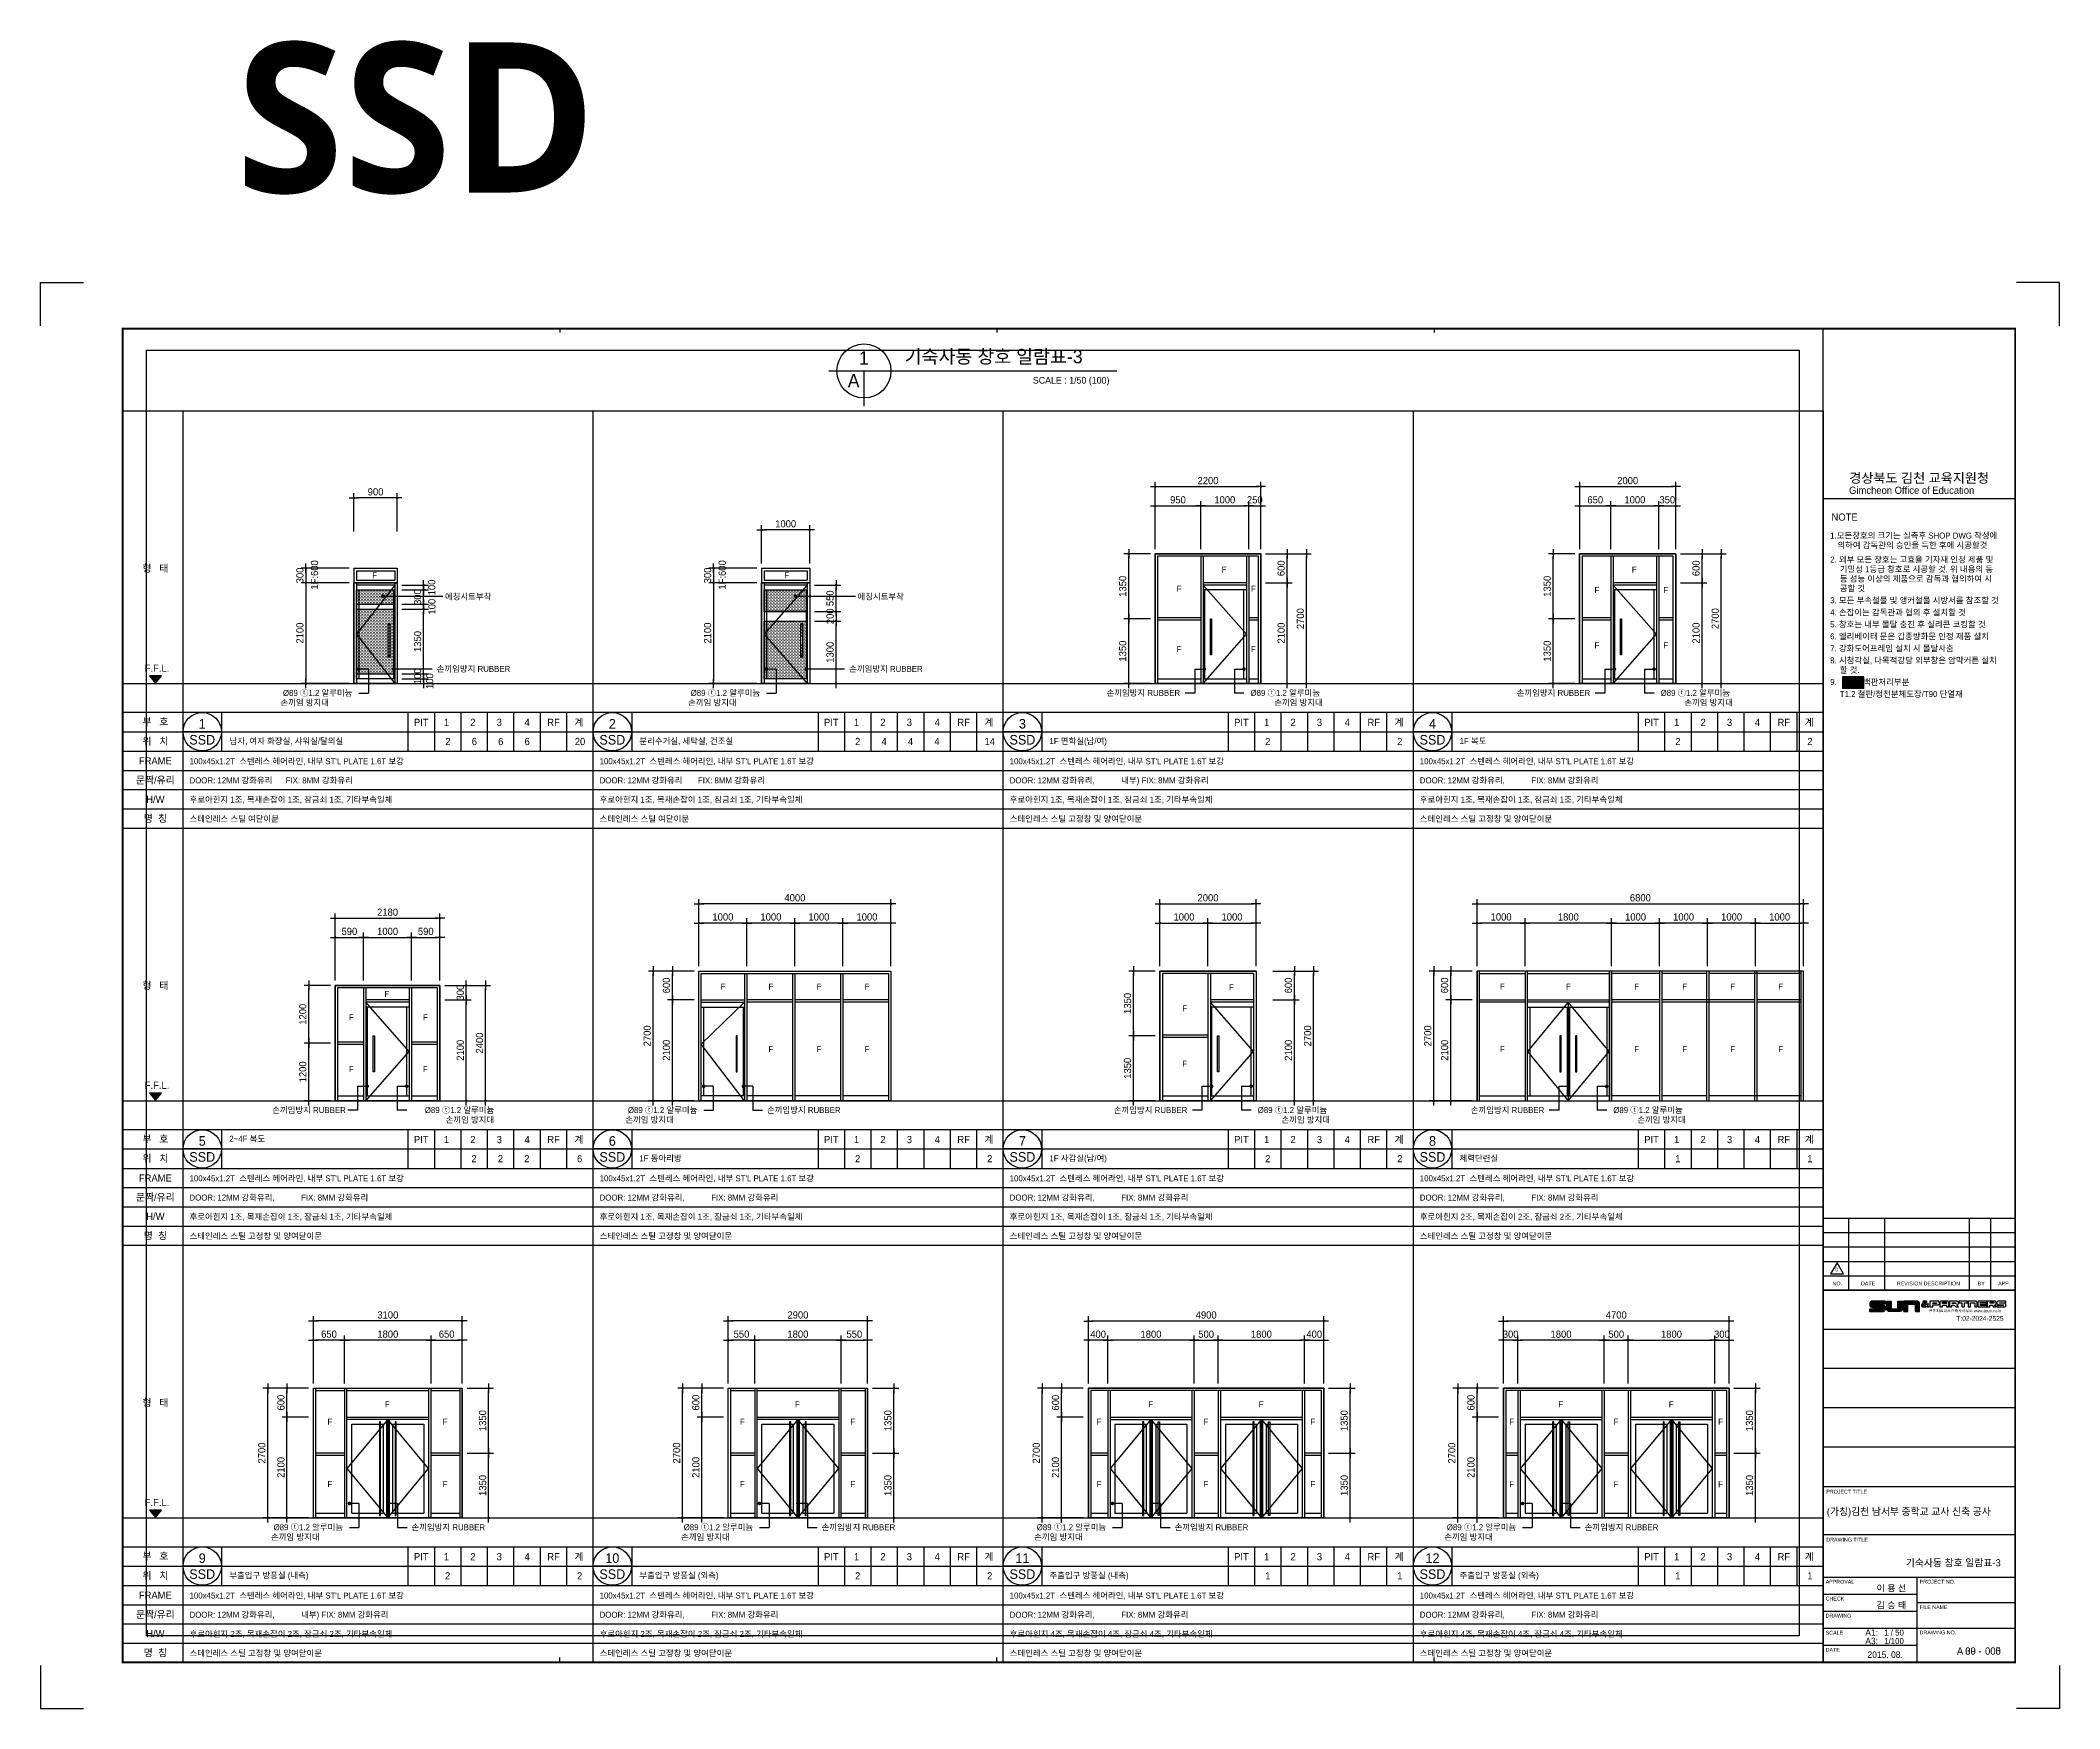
# Model space of a CAD drawing. Extents: x -25535497 to -25216507, y 8041684 to 8103002.
# Drawn here: x -25405691 to -25363641, y 8057869 to 8092612 of the extents above; entities that cross this region are included whole.
import ezdxf
from ezdxf.enums import TextEntityAlignment as Align

# ---------------------------------------------------------------- set-up
doc = ezdxf.new("R2010")
doc.units = 0
doc.header["$MEASUREMENT"] = 0
doc.linetypes.add('DASHDOT', pattern=[22, 20, -1, 0, -1])
doc.layers.get('Defpoints').update_dxf_attribs({"color": 45})
for name, color, linetype in [('0_form', 8, 'Continuous'), ('0_SYM', 7, 'Continuous'), ('254', 254, 'Continuous'), ('A-03-TEXT', 3, 'Continuous'), ('A_WID', 4, 'Continuous'), ('AA-XXXX-SYM1', 7, 'Continuous'), ('DIM', 7, 'Continuous'), ('ELE7', 4, 'Continuous'), ('FIN', 6, 'Continuous'), ('KMS_SHEET$0$form', 7, 'Continuous'), ('KMS_SHEET$0$TEXT', 7, 'Continuous'), ('SHT', 7, 'Continuous'), ('SYM', 7, 'Continuous'), ('T-M', 7, 'Continuous'), ('text', 7, 'Continuous')]:
    doc.layers.add(name, color=color, linetype=linetype)
doc.styles.add('KMS_SHEET$0$돋움', font='')
doc.styles.add('songdoh', font='')
doc.styles.get("Standard").update_dxf_attribs({"font": 'malgunbd.ttf'})
doc.styles.add('돋움', font='')
doc.styles.add('을지로 돋움', font='')
doc.styles.get('KMS_SHEET$0$돋움').set_extended_font_data('Dotum')
doc.styles.get('songdoh').set_extended_font_data('Dotum')
doc.styles.get('돋움').set_extended_font_data('Dotum')
doc.styles.get('을지로 돋움').set_extended_font_data('Dotum')
doc.dimstyles.new('DONGWOO', dxfattribs={"dimscale": 300, "dimtxt": 3, "dimasz": 1, "dimexe": 2, "dimexo": 2, "dimgap": 1, "dimtad": 1, "dimdec": 0, "dimzin": 11, "dimdsep": 46, "dimtxsty": 'songdoh', "dimblk": 'DOT-6', "dimcen": 2, "dimdle": 2, "dimclrd": 256, "dimclre": 256, "dimclrt": 3, "dimadec": 0, "dimazin": 0, "dimtfac": 1, "dimtdec": 0, "dimtix": 1, "dimtmove": 2, "dimatfit": 3, "dimldrblk": 'DOT', "dimfxl": 2, "dimtolj": 1, "dimtzin": 11, "dimarcsym": 0})

msp = doc.modelspace()

# ---------------------------------------------------------------- texts
at = {"layer": '0_form', "color": 3, "style": '돋움'}
for s, p in [('2', (-25397203.8, 8078010.2)), ('6', (-25396653.8, 8078010.2)), ('6', (-25396103.8, 8078010.2)), ('6', (-25395553.8, 8078010.2)), ('20', (-25394453.8, 8078010.2)), ('2', (-25388671.2, 8078010.2)), ('4', (-25388121.2, 8078010.2)), ('4', (-25387571.2, 8078010.2)), ('4', (-25387021.2, 8078010.2)), ('14', (-25385921.2, 8078010.2)), ('2', (-25380131.2, 8078010.2)), ('2', (-25377381.2, 8078010.2)), ('2', (-25371591.2, 8078010.2)), ('2', (-25368841.2, 8078010.2)), ('2', (-25396661.2, 8069322.1)), ('2', (-25396111.2, 8069322.1)), ('2', (-25395561.2, 8069322.1)), ('6', (-25394461.2, 8069322.1)), ('2', (-25388671.2, 8069322.1)), ('2', (-25385921.2, 8069322.1)), ('2', (-25380131.2, 8069322.1)), ('2', (-25377381.2, 8069322.1)), ('1', (-25371591.2, 8069322.1)), ('1', (-25368841.2, 8069322.1)), ('2', (-25397211.2, 8060634)), ('2', (-25394461.2, 8060634)), ('2', (-25388671.2, 8060634)), ('2', (-25385921.2, 8060634)), ('1', (-25380131.2, 8060634)), ('1', (-25377381.2, 8060634)), ('1', (-25371591.2, 8060634)), ('1', (-25368841.2, 8060634))]:
    msp.add_text(s, height=150, dxfattribs=at).set_placement(p, align=Align.MIDDLE_CENTER)
at = {"layer": 'A-03-TEXT', "linetype": 'ByBlock', "style": '을지로 돋움'}
for s, p in [('1', (-25388541.2, 8085996.9)), ('A', (-25388755.1, 8085524.6))]:
    msp.add_text(s, height=281.3, dxfattribs=at).set_placement(p, align=Align.MIDDLE_CENTER)
msp.add_text('기숙사동 창호 일람표-3', height=281.25, dxfattribs=at).set_placement((-25387694.4, 8085886.8))
msp.add_text('SCALE : 1/50 (100)', height=140.625, dxfattribs=at).set_placement((-25383428, 8085603.5), align=Align.TOP_RIGHT)
at = {"layer": 'DIM', "color": 3, "style": '돋움'}
for p in [(-25399907.2, 8081479.8), (-25391417.2, 8081479.8)]:
    msp.add_text('1F:600', height=150, rotation=90, dxfattribs=at).set_placement(p, align=Align.CENTER)
at = {"layer": 'T-M'}
msp.add_text('SSD', height=3125, dxfattribs=at).set_placement((-25401617.5, 8089443))
at = {"layer": 'text', "style": '돋움'}
for s, height, p in [('F', 125, (-25381040.5, 8081591.1)), ('F', 125, (-25372500.5, 8081591.1)), ('F', 125, (-25398730.8, 8081473.5)), ('F', 125, (-25390151.4, 8081473.5)), ('F', 125, (-25381976, 8081189.8)), ('F', 125, (-25380429.7, 8081189.8)), ('F', 125, (-25373277.1, 8081165.2)), ('F', 125, (-25371842.8, 8081165.2)), ('F', 125, (-25381976, 8079937)), ('F', 125, (-25380429.7, 8079937)), ('F', 125, (-25373277.1, 8080010.5)), ('F', 125, (-25371842.8, 8080010.5)), ('손끼임방지 RUBBER', 125, (-25396672.7, 8079522.9)), ('손끼임방지 RUBBER', 125, (-25388082.7, 8079522.9)), ('Ø89 ⓣ1.2 알루미늄', 125, (-25399916, 8079022.9)), ('Ø89 ⓣ1.2 알루미늄', 125, (-25391426, 8079022.9)), ('손끼임방지 RUBBER', 125, (-25382722.1, 8079022.9)), ('Ø89 ⓣ1.2 알루미늄', 125, (-25379767.2, 8079022.9)), ('손끼임방지 RUBBER', 125, (-25374182.1, 8079022.9)), ('Ø89 ⓣ1.2 알루미늄', 125, (-25371227.2, 8079022.9)), ('손끼임 방지대', 125, (-25400187, 8078820.5)), ('손끼임 방지대', 125, (-25391697, 8078820.5)), ('손끼임 방지대', 125, (-25379490.9, 8078820.5)), ('손끼임 방지대', 125, (-25370950.9, 8078820.5)), ('F', 125, (-25398475.4, 8072754.9)), ('F', 125, (-25391472.3, 8072906.8)), ('F', 125, (-25390478.1, 8072906.5)), ('F', 125, (-25389478.1, 8072906.5)), ('F', 125, (-25388478.1, 8072906.5)), ('F', 125, (-25380890.3, 8072893.3)), ('F', 125, (-25375247.4, 8072906.5)), ('F', 125, (-25373871.8, 8072906.5)), ('F', 125, (-25372447.4, 8072906.5)), ('F', 125, (-25371447.4, 8072906.5)), ('F', 125, (-25370447.4, 8072906.5)), ('F', 125, (-25369447.4, 8072906.5)), ('F', 125, (-25381861.5, 8072451.6)), ('F', 125, (-25399217.3, 8072267.1)), ('F', 125, (-25397675.8, 8072267.1)), ('F', 125, (-25390478.1, 8071606.5)), ('F', 125, (-25389478.1, 8071606.5)), ('F', 125, (-25388478.1, 8071606.5)), ('F', 125, (-25375247.4, 8071606.5)), ('F', 125, (-25372447.4, 8071606.5)), ('F', 125, (-25371447.4, 8071606.5)), ('F', 125, (-25370447.4, 8071606.5)), ('F', 125, (-25369447.4, 8071606.5)), ('F', 125, (-25399217.3, 8071186.8)), ('F', 125, (-25397675.8, 8071186.8)), ('F', 125, (-25381861.5, 8071301.6)), ('손끼임방지 RUBBER', 125, (-25400096.9, 8070334.8)), ('Ø89 ⓣ1.2 알루미늄', 125, (-25396962.1, 8070334.8)), ('Ø89 ⓣ1.2 알루미늄', 125, (-25392733.4, 8070334.8)), ('손끼임방지 RUBBER', 125, (-25389793.5, 8070334.8)), ('손끼임방지 RUBBER', 125, (-25382571.9, 8070334.8)), ('Ø89 ⓣ1.2 알루미늄', 125, (-25379617, 8070334.8)), ('손끼임방지 RUBBER', 125, (-25375137.9, 8070334.8)), ('Ø89 ⓣ1.2 알루미늄', 125, (-25372212.5, 8070334.8)), ('손끼임 방지대', 125, (-25396745.7, 8070132.3)), ('손끼임 방지대', 125, (-25393004.3, 8070132.3)), ('손끼임 방지대', 125, (-25379340.7, 8070132.3)), ('손끼임 방지대', 125, (-25371931.2, 8070132.3)), ('F', 125, (-25398466.4, 8064205.5)), ('F', 125, (-25389926.4, 8064205.5)), ('F', 125, (-25382569.6, 8064205.5)), ('F', 125, (-25380269.6, 8064205.5)), ('F', 125, (-25374029.6, 8064205.5)), ('F', 125, (-25371729.6, 8064205.5)), ('F', 125, (-25399662.9, 8063843.5)), ('F', 125, (-25397262.9, 8063843.5)), ('F', 125, (-25391072.9, 8063842)), ('F', 125, (-25388772.9, 8063842)), ('F', 125, (-25383642.4, 8063842.9)), ('F', 125, (-25381417.4, 8063842.9)), ('F', 125, (-25379192.4, 8063842.9)), ('F', 125, (-25375052.4, 8063842.7)), ('F', 125, (-25372877.4, 8063842.7)), ('F', 125, (-25370702.4, 8063842.7)), ('F', 125, (-25399662.9, 8062543.6)), ('F', 125, (-25397262.9, 8062543.6)), ('F', 125, (-25391072.9, 8062543.6)), ('F', 125, (-25388772.9, 8062543.6)), ('F', 125, (-25383642.4, 8062544)), ('F', 125, (-25381417.4, 8062544)), ('F', 125, (-25379192.4, 8062544)), ('F', 125, (-25375052.4, 8062543.4)), ('F', 125, (-25372877.4, 8062543.4)), ('F', 125, (-25370702.4, 8062543.4)), ('손끼임 방지대', 125, (-25400382.3, 8061444.2)), ('Ø89 ⓣ1.2 알루미늄', 125, (-25400111.4, 8061646.7)), ('손끼임방지 RUBBER', 125, (-25397196.5, 8061646.7)), ('손끼임 방지대', 125, (-25391842.3, 8061444.2)), ('Ø89 ⓣ1.2 알루미늄', 125, (-25391571.4, 8061646.7)), ('손끼임방지 RUBBER', 125, (-25388656.5, 8061646.7)), ('손끼임 방지대', 125, (-25384490.3, 8061444.2)), ('Ø89 ⓣ1.2 알루미늄', 125, (-25384219.4, 8061646.7)), ('손끼임방지 RUBBER', 125, (-25381304.5, 8061646.7)), ('손끼임 방지대', 125, (-25375950.3, 8061444.2)), ('Ø89 ⓣ1.2 알루미늄', 125, (-25375679.4, 8061646.7)), ('손끼임방지 RUBBER', 125, (-25372764.5, 8061646.7)), ('-', 150, (-25365302.8, 8059068.5))]:
    msp.add_text(s, height=height, dxfattribs=at).set_placement(p, align=Align.MIDDLE_CENTER)
for p in [(-25397266, 8080965.6), (-25388676, 8080965.6)]:
    msp.add_text('에칭시트부착', height=125, dxfattribs=at).set_placement(p)
for s, p in [('남자, 여자 화장실, 샤워실/탈의실', (-25401749.8, 8078019.2)), ('분리수거실, 세탁실, 건조실', (-25393217.2, 8078019)), ('1F 면학실(남/여)', (-25384677.2, 8078019)), ('1F 복도', (-25376137.2, 8078019)), ("100x45x1.2T  스텐레스 헤어라인, 내부 ST'L PLATE 1.6T 보강", (-25402585.2, 8077600.5)), ("100x45x1.2T  스텐레스 헤어라인, 내부 ST'L PLATE 1.6T 보강", (-25394045.2, 8077600.5)), ("100x45x1.2T  스텐레스 헤어라인, 내부 ST'L PLATE 1.6T 보강", (-25385505.2, 8077600.5)), ("100x45x1.2T  스텐레스 헤어라인, 내부 ST'L PLATE 1.6T 보강", (-25376965.2, 8077600.5)), ('DOOR: 12MM 강화유리', (-25402585.2, 8077200.5)), ('FIX: 8MM 강화유리', (-25400582.8, 8077200.5)), ('DOOR: 12MM 강화유리', (-25394045.2, 8077200.5)), ('FIX: 8MM 강화유리', (-25391998, 8077200.5)), ('DOOR: 12MM 강화유리,', (-25385505.2, 8077200.5)), ('내부) FIX: 8MM 강화유리', (-25383181.4, 8077200.5)), ('DOOR: 12MM 강화유리,', (-25376965.2, 8077200.5)), ('FIX: 8MM 강화유리', (-25374641.4, 8077200.5)), ('후로아힌지 1조, 목재손잡이 1조, 잠금쇠 1조, 기타부속일체', (-25402585.2, 8076800.5)), ('후로아힌지 1조, 목재손잡이 1조, 잠금쇠 1조, 기타부속일체', (-25394045.2, 8076800.5)), ('후로아힌지 1조, 목재손잡이 1조, 잠금쇠 1조, 기타부속일체', (-25385505.2, 8076800.5)), ('후로아힌지 1조, 목재손잡이 1조, 잠금쇠 1조, 기타부속일체', (-25376965.2, 8076800.5)), ('스테인레스 스틸 여닫이문', (-25402585.2, 8076400.5)), ('스테인레스 스틸 여닫이문', (-25394045.2, 8076400.5)), ('스테인레스 스틸 고정창 및 양여닫이문', (-25385505.2, 8076400.5)), ('스테인레스 스틸 고정창 및 양여닫이문', (-25376965.2, 8076400.5)), ('2~4F 복도', (-25401757.2, 8069735.9)), ('1F 동아리방', (-25393217.2, 8069330.9)), ('1F 사감실(남/여)', (-25384677.2, 8069330.9)), ('체력단련실', (-25376137.2, 8069330.9)), ("100x45x1.2T  스텐레스 헤어라인, 내부 ST'L PLATE 1.6T 보강", (-25402585.2, 8068912.4)), ("100x45x1.2T  스텐레스 헤어라인, 내부 ST'L PLATE 1.6T 보강", (-25394045.2, 8068912.4)), ("100x45x1.2T  스텐레스 헤어라인, 내부 ST'L PLATE 1.6T 보강", (-25385505.2, 8068912.4)), ("100x45x1.2T  스텐레스 헤어라인, 내부 ST'L PLATE 1.6T 보강", (-25376965.2, 8068912.4)), ('DOOR: 12MM 강화유리,', (-25402585.2, 8068512.4)), ('FIX: 8MM 강화유리', (-25400261.4, 8068512.4)), ('DOOR: 12MM 강화유리,', (-25394045.2, 8068512.4)), ('FIX: 8MM 강화유리', (-25391721.4, 8068512.4)), ('DOOR: 12MM 강화유리,', (-25385505.2, 8068512.4)), ('FIX: 8MM 강화유리', (-25383181.4, 8068512.4)), ('DOOR: 12MM 강화유리,', (-25376965.2, 8068512.4)), ('FIX: 8MM 강화유리', (-25374641.4, 8068512.4)), ('후로아힌지 1조, 목재손잡이 1조, 잠금쇠 1조, 기타부속일체', (-25402585.2, 8068112.4)), ('후로아힌지 1조, 목재손잡이 1조, 잠금쇠 1조, 기타부속일체', (-25394045.2, 8068112.4)), ('후로아힌지 1조, 목재손잡이 1조, 잠금쇠 1조, 기타부속일체', (-25385505.2, 8068112.4)), ('후로아힌지 2조, 목재손잡이 2조, 잠금쇠 2조, 기타부속일체', (-25376965.2, 8068112.4)), ('스테인레스 스틸 고정창 및 양여닫이문', (-25402585.2, 8067712.4)), ('스테인레스 스틸 고정창 및 양여닫이문', (-25394045.2, 8067712.4)), ('스테인레스 스틸 고정창 및 양여닫이문', (-25385505.2, 8067712.4)), ('스테인레스 스틸 고정창 및 양여닫이문', (-25376965.2, 8067712.4)), ('부출입구 방풍실 (내측)', (-25401757.2, 8060642.8)), ('부출입구 방풍실 (외측)', (-25393217.2, 8060642.8)), ('주출입구 방풍실 (내측)', (-25384677.2, 8060642.8)), ('주출입구 방풍실 (외측)', (-25376137.2, 8060642.8)), ("100x45x1.2T  스텐레스 헤어라인, 내부 ST'L PLATE 1.6T 보강", (-25402585.2, 8060224.3)), ("100x45x1.2T  스텐레스 헤어라인, 내부 ST'L PLATE 1.6T 보강", (-25394045.2, 8060224.3)), ("100x45x1.2T  스텐레스 헤어라인, 내부 ST'L PLATE 1.6T 보강", (-25385505.2, 8060224.3)), ("100x45x1.2T  스텐레스 헤어라인, 내부 ST'L PLATE 1.6T 보강", (-25376965.2, 8060224.3)), ('DOOR: 12MM 강화유리,', (-25402585.2, 8059824.3)), ('내부) FIX: 8MM 강화유리', (-25400261.4, 8059824.3)), ('DOOR: 12MM 강화유리,', (-25394045.2, 8059824.3)), ('FIX: 8MM 강화유리', (-25391721.4, 8059824.3)), ('DOOR: 12MM 강화유리,', (-25385505.2, 8059824.3)), ('FIX: 8MM 강화유리', (-25383181.4, 8059824.3)), ('DOOR: 12MM 강화유리,', (-25376965.2, 8059824.3)), ('FIX: 8MM 강화유리', (-25374641.4, 8059824.3)), ('후로아힌지 2조, 목재손잡이 2조, 잠금쇠 2조, 기타부속일체', (-25402585.2, 8059424.3)), ('후로아힌지 2조, 목재손잡이 2조, 잠금쇠 2조, 기타부속일체', (-25394045.2, 8059424.3)), ('후로아힌지 4조, 목재손잡이 4조, 잠금쇠 4조, 기타부속일체', (-25385505.2, 8059424.3)), ('후로아힌지 4조, 목재손잡이 4조, 잠금쇠 4조, 기타부속일체', (-25376965.2, 8059424.3)), ('1 / 50', (-25367293.8, 8059452.8)), ('1/100', (-25367293.8, 8059277.1)), ('스테인레스 스틸 고정창 및 양여닫이문', (-25402585.2, 8059024.3)), ('스테인레스 스틸 고정창 및 양여닫이문', (-25394045.2, 8059024.3)), ('스테인레스 스틸 고정창 및 양여닫이문', (-25385505.2, 8059024.3)), ('스테인레스 스틸 고정창 및 양여닫이문', (-25376965.2, 8059024.3))]:
    msp.add_text(s, height=125, dxfattribs=at).set_placement(p, align=Align.MIDDLE_LEFT)
for s, p in [('기숙사동 창호 일람표-3', (-25364866.2, 8060905.6)), ('39', (-25365387.7, 8059068.5)), ('005', (-25364866.2, 8059068.5))]:
    msp.add_text(s, height=150, dxfattribs=at).set_placement(p, align=Align.MIDDLE_RIGHT)

# ---------------------------------------------------------------- blocks, each defined once
blk = doc.blocks.new('KMS_SHEET$0$김천 도면폼(XR)')
at = {"layer": 'KMS_SHEET$0$form', "true_color": 0x424242}
for points in [[(77833, 17986), (77809, 18013), (77777, 18034), (77736, 18050), (77705, 18054), (77368, 18054), (77368, 18094), (77814, 18094), (77830, 18106), (77834, 18118), (77834, 18197), (77817, 18217), (77288, 18217), (77248, 18208), (77218, 18189), (77206, 18178), (77196, 18164), (77182, 18141), (77182, 18036), (77193, 18009), (77218, 17981), (77238, 17969), (77267, 17955), (77311, 17942), (77645, 17942), (77645, 17892), (77645, 17886), (77635, 17881), (77187, 17881), (77169, 17858), (77169, 17794), (77182, 17784), (77758, 17784), (77778, 17797), (77804, 17818), (77824, 17842), (77829, 17858), (77833, 17877)], [(78538, 18196), (78524, 18217), (78374, 18217), (78355, 18191), (78355, 17906), (78345, 17897), (78066, 17897), (78066, 18198), (78052, 18217), (77902, 18217), (77889, 18201), (77889, 17874), (77896, 17850), (77903, 17835), (77924, 17811), (77944, 17793), (77968, 17784), (78446, 17784), (78490, 17798), (78517, 17817), (78528, 17834), (78538, 17862)], [(79219, 18177), (79202, 18192), (79187, 18205), (79167, 18217), (78606, 18217), (78592, 18204), (78592, 17796), (78603, 17784), (78762, 17784), (78772, 17795), (78772, 18089), (79074, 18089), (79074, 17802), (79090, 17784), (79245, 17784), (79255, 17797), (79255, 18104), (79253, 18122), (79246, 18140), (79237, 18159)]]:
    blk.add_hatch(color=49, dxfattribs=at).paths.add_polyline_path(points)
at = {"color": 55}
for p, q in [((22686, 58666), (22686, 58504)), ((40870, 58666), (40870, 58504)), ((59055, 58666), (59055, 58504)), ((22686, 3218), (22686, 3380)), ((40870, 3218), (40870, 3380)), ((59055, 3218), (59055, 3380))]:
    blk.add_line(p, q, dxfattribs=at)
at = {"color": 1}
blk.add_line((75242, 10507), (75242, 58666), dxfattribs=at)
for p, q in [((75242, 21666), (83232, 21666)), ((75242, 21066), (83232, 21066)), ((75242, 20466), (83232, 20466)), ((75242, 19866), (83232, 19866)), ((75819, 19808), (75550, 19341)), ((75550, 19341), (76089, 19341)), ((76089, 19341), (75819, 19808)), ((75242, 19266), (83232, 19266))]:
    blk.add_line(p, q)
at = {"color": 2}
blk.add_line((83232, 18666), (75242, 18666), dxfattribs=at)
at = {"color": 2, "const_width": 79.9}
blk.add_lwpolyline([(83232, 3182), (4501, 3182), (4501, 58666), (83232, 58666)], close=True, dxfattribs=at)
at = {"color": 2}
for points in [[(75242, 10507), (75242, 18666)], [(75242, 3182), (75242, 10507), (83232, 10507)], [(75242, 8509), (83232, 8509)], [(75242, 6734), (83232, 6734)]]:
    blk.add_lwpolyline(points, dxfattribs=at)
at = {"layer": 'Defpoints'}
for points in [[(1080, 58791), (1080, 60589), (2878, 60589)], [(85080, 58791), (85080, 60589), (83282, 60589)], [(1080, 3058), (1080, 1260), (2878, 1260)], [(85080, 3058), (85080, 1260), (83282, 1260)]]:
    blk.add_lwpolyline(points, dxfattribs=at)
at = {"layer": 'Defpoints', "ltscale": 2}
blk.add_lwpolyline([(5500, 57780), (74243, 57780), (74243, 4293), (5500, 4293)], close=True, dxfattribs=at)
at = {"layer": 'KMS_SHEET$0$form', "color": 1}
for p, q in [((76308, 18666), (76308, 21666)), ((77808, 18666), (77808, 21666)), ((81325, 18666), (81325, 21666)), ((82225, 18666), (82225, 21666)), ((75242, 18666), (83232, 18666)), ((83232, 18666), (75242, 18666)), ((75242, 18666), (83232, 18666)), ((75242, 18666), (83232, 18666)), ((75242, 6023), (79148, 6023)), ((75242, 5313), (79148, 5313)), ((79148, 5668), (83232, 5668)), ((75242, 4603), (79148, 4603)), ((79148, 4603), (83232, 4603)), ((75242, 3893), (79148, 3893))]:
    blk.add_line(p, q, dxfattribs=at)
for points in [[(83232, 51588), (75242, 51588)], [(83232, 17035), (75242, 17035)], [(83232, 15403), (75242, 15403)], [(83232, 13771), (75242, 13771)], [(83232, 12139), (75242, 12139)]]:
    blk.add_lwpolyline(points, dxfattribs=at)
at = {"layer": 'KMS_SHEET$0$form', "color": 2}
for points in [[(77833, 17986), (77809, 18013), (77777, 18034), (77736, 18050), (77705, 18054), (77368, 18054), (77368, 18094), (77814, 18094), (77830, 18106), (77834, 18118), (77834, 18197), (77817, 18217), (77288, 18217), (77248, 18208), (77218, 18189), (77206, 18178), (77196, 18164), (77182, 18141), (77182, 18036), (77193, 18009), (77218, 17981), (77238, 17969), (77267, 17955), (77311, 17942), (77640, 17942), (77645, 17938), (77645, 17892), (77645, 17886), (77635, 17881), (77187, 17881), (77169, 17858), (77169, 17794), (77182, 17784), (77758, 17784), (77778, 17797), (77804, 17818), (77824, 17842), (77829, 17858), (77833, 17877)], [(77903, 17835), (77896, 17850), (77889, 17874), (77889, 18201), (77902, 18217), (78052, 18217), (78066, 18198), (78066, 17897), (78345, 17897), (78355, 17906), (78355, 18191), (78374, 18217), (78524, 18217), (78538, 18196), (78538, 17862), (78528, 17834), (78517, 17817), (78490, 17798), (78446, 17784), (77968, 17784), (77944, 17793), (77924, 17811)], [(79255, 18104), (79253, 18122), (79246, 18140), (79237, 18159), (79219, 18177), (79202, 18192), (79187, 18205), (79167, 18217), (78606, 18217), (78592, 18204), (78592, 17796), (78603, 17784), (78762, 17784), (78772, 17795), (78772, 18089), (79074, 18089), (79074, 17802), (79090, 17784), (79245, 17784), (79255, 17797)]]:
    blk.add_lwpolyline(points, close=True, dxfattribs=at)
at = {"layer": 'KMS_SHEET$0$form'}
for points in [[(79435, 18160), (79435, 18177), (79509, 18177), (79509, 18144), (79551, 18152), (79551, 18165), (79538, 18207), (79534, 18209), (79494, 18217), (79439, 18217), (79404, 18206), (79392, 18172), (79390, 18156), (79396, 18137), (79410, 18121), (79365, 18091), (79340, 18068), (79335, 18044), (79336, 18018), (79347, 17983), (79352, 17978), (79393, 17968), (79477, 17968), (79502, 17973), (79515, 17981), (79538, 18002), (79576, 17968), (79645, 17968), (79573, 18034), (79625, 18082), (79595, 18111), (79541, 18063)], [(79507, 18031), (79486, 18012), (79381, 18012), (79381, 18053), (79439, 18093)], [(80059, 18185), (80050, 18193), (80039, 18204), (80026, 18212), (80014, 18217), (79696, 18217), (79687, 18207), (79687, 17972), (79691, 17968), (79792, 17968), (79799, 17975), (79799, 18053), (80013, 18053), (80024, 18053), (80041, 18061), (80058, 18075), (80070, 18093), (80076, 18118), (80074, 18153), (80067, 18172)], [(79954, 18145), (79954, 18116), (79801, 18116), (79801, 18145)], [(80473, 18165), (80470, 18173), (80464, 18183), (80459, 18191), (80450, 18201), (80439, 18208), (80423, 18217), (80141, 18217), (80132, 18212), (80117, 18200), (80107, 18188), (80100, 18177), (80099, 18172), (80099, 17978), (80107, 17968), (80192, 17968), (80201, 17975), (80201, 18041), (80204, 18046), (80362, 18046), (80371, 18037), (80371, 17977), (80377, 17968), (80466, 17968), (80473, 17977)], [(80201, 18119), (80201, 18160), (80205, 18165), (80363, 18165), (80371, 18159), (80371, 18124), (80368, 18119)], [(80201, 18119), (80201, 18160), (80205, 18165), (80363, 18165), (80371, 18159), (80371, 18124), (80368, 18119)], [(80864, 18099), (80867, 18108), (80867, 18151), (80863, 18168), (80858, 18179), (80850, 18190), (80841, 18200), (80828, 18209), (80810, 18217), (80505, 18217), (80497, 18212), (80497, 17974), (80501, 17968), (80598, 17968), (80602, 17973), (80602, 18046), (80607, 18049), (80698, 18049), (80758, 17968), (80868, 17968), (80868, 17971), (80807, 18050), (80809, 18054), (80823, 18054), (80838, 18063), (80850, 18073), (80857, 18081)], [(80864, 18099), (80867, 18108), (80867, 18151), (80863, 18168), (80858, 18179), (80850, 18190), (80841, 18200), (80828, 18209), (80810, 18217), (80505, 18217), (80497, 18212), (80497, 17974), (80501, 17968), (80598, 17968), (80602, 17973), (80602, 18046), (80607, 18049), (80698, 18049), (80758, 17968), (80868, 17968), (80868, 17971), (80807, 18050), (80809, 18054), (80823, 18054), (80838, 18063), (80850, 18073), (80857, 18081)], [(80613, 18113), (80603, 18121), (80603, 18141), (80612, 18143), (80756, 18143), (80756, 18113)], [(80613, 18113), (80603, 18121), (80603, 18141), (80612, 18143), (80756, 18143), (80756, 18113)], [(81123, 18146), (81242, 18146), (81247, 18150), (81247, 18211), (81243, 18217), (80896, 18217), (80892, 18213), (80892, 18152), (80898, 18146), (81016, 18146), (81016, 17978), (81024, 17968), (81116, 17968), (81123, 17972)], [(81123, 18146), (81242, 18146), (81247, 18150), (81247, 18211), (81243, 18217), (80896, 18217), (80892, 18213), (80892, 18152), (80898, 18146), (81016, 18146), (81016, 17978), (81024, 17968), (81116, 17968), (81123, 17972)], [(81374, 18143), (81547, 18143), (81547, 17978), (81557, 17968), (81646, 17968), (81652, 17976), (81652, 18152), (81651, 18162), (81646, 18172), (81641, 18183), (81631, 18194), (81621, 18202), (81612, 18210), (81601, 18217), (81279, 18217), (81271, 18209), (81271, 17975), (81277, 17968), (81368, 17968), (81374, 17974)], [(81374, 18143), (81547, 18143), (81547, 17978), (81557, 17968), (81646, 17968), (81652, 17976), (81652, 18152), (81651, 18162), (81646, 18172), (81641, 18183), (81631, 18194), (81621, 18202), (81612, 18210), (81601, 18217), (81279, 18217), (81271, 18209), (81271, 17975), (81277, 17968), (81368, 17968), (81374, 17974)], [(81776, 18128), (81776, 18147), (81781, 18150), (82038, 18150), (82046, 18157), (82046, 18207), (82035, 18216), (81731, 18216), (81706, 18207), (81691, 18196), (81682, 18182), (81675, 18163), (81675, 18009), (81685, 17992), (81698, 17979), (81712, 17970), (81724, 17968), (82044, 17968), (82048, 17971), (82048, 18028), (82042, 18035), (81784, 18035), (81774, 18038), (81774, 18060), (81782, 18065), (82029, 18065), (82029, 18119), (82023, 18123), (81781, 18123)], [(81776, 18128), (81776, 18147), (81781, 18150), (82038, 18150), (82046, 18157), (82046, 18207), (82035, 18216), (81731, 18216), (81706, 18207), (81691, 18196), (81682, 18182), (81675, 18163), (81675, 18009), (81685, 17992), (81698, 17979), (81712, 17970), (81724, 17968), (82044, 17968), (82048, 17971), (82048, 18028), (82042, 18035), (81784, 18035), (81774, 18038), (81774, 18060), (81782, 18065), (82029, 18065), (82029, 18119), (82023, 18123), (81781, 18123)], [(82442, 18151), (82438, 18168), (82433, 18179), (82425, 18190), (82416, 18200), (82402, 18209), (82384, 18217), (82080, 18217), (82071, 18212), (82071, 17974), (82076, 17968), (82173, 17968), (82176, 17973), (82176, 18046), (82181, 18049), (82273, 18049), (82333, 17968), (82443, 17968), (82443, 17971), (82382, 18050), (82384, 18054), (82398, 18054), (82413, 18063), (82425, 18073), (82431, 18081), (82439, 18099), (82442, 18108)], [(82442, 18151), (82438, 18168), (82433, 18179), (82425, 18190), (82416, 18200), (82402, 18209), (82384, 18217), (82080, 18217), (82071, 18212), (82071, 17974), (82076, 17968), (82173, 17968), (82176, 17973), (82176, 18046), (82181, 18049), (82273, 18049), (82333, 17968), (82443, 17968), (82443, 17971), (82382, 18050), (82384, 18054), (82398, 18054), (82413, 18063), (82425, 18073), (82431, 18081), (82439, 18099), (82442, 18108)], [(82185, 18141), (82185, 18161), (82194, 18163), (82339, 18163), (82339, 18133), (82195, 18133)], [(82185, 18141), (82185, 18161), (82194, 18163), (82339, 18163), (82339, 18133), (82195, 18133)], [(82792, 18121), (82774, 18123), (82581, 18123), (82581, 18147), (82837, 18147), (82846, 18153), (82848, 18160), (82848, 18206), (82839, 18217), (82535, 18217), (82512, 18212), (82495, 18201), (82488, 18194), (82482, 18186), (82474, 18174), (82474, 18113), (82480, 18098), (82495, 18081), (82506, 18075), (82523, 18067), (82548, 18059), (82737, 18059), (82740, 18057), (82740, 18030), (82740, 18027), (82734, 18024), (82477, 18024), (82467, 18011), (82467, 17974), (82474, 17968), (82805, 17968), (82816, 17976), (82831, 17988), (82843, 18001), (82846, 18011), (82848, 18022), (82848, 18084), (82834, 18100), (82815, 18112)], [(82792, 18121), (82774, 18123), (82581, 18123), (82581, 18147), (82837, 18147), (82846, 18153), (82848, 18160), (82848, 18206), (82839, 18217), (82535, 18217), (82512, 18212), (82495, 18201), (82488, 18194), (82482, 18186), (82474, 18174), (82474, 18113), (82480, 18098), (82495, 18081), (82506, 18075), (82523, 18067), (82548, 18059), (82737, 18059), (82740, 18057), (82740, 18030), (82740, 18027), (82734, 18024), (82477, 18024), (82467, 18011), (82467, 17974), (82474, 17968), (82805, 17968), (82816, 17976), (82831, 17988), (82843, 18001), (82846, 18011), (82848, 18022), (82848, 18084), (82834, 18100), (82815, 18112)]]:
    blk.add_lwpolyline(points, close=True, dxfattribs=at)
at = {"layer": 'KMS_SHEET$0$TEXT', "color": 1}
blk.add_line((79148, 3182), (79148, 6734), dxfattribs=at)
at = {"layer": 'KMS_SHEET$0$TEXT', "style": 'KMS_SHEET$0$돋움'}
for s, height, p in [('Gimcheon Office of Education', 299.64, (76322, 51796)), ('0', 160, (75750, 19444)), ('NO.', 159.8, (75634, 18867)), ('DATE', 159.8, (76819, 18867)), ('REVISION DESCRIPTION', 159.81, (78311, 18867)), ('BY', 159.8, (81670, 18867)), ('APP.', 159.8, (82523, 18867)), ('썬앤파트너스건축사사무소 www.asun.co.kr', 117.84, (79644, 17749)), ('T:02-2024-2525', 200, (80782, 17394)), ('PROJECT TITLE', 159.81, (75375, 10205)), ('(가칭)김천 남서부 중학교 교사 신축 공사', 299.64, (75395, 9310)), ('DRAWING TITLE', 159.81, (75375, 8208)), ('APPROVAL', 159.8, (75348, 6458)), ('CHECK', 159.8, (75348, 5757)), ('PROJECT NO.', 159.81, (79255, 6458)), ('DRAWING', 159.8, (75348, 5047)), ('FILE NAME', 159.8, (79255, 5402)), ('SCALE', 159.8, (75348, 4337)), ('DRAWING NO.', 159.81, (79255, 4349)), ('DATE', 159.8, (75348, 3626))]:
    blk.add_text(s, height=height, dxfattribs=at).set_placement(p)
at = {"layer": 'KMS_SHEET$0$TEXT', "color": 3, "style": 'KMS_SHEET$0$돋움'}
blk.add_text('경상북도 김천 교육지원청', height=400, dxfattribs=at).set_placement((79237, 52258), align=Align.CENTER)
at = {"layer": 'KMS_SHEET$0$TEXT', "style": 'KMS_SHEET$0$돋움'}
for s, height, p in [('NOTE', 299.6, (75591, 50830)), ('A1:', 269.7, (76995, 4423)), ('A3:', 269.7, (76995, 4073))]:
    blk.add_text(s, height=height, dxfattribs=at).set_placement(p, align=Align.MIDDLE_LEFT)
for s, p in [('이 용 선', (78699, 6271)), ('김 승 태', (78699, 5561)), ('2015. 08.', (78558, 3506))]:
    blk.add_text(s, height=269.7, dxfattribs=at).set_placement(p, align=Align.MIDDLE_RIGHT)
blk = doc.blocks.new('KMS_SHEET', base_point=(2746843.44, 1131951.81))
at = {"xscale": 0.0100119047570738, "yscale": 0.0100119047570738, "zscale": 0.0100119047570738}
blk.add_blockref('KMS_SHEET$0$김천 도면폼(XR)', (2746832.63, 1131939.2), dxfattribs=at)
at = {"layer": 'Defpoints', "style": 'KMS_SHEET$0$돋움'}
for s, p in [('00', (2747649.52, 1131975.8)), ('000', (2747659.94, 1131975.8))]:
    blk.add_text(s, height=3, dxfattribs=at).set_placement(p, align=Align.MIDDLE_RIGHT)
at = {"layer": 'KMS_SHEET$0$TEXT', "style": 'KMS_SHEET$0$돋움'}
blk.add_text('A', height=3, dxfattribs=at).set_placement((2747641.68, 1131975.8), align=Align.MIDDLE_LEFT)
blk.add_text('-', height=3, dxfattribs=at).set_placement((2747651.21, 1131975.8), align=Align.MIDDLE_CENTER)
blk = doc.blocks.new('창호부호')
at = {"layer": '0_form', "color": 3}
for p, q in [((0, 278), (1252, 278)), ((0, 278), (0, -8410)), ((0, -8410), (1252, -8410))]:
    blk.add_line(p, q, dxfattribs=at)
at = {"layer": '0_form', "color": 7}
for p, q in [((1252, 278), (1252, -8410)), ((0, -6000), (1252, -6000)), ((0, -6405), (1252, -6405)), ((0, -6810), (1252, -6810)), ((0, -7210), (1252, -7210)), ((0, -7610), (1252, -7610)), ((0, -8010), (1252, -8010))]:
    blk.add_line(p, q, dxfattribs=at)
at = {"layer": '0_form', "color": 1, "linetype": 'DASHDOT'}
blk.add_line((0, -5400), (1252, -5400), dxfattribs=at)
at = {"layer": '0_form', "color": 2}
blk.add_lwpolyline([(682, -5390), (807, -5240), (557, -5240)], close=True, dxfattribs=at)
blk.add_solid([(682, -5390), (557, -5240), (807, -5240)], dxfattribs=at)
at = {"layer": '0_form', "color": 2, "style": '돋움'}
for s, p in [('형   태', (682, -3000)), ('F.F.L.', (716, -5079)), ('부   호', (682, -6197)), ('위   치', (682, -6602)), ('FRAME', (682, -7010)), ('문짝/유리', (682, -7410)), ('H/W', (682, -7810)), ('명  칭', (682, -8210))]:
    blk.add_text(s, height=150, dxfattribs=at).set_placement(p, align=Align.MIDDLE_CENTER)
blk = doc.blocks.new('창호표')
at = {"layer": '0_form', "color": 3}
for p, q in [((0, 278), (8540, 278)), ((0, -6000), (8540, -6000)), ((0, -8410), (8540, -8410))]:
    blk.add_line(p, q, dxfattribs=at)
at = {"layer": '0_form', "color": 7}
for p, q in [((0, 278), (0, -8410)), ((8540, 278), (8540, -8410)), ((4690, -6000), (4690, -6810)), ((5240, -6000), (5240, -6810)), ((5790, -6000), (5790, -6810)), ((6340, -6000), (6340, -6810)), ((6890, -6000), (6890, -6810)), ((7440, -6000), (7440, -6810)), ((7990, -6000), (7990, -6810)), ((0, -6405), (8540, -6405)), ((0, -6810), (8540, -6810)), ((0, -7210), (8540, -7210)), ((0, -7610), (8540, -7610)), ((0, -8010), (8540, -8010))]:
    blk.add_line(p, q, dxfattribs=at)
at = {"layer": '0_form', "color": 1, "linetype": 'DASHDOT'}
blk.add_line((0, -5400), (8540, -5400), dxfattribs=at)
at = {"layer": '0_form'}
blk.add_line((810, -6000), (810, -6810), dxfattribs=at)
at = {"layer": '0_form', "color": 3, "style": '돋움'}
for s, p in [('PIT', (4967, -6284)), ('4', (7172, -6284)), ('RF', (7722, -6284))]:
    blk.add_text(s, height=150, dxfattribs=at).set_placement(p, align=Align.CENTER)
for s, p in [('1', (5437, -6284)), ('2', (5987, -6284)), ('3', (6537, -6284)), ('계', (8155, -6284))]:
    blk.add_text(s, height=150, dxfattribs=at).set_placement(p)
blk = doc.blocks.new('DOOR')
at = {"color": 0}
blk.add_line((-44282, 44513), (-45482, 44513), dxfattribs=at)
at = {"color": 0, "linetype": 'Continuous'}
blk.add_circle((-44882, 44513), 600, dxfattribs=at)
at = {"layer": 'Defpoints', "style": '돋움', "width": 0.8}
blk.add_attdef('크기', text='', height=169, dxfattribs=at).set_placement((-44882, 44513), align=Align.MIDDLE_CENTER)
at = {"layer": 'SYM', "color": 3, "style": 'songdoh'}
for tag, p in [('번호', (-44882, 44763)), ('종류', (-44882, 44263))]:
    blk.add_attdef(tag, text='', height=300, dxfattribs=at).set_placement(p, align=Align.MIDDLE_CENTER)
blk = doc.blocks.new('_Dot')
at = {"color": 0, "linetype": 'ByBlock', "lineweight": -2}
blk.add_line((-0.5, 0), (-1, 0), dxfattribs=at)
at = {"color": 0, "linetype": 'ByBlock', "const_width": 0.5}
blk.add_lwpolyline([(-0.25, 0, 1), (0.25, 0, 1)], format="xyb", close=True, dxfattribs=at)
blk = doc.blocks.new('DOT-6')
at = {"layer": 'DIM', "color": 7, "ltscale": 0.5}
blk.add_line((2, 0), (-2, 0), dxfattribs=at)
at = {"layer": 'DIM', "color": 7, "ltscale": 0.5, "xscale": 0.9680000000043946, "yscale": 0.9680000000043946, "zscale": 0.9680000000043946}
blk.add_blockref('_Dot', (0, 0), dxfattribs=at)
blk = doc.blocks.new('*D7')
at = {"layer": 'Defpoints', "color": 0, "linetype": 'Continuous'}
for p in [(-25399161, 8083084), (-25399161, 8082284), (-25398261, 8082284)]:
    blk.add_point(p, dxfattribs=at)
at = {"layer": 'DIM', "linetype": 'Continuous', "lineweight": -2}
for p, q in [((-25399161, 8082384), (-25399161, 8083184)), ((-25398311, 8083084), (-25399111, 8083084)), ((-25398261, 8082384), (-25398261, 8083184))]:
    blk.add_line(p, q, dxfattribs=at)
at = {"layer": 'DIM', "linetype": 'Continuous', "lineweight": -2, "xscale": 50, "yscale": 50, "zscale": 50, "rotation": 180}
blk.add_blockref('DOT-6', (-25399161, 8083084), dxfattribs=at)
at = {"layer": 'DIM', "linetype": 'Continuous', "lineweight": -2, "xscale": 50, "yscale": 50, "zscale": 50}
blk.add_blockref('DOT-6', (-25398261, 8083084), dxfattribs=at)
at = {"layer": 'DIM', "color": 3, "linetype": 'Continuous', "insert": (-25398711, 8083209), "char_height": 150, "attachment_point": 5, "style": 'songdoh'}
blk.add_mtext('\\A1;900', dxfattribs=at)
blk = doc.blocks.new('기성재목재손잡이')
at = {"layer": 'A_WID', "linetype": 'Continuous'}
for p, q in [((0, 670), (36, 670)), ((0, 30), (36, 30))]:
    blk.add_line(p, q, dxfattribs=at)
at = {"layer": 'A_WID'}
blk.add_lwpolyline([(0, 0), (36, 0), (36, 700), (0, 700)], close=True, dxfattribs=at)
blk = doc.blocks.new('*D8')
at = {"layer": 'Defpoints', "color": 0, "linetype": 'Continuous'}
for p in [(-25399161, 8081318), (-25400161, 8079218), (-25399161, 8079218)]:
    blk.add_point(p, dxfattribs=at)
at = {"layer": 'DIM', "linetype": 'Continuous', "lineweight": -2}
for p, q in [((-25399261, 8081318), (-25400261, 8081318)), ((-25400161, 8081268), (-25400161, 8079268)), ((-25399261, 8079218), (-25400261, 8079218))]:
    blk.add_line(p, q, dxfattribs=at)
at = {"layer": 'DIM', "linetype": 'Continuous', "lineweight": -2, "xscale": 50, "yscale": 50, "zscale": 50}
for p, rotation in [((-25400161, 8081318), 90), ((-25400161, 8079218), 270)]:
    blk.add_blockref('DOT-6', p, dxfattribs=dict(at, rotation=rotation))
at = {"layer": 'DIM', "color": 3, "linetype": 'Continuous', "insert": (-25400286, 8080268), "char_height": 150, "attachment_point": 5, "rotation": 90, "style": 'songdoh'}
blk.add_mtext('\\A1;2100', dxfattribs=at)
blk = doc.blocks.new('*D9')
at = {"layer": 'Defpoints', "color": 0, "linetype": 'Continuous'}
for p in [(-25390671, 8082418), (-25390671, 8081618), (-25389671, 8081618)]:
    blk.add_point(p, dxfattribs=at)
at = {"layer": 'DIM', "linetype": 'Continuous', "lineweight": -2}
for p, q in [((-25390671, 8081718), (-25390671, 8082518)), ((-25389671, 8081718), (-25389671, 8082518)), ((-25389721, 8082418), (-25390621, 8082418))]:
    blk.add_line(p, q, dxfattribs=at)
at = {"layer": 'DIM', "linetype": 'Continuous', "lineweight": -2, "xscale": 50, "yscale": 50, "zscale": 50, "rotation": 180}
blk.add_blockref('DOT-6', (-25390671, 8082418), dxfattribs=at)
at = {"layer": 'DIM', "linetype": 'Continuous', "lineweight": -2, "xscale": 50, "yscale": 50, "zscale": 50}
blk.add_blockref('DOT-6', (-25389671, 8082418), dxfattribs=at)
at = {"layer": 'DIM', "color": 3, "linetype": 'Continuous', "insert": (-25390171, 8082543), "char_height": 150, "attachment_point": 5, "style": 'songdoh'}
blk.add_mtext('\\A1;1000', dxfattribs=at)
blk = doc.blocks.new('*D10')
at = {"layer": 'Defpoints', "color": 0, "linetype": 'Continuous'}
for p in [(-25390671, 8081318), (-25391671, 8079218), (-25390671, 8079218)]:
    blk.add_point(p, dxfattribs=at)
at = {"layer": 'DIM', "linetype": 'Continuous', "lineweight": -2}
for p, q in [((-25390771, 8081318), (-25391771, 8081318)), ((-25391671, 8081268), (-25391671, 8079268)), ((-25390771, 8079218), (-25391771, 8079218))]:
    blk.add_line(p, q, dxfattribs=at)
at = {"layer": 'DIM', "linetype": 'Continuous', "lineweight": -2, "xscale": 50, "yscale": 50, "zscale": 50}
for p, rotation in [((-25391671, 8081318), 90), ((-25391671, 8079218), 270)]:
    blk.add_blockref('DOT-6', p, dxfattribs=dict(at, rotation=rotation))
at = {"layer": 'DIM', "color": 3, "linetype": 'Continuous', "insert": (-25391796, 8080268), "char_height": 150, "attachment_point": 5, "rotation": 90, "style": 'songdoh'}
blk.add_mtext('\\A1;2100', dxfattribs=at)
blk = doc.blocks.new('*D11')
at = {"layer": 'Defpoints', "color": 0, "linetype": 'Continuous'}
for p in [(-25380276, 8081318), (-25379726, 8081318), (-25380277, 8079218)]:
    blk.add_point(p, dxfattribs=at)
at = {"layer": 'DIM', "linetype": 'Continuous', "lineweight": -2}
for p, q in [((-25380176, 8081318), (-25379626, 8081318)), ((-25379726, 8079268), (-25379726, 8081268)), ((-25380177, 8079218), (-25379626, 8079218))]:
    blk.add_line(p, q, dxfattribs=at)
at = {"layer": 'DIM', "linetype": 'Continuous', "lineweight": -2, "xscale": 50, "yscale": 50, "zscale": 50}
for p, rotation in [((-25379726, 8081318), 90), ((-25379726, 8079218), 270)]:
    blk.add_blockref('DOT-6', p, dxfattribs=dict(at, rotation=rotation))
at = {"layer": 'DIM', "color": 3, "linetype": 'Continuous', "insert": (-25379852, 8080268), "char_height": 150, "attachment_point": 5, "rotation": 90, "style": 'songdoh'}
blk.add_mtext('\\A1;2100', dxfattribs=at)
blk = doc.blocks.new('*D12')
at = {"layer": 'Defpoints', "color": 0, "linetype": 'Continuous'}
for p in [(-25380276, 8081918), (-25379726, 8081918), (-25380276, 8081318)]:
    blk.add_point(p, dxfattribs=at)
at = {"layer": 'DIM', "linetype": 'Continuous', "lineweight": -2}
for p, q in [((-25380176, 8081918), (-25379626, 8081918)), ((-25379726, 8081368), (-25379726, 8081868)), ((-25380176, 8081318), (-25379626, 8081318))]:
    blk.add_line(p, q, dxfattribs=at)
at = {"layer": 'DIM', "linetype": 'Continuous', "lineweight": -2, "xscale": 50, "yscale": 50, "zscale": 50}
for p, rotation in [((-25379726, 8081918), 90), ((-25379726, 8081318), 270)]:
    blk.add_blockref('DOT-6', p, dxfattribs=dict(at, rotation=rotation))
at = {"layer": 'DIM', "color": 3, "linetype": 'Continuous', "insert": (-25379852, 8081618), "char_height": 150, "attachment_point": 5, "rotation": 90, "style": 'songdoh'}
blk.add_mtext('\\A1;600', dxfattribs=at)
blk = doc.blocks.new('*D13')
at = {"layer": 'Defpoints', "color": 0, "linetype": 'Continuous'}
for p in [(-25380276, 8082918), (-25380526, 8081918), (-25380276, 8081918)]:
    blk.add_point(p, dxfattribs=at)
at = {"layer": 'DIM', "linetype": 'Continuous', "lineweight": -2}
for p, q in [((-25380576, 8082918), (-25380626, 8082918)), ((-25380526, 8082018), (-25380526, 8083018)), ((-25380526, 8082918), (-25380276, 8082918)), ((-25380276, 8082018), (-25380276, 8083018)), ((-25380226, 8082918), (-25380176, 8082918))]:
    blk.add_line(p, q, dxfattribs=at)
at = {"layer": 'DIM', "linetype": 'Continuous', "lineweight": -2, "xscale": 50, "yscale": 50, "zscale": 50}
blk.add_blockref('DOT-6', (-25380526, 8082918), dxfattribs=at)
at = {"layer": 'DIM', "linetype": 'Continuous', "lineweight": -2, "xscale": 50, "yscale": 50, "zscale": 50, "rotation": 180}
blk.add_blockref('DOT-6', (-25380276, 8082918), dxfattribs=at)
at = {"layer": 'DIM', "color": 3, "linetype": 'Continuous', "insert": (-25380401, 8083043), "char_height": 150, "attachment_point": 5, "style": 'songdoh'}
blk.add_mtext('\\A1;250', dxfattribs=at)
blk = doc.blocks.new('*D14')
at = {"layer": 'Defpoints', "color": 0, "linetype": 'Continuous'}
for p in [(-25380526, 8082918), (-25381526, 8081918), (-25380526, 8081918)]:
    blk.add_point(p, dxfattribs=at)
at = {"layer": 'DIM', "linetype": 'Continuous', "lineweight": -2}
for p, q in [((-25381526, 8082018), (-25381526, 8083018)), ((-25381476, 8082918), (-25380576, 8082918)), ((-25380526, 8082018), (-25380526, 8083018))]:
    blk.add_line(p, q, dxfattribs=at)
at = {"layer": 'DIM', "linetype": 'Continuous', "lineweight": -2, "xscale": 50, "yscale": 50, "zscale": 50, "rotation": 180}
blk.add_blockref('DOT-6', (-25381526, 8082918), dxfattribs=at)
at = {"layer": 'DIM', "linetype": 'Continuous', "lineweight": -2, "xscale": 50, "yscale": 50, "zscale": 50}
blk.add_blockref('DOT-6', (-25380526, 8082918), dxfattribs=at)
at = {"layer": 'DIM', "color": 3, "linetype": 'Continuous', "insert": (-25381026, 8083043), "char_height": 150, "attachment_point": 5, "style": 'songdoh'}
blk.add_mtext('\\A1;1000', dxfattribs=at)
blk = doc.blocks.new('*D15')
at = {"layer": 'Defpoints', "color": 0, "linetype": 'Continuous'}
for p in [(-25380276, 8081918), (-25379326, 8081918), (-25380277, 8079218)]:
    blk.add_point(p, dxfattribs=at)
at = {"layer": 'DIM', "linetype": 'Continuous', "lineweight": -2}
for p, q in [((-25380176, 8081918), (-25379226, 8081918)), ((-25379326, 8079268), (-25379326, 8081868)), ((-25380177, 8079218), (-25379226, 8079218))]:
    blk.add_line(p, q, dxfattribs=at)
at = {"layer": 'DIM', "linetype": 'Continuous', "lineweight": -2, "xscale": 50, "yscale": 50, "zscale": 50}
for p, rotation in [((-25379326, 8081918), 90), ((-25379326, 8079218), 270)]:
    blk.add_blockref('DOT-6', p, dxfattribs=dict(at, rotation=rotation))
at = {"layer": 'DIM', "color": 3, "linetype": 'Continuous', "insert": (-25379452, 8080568), "char_height": 150, "attachment_point": 5, "rotation": 90, "style": 'songdoh'}
blk.add_mtext('\\A1;2700', dxfattribs=at)
blk = doc.blocks.new('*D16')
at = {"layer": 'Defpoints', "color": 0, "linetype": 'Continuous'}
for p in [(-25381526, 8082918), (-25382476, 8081918), (-25381526, 8081918)]:
    blk.add_point(p, dxfattribs=at)
at = {"layer": 'DIM', "linetype": 'Continuous', "lineweight": -2}
for p, q in [((-25382476, 8082018), (-25382476, 8083018)), ((-25382426, 8082918), (-25381576, 8082918)), ((-25381526, 8082018), (-25381526, 8083018))]:
    blk.add_line(p, q, dxfattribs=at)
at = {"layer": 'DIM', "linetype": 'Continuous', "lineweight": -2, "xscale": 50, "yscale": 50, "zscale": 50, "rotation": 180}
blk.add_blockref('DOT-6', (-25382476, 8082918), dxfattribs=at)
at = {"layer": 'DIM', "linetype": 'Continuous', "lineweight": -2, "xscale": 50, "yscale": 50, "zscale": 50}
blk.add_blockref('DOT-6', (-25381526, 8082918), dxfattribs=at)
at = {"layer": 'DIM', "color": 3, "linetype": 'Continuous', "insert": (-25382001, 8083043), "char_height": 150, "attachment_point": 5, "style": 'songdoh'}
blk.add_mtext('\\A1;950', dxfattribs=at)
blk = doc.blocks.new('*D17')
at = {"layer": 'Defpoints', "color": 0, "linetype": 'Continuous'}
for p in [(-25380276, 8083318), (-25382476, 8081918), (-25380276, 8081918)]:
    blk.add_point(p, dxfattribs=at)
at = {"layer": 'DIM', "linetype": 'Continuous', "lineweight": -2}
for p, q in [((-25382476, 8082018), (-25382476, 8083418)), ((-25382426, 8083318), (-25380326, 8083318)), ((-25380276, 8082018), (-25380276, 8083418))]:
    blk.add_line(p, q, dxfattribs=at)
at = {"layer": 'DIM', "linetype": 'Continuous', "lineweight": -2, "xscale": 50, "yscale": 50, "zscale": 50, "rotation": 180}
blk.add_blockref('DOT-6', (-25382476, 8083318), dxfattribs=at)
at = {"layer": 'DIM', "linetype": 'Continuous', "lineweight": -2, "xscale": 50, "yscale": 50, "zscale": 50}
blk.add_blockref('DOT-6', (-25380276, 8083318), dxfattribs=at)
at = {"layer": 'DIM', "color": 3, "linetype": 'Continuous', "insert": (-25381376, 8083443), "char_height": 150, "attachment_point": 5, "style": 'songdoh'}
blk.add_mtext('\\A1;2200', dxfattribs=at)
blk = doc.blocks.new('*D18')
at = {"layer": 'Defpoints', "color": 0, "linetype": 'Continuous'}
for p in [(-25392529, 8072630), (-25391979, 8072630), (-25391978, 8070530)]:
    blk.add_point(p, dxfattribs=at)
at = {"layer": 'DIM', "linetype": 'Continuous', "lineweight": -2}
for p, q in [((-25392079, 8072630), (-25392629, 8072630)), ((-25392529, 8070580), (-25392529, 8072580)), ((-25392078, 8070530), (-25392629, 8070530))]:
    blk.add_line(p, q, dxfattribs=at)
at = {"layer": 'DIM', "linetype": 'Continuous', "lineweight": -2, "xscale": 50, "yscale": 50, "zscale": 50}
for p, rotation in [((-25392529, 8072630), 90), ((-25392529, 8070530), 270)]:
    blk.add_blockref('DOT-6', p, dxfattribs=dict(at, rotation=rotation))
at = {"layer": 'DIM', "color": 3, "linetype": 'Continuous', "insert": (-25392654, 8071580), "char_height": 150, "attachment_point": 5, "rotation": 90, "style": 'songdoh'}
blk.add_mtext('\\A1;2100', dxfattribs=at)
blk = doc.blocks.new('*D19')
at = {"layer": 'Defpoints', "color": 0, "linetype": 'Continuous'}
for p in [(-25392529, 8073230), (-25391979, 8073230), (-25391979, 8072630)]:
    blk.add_point(p, dxfattribs=at)
at = {"layer": 'DIM', "linetype": 'Continuous', "lineweight": -2}
for p, q in [((-25392079, 8073230), (-25392629, 8073230)), ((-25392529, 8072680), (-25392529, 8073180)), ((-25392079, 8072630), (-25392629, 8072630))]:
    blk.add_line(p, q, dxfattribs=at)
at = {"layer": 'DIM', "linetype": 'Continuous', "lineweight": -2, "xscale": 50, "yscale": 50, "zscale": 50}
for p, rotation in [((-25392529, 8073230), 90), ((-25392529, 8072630), 270)]:
    blk.add_blockref('DOT-6', p, dxfattribs=dict(at, rotation=rotation))
at = {"layer": 'DIM', "color": 3, "linetype": 'Continuous', "insert": (-25392654, 8072930), "char_height": 150, "attachment_point": 5, "rotation": 90, "style": 'songdoh'}
blk.add_mtext('\\A1;600', dxfattribs=at)
blk = doc.blocks.new('*D20')
at = {"layer": 'Defpoints', "color": 0, "linetype": 'Continuous'}
for p in [(-25391978, 8074230), (-25391978, 8073230), (-25390978, 8073230)]:
    blk.add_point(p, dxfattribs=at)
at = {"layer": 'DIM', "linetype": 'Continuous', "lineweight": -2}
for p, q in [((-25391978, 8073330), (-25391978, 8074330)), ((-25391028, 8074230), (-25391928, 8074230)), ((-25390978, 8073330), (-25390978, 8074330))]:
    blk.add_line(p, q, dxfattribs=at)
at = {"layer": 'DIM', "linetype": 'Continuous', "lineweight": -2, "xscale": 50, "yscale": 50, "zscale": 50, "rotation": 180}
blk.add_blockref('DOT-6', (-25391978, 8074230), dxfattribs=at)
at = {"layer": 'DIM', "linetype": 'Continuous', "lineweight": -2, "xscale": 50, "yscale": 50, "zscale": 50}
blk.add_blockref('DOT-6', (-25390978, 8074230), dxfattribs=at)
at = {"layer": 'DIM', "color": 3, "linetype": 'Continuous', "insert": (-25391478, 8074355), "char_height": 150, "attachment_point": 5, "style": 'songdoh'}
blk.add_mtext('\\A1;1000', dxfattribs=at)
blk = doc.blocks.new('*D21')
at = {"layer": 'Defpoints', "color": 0, "linetype": 'Continuous'}
for p in [(-25392929, 8073230), (-25391979, 8073230), (-25391978, 8070530)]:
    blk.add_point(p, dxfattribs=at)
at = {"layer": 'DIM', "linetype": 'Continuous', "lineweight": -2}
for p, q in [((-25392079, 8073230), (-25393029, 8073230)), ((-25392929, 8070580), (-25392929, 8073180)), ((-25392078, 8070530), (-25393029, 8070530))]:
    blk.add_line(p, q, dxfattribs=at)
at = {"layer": 'DIM', "linetype": 'Continuous', "lineweight": -2, "xscale": 50, "yscale": 50, "zscale": 50}
for p, rotation in [((-25392929, 8073230), 90), ((-25392929, 8070530), 270)]:
    blk.add_blockref('DOT-6', p, dxfattribs=dict(at, rotation=rotation))
at = {"layer": 'DIM', "color": 3, "linetype": 'Continuous', "insert": (-25393054, 8071880), "char_height": 150, "attachment_point": 5, "rotation": 90, "style": 'songdoh'}
blk.add_mtext('\\A1;2700', dxfattribs=at)
blk = doc.blocks.new('*D22')
at = {"layer": 'Defpoints', "color": 0, "linetype": 'Continuous'}
for p in [(-25391978, 8074630), (-25391978, 8073230), (-25387978, 8073230)]:
    blk.add_point(p, dxfattribs=at)
at = {"layer": 'DIM', "linetype": 'Continuous', "lineweight": -2}
for p, q in [((-25391978, 8073330), (-25391978, 8074730)), ((-25388028, 8074630), (-25391928, 8074630)), ((-25387978, 8073330), (-25387978, 8074730))]:
    blk.add_line(p, q, dxfattribs=at)
at = {"layer": 'DIM', "linetype": 'Continuous', "lineweight": -2, "xscale": 50, "yscale": 50, "zscale": 50, "rotation": 180}
blk.add_blockref('DOT-6', (-25391978, 8074630), dxfattribs=at)
at = {"layer": 'DIM', "linetype": 'Continuous', "lineweight": -2, "xscale": 50, "yscale": 50, "zscale": 50}
blk.add_blockref('DOT-6', (-25387978, 8074630), dxfattribs=at)
at = {"layer": 'DIM', "color": 3, "linetype": 'Continuous', "insert": (-25389978, 8074755), "char_height": 150, "attachment_point": 5, "style": 'songdoh'}
blk.add_mtext('\\A1;4000', dxfattribs=at)
blk = doc.blocks.new('*D23')
at = {"layer": 'Defpoints', "color": 0, "linetype": 'Continuous'}
for p in [(-25390978, 8074230), (-25390978, 8073230), (-25389978, 8073230)]:
    blk.add_point(p, dxfattribs=at)
at = {"layer": 'DIM', "linetype": 'Continuous', "lineweight": -2}
for p, q in [((-25390978, 8073330), (-25390978, 8074330)), ((-25390028, 8074230), (-25390928, 8074230)), ((-25389978, 8073330), (-25389978, 8074330))]:
    blk.add_line(p, q, dxfattribs=at)
at = {"layer": 'DIM', "linetype": 'Continuous', "lineweight": -2, "xscale": 50, "yscale": 50, "zscale": 50, "rotation": 180}
blk.add_blockref('DOT-6', (-25390978, 8074230), dxfattribs=at)
at = {"layer": 'DIM', "linetype": 'Continuous', "lineweight": -2, "xscale": 50, "yscale": 50, "zscale": 50}
blk.add_blockref('DOT-6', (-25389978, 8074230), dxfattribs=at)
at = {"layer": 'DIM', "color": 3, "linetype": 'Continuous', "insert": (-25390478, 8074355), "char_height": 150, "attachment_point": 5, "style": 'songdoh'}
blk.add_mtext('\\A1;1000', dxfattribs=at)
blk = doc.blocks.new('*D24')
at = {"layer": 'Defpoints', "color": 0, "linetype": 'Continuous'}
for p in [(-25389978, 8074230), (-25389978, 8073230), (-25388978, 8073230)]:
    blk.add_point(p, dxfattribs=at)
at = {"layer": 'DIM', "linetype": 'Continuous', "lineweight": -2}
for p, q in [((-25389978, 8073330), (-25389978, 8074330)), ((-25389028, 8074230), (-25389928, 8074230)), ((-25388978, 8073330), (-25388978, 8074330))]:
    blk.add_line(p, q, dxfattribs=at)
at = {"layer": 'DIM', "linetype": 'Continuous', "lineweight": -2, "xscale": 50, "yscale": 50, "zscale": 50, "rotation": 180}
blk.add_blockref('DOT-6', (-25389978, 8074230), dxfattribs=at)
at = {"layer": 'DIM', "linetype": 'Continuous', "lineweight": -2, "xscale": 50, "yscale": 50, "zscale": 50}
blk.add_blockref('DOT-6', (-25388978, 8074230), dxfattribs=at)
at = {"layer": 'DIM', "color": 3, "linetype": 'Continuous', "insert": (-25389478, 8074355), "char_height": 150, "attachment_point": 5, "style": 'songdoh'}
blk.add_mtext('\\A1;1000', dxfattribs=at)
blk = doc.blocks.new('*D25')
at = {"layer": 'Defpoints', "color": 0, "linetype": 'Continuous'}
for p in [(-25388978, 8074230), (-25388978, 8073230), (-25387978, 8073230)]:
    blk.add_point(p, dxfattribs=at)
at = {"layer": 'DIM', "linetype": 'Continuous', "lineweight": -2}
for p, q in [((-25388978, 8073330), (-25388978, 8074330)), ((-25388028, 8074230), (-25388928, 8074230)), ((-25387978, 8073330), (-25387978, 8074330))]:
    blk.add_line(p, q, dxfattribs=at)
at = {"layer": 'DIM', "linetype": 'Continuous', "lineweight": -2, "xscale": 50, "yscale": 50, "zscale": 50, "rotation": 180}
blk.add_blockref('DOT-6', (-25388978, 8074230), dxfattribs=at)
at = {"layer": 'DIM', "linetype": 'Continuous', "lineweight": -2, "xscale": 50, "yscale": 50, "zscale": 50}
blk.add_blockref('DOT-6', (-25387978, 8074230), dxfattribs=at)
at = {"layer": 'DIM', "color": 3, "linetype": 'Continuous', "insert": (-25388478, 8074355), "char_height": 150, "attachment_point": 5, "style": 'songdoh'}
blk.add_mtext('\\A1;1000', dxfattribs=at)
blk = doc.blocks.new('*D26')
at = {"layer": 'Defpoints', "color": 0, "linetype": 'Continuous'}
for p in [(-25400556, 8063942), (-25400006, 8063942), (-25400006, 8061842)]:
    blk.add_point(p, dxfattribs=at)
at = {"layer": 'DIM', "linetype": 'Continuous', "lineweight": -2}
for p, q in [((-25400106, 8063942), (-25400656, 8063942)), ((-25400556, 8061892), (-25400556, 8063892)), ((-25400106, 8061842), (-25400656, 8061842))]:
    blk.add_line(p, q, dxfattribs=at)
at = {"layer": 'DIM', "linetype": 'Continuous', "lineweight": -2, "xscale": 50, "yscale": 50, "zscale": 50}
for p, rotation in [((-25400556, 8063942), 90), ((-25400556, 8061842), 270)]:
    blk.add_blockref('DOT-6', p, dxfattribs=dict(at, rotation=rotation))
at = {"layer": 'DIM', "color": 3, "linetype": 'Continuous', "insert": (-25400681, 8062892), "char_height": 150, "attachment_point": 5, "rotation": 90, "style": 'songdoh'}
blk.add_mtext('\\A1;2100', dxfattribs=at)
blk = doc.blocks.new('*D27')
at = {"layer": 'Defpoints', "color": 0, "linetype": 'Continuous'}
for p in [(-25400556, 8064542), (-25400006, 8064542), (-25400006, 8063942)]:
    blk.add_point(p, dxfattribs=at)
at = {"layer": 'DIM', "linetype": 'Continuous', "lineweight": -2}
for p, q in [((-25400106, 8064542), (-25400656, 8064542)), ((-25400556, 8063992), (-25400556, 8064492)), ((-25400106, 8063942), (-25400656, 8063942))]:
    blk.add_line(p, q, dxfattribs=at)
at = {"layer": 'DIM', "linetype": 'Continuous', "lineweight": -2, "xscale": 50, "yscale": 50, "zscale": 50}
for p, rotation in [((-25400556, 8064542), 90), ((-25400556, 8063942), 270)]:
    blk.add_blockref('DOT-6', p, dxfattribs=dict(at, rotation=rotation))
at = {"layer": 'DIM', "color": 3, "linetype": 'Continuous', "insert": (-25400681, 8064242), "char_height": 150, "attachment_point": 5, "rotation": 90, "style": 'songdoh'}
blk.add_mtext('\\A1;600', dxfattribs=at)
blk = doc.blocks.new('*D28')
at = {"layer": 'Defpoints', "color": 0, "linetype": 'Continuous'}
for p in [(-25400956, 8064542), (-25400006, 8064542), (-25400006, 8061842)]:
    blk.add_point(p, dxfattribs=at)
at = {"layer": 'DIM', "linetype": 'Continuous', "lineweight": -2}
for p, q in [((-25400106, 8064542), (-25401056, 8064542)), ((-25400956, 8061892), (-25400956, 8064492)), ((-25400106, 8061842), (-25401056, 8061842))]:
    blk.add_line(p, q, dxfattribs=at)
at = {"layer": 'DIM', "linetype": 'Continuous', "lineweight": -2, "xscale": 50, "yscale": 50, "zscale": 50}
for p, rotation in [((-25400956, 8064542), 90), ((-25400956, 8061842), 270)]:
    blk.add_blockref('DOT-6', p, dxfattribs=dict(at, rotation=rotation))
at = {"layer": 'DIM', "color": 3, "linetype": 'Continuous', "insert": (-25401081, 8063192), "char_height": 150, "attachment_point": 5, "rotation": 90, "style": 'songdoh'}
blk.add_mtext('\\A1;2700', dxfattribs=at)
blk = doc.blocks.new('*D29')
at = {"layer": 'Defpoints', "color": 0, "linetype": 'Continuous'}
for p in [(-25400006, 8065542), (-25400006, 8064542), (-25399356, 8064542)]:
    blk.add_point(p, dxfattribs=at)
at = {"layer": 'DIM', "linetype": 'Continuous', "lineweight": -2}
for p, q in [((-25400006, 8064642), (-25400006, 8065642)), ((-25399356, 8064642), (-25399356, 8065642)), ((-25399406, 8065542), (-25399956, 8065542))]:
    blk.add_line(p, q, dxfattribs=at)
at = {"layer": 'DIM', "linetype": 'Continuous', "lineweight": -2, "xscale": 50, "yscale": 50, "zscale": 50, "rotation": 180}
blk.add_blockref('DOT-6', (-25400006, 8065542), dxfattribs=at)
at = {"layer": 'DIM', "linetype": 'Continuous', "lineweight": -2, "xscale": 50, "yscale": 50, "zscale": 50}
blk.add_blockref('DOT-6', (-25399356, 8065542), dxfattribs=at)
at = {"layer": 'DIM', "color": 3, "linetype": 'Continuous', "insert": (-25399681, 8065667), "char_height": 150, "attachment_point": 5, "style": 'songdoh'}
blk.add_mtext('\\A1;650', dxfattribs=at)
blk = doc.blocks.new('*D30')
at = {"layer": 'Defpoints', "color": 0, "linetype": 'Continuous'}
for p in [(-25399356, 8065542), (-25399356, 8064542), (-25397556, 8064542)]:
    blk.add_point(p, dxfattribs=at)
at = {"layer": 'DIM', "linetype": 'Continuous', "lineweight": -2}
for p, q in [((-25399356, 8064642), (-25399356, 8065642)), ((-25397556, 8064642), (-25397556, 8065642)), ((-25397606, 8065542), (-25399306, 8065542))]:
    blk.add_line(p, q, dxfattribs=at)
at = {"layer": 'DIM', "linetype": 'Continuous', "lineweight": -2, "xscale": 50, "yscale": 50, "zscale": 50, "rotation": 180}
blk.add_blockref('DOT-6', (-25399356, 8065542), dxfattribs=at)
at = {"layer": 'DIM', "linetype": 'Continuous', "lineweight": -2, "xscale": 50, "yscale": 50, "zscale": 50}
blk.add_blockref('DOT-6', (-25397556, 8065542), dxfattribs=at)
at = {"layer": 'DIM', "color": 3, "linetype": 'Continuous', "insert": (-25398456, 8065667), "char_height": 150, "attachment_point": 5, "style": 'songdoh'}
blk.add_mtext('\\A1;1800', dxfattribs=at)
blk = doc.blocks.new('*D31')
at = {"layer": 'Defpoints', "color": 0, "linetype": 'Continuous'}
for p in [(-25396906, 8065542), (-25397556, 8064542), (-25396906, 8064542)]:
    blk.add_point(p, dxfattribs=at)
at = {"layer": 'DIM', "linetype": 'Continuous', "lineweight": -2}
for p, q in [((-25397556, 8064642), (-25397556, 8065642)), ((-25396906, 8064642), (-25396906, 8065642)), ((-25397506, 8065542), (-25396956, 8065542))]:
    blk.add_line(p, q, dxfattribs=at)
at = {"layer": 'DIM', "linetype": 'Continuous', "lineweight": -2, "xscale": 50, "yscale": 50, "zscale": 50, "rotation": 180}
blk.add_blockref('DOT-6', (-25397556, 8065542), dxfattribs=at)
at = {"layer": 'DIM', "linetype": 'Continuous', "lineweight": -2, "xscale": 50, "yscale": 50, "zscale": 50}
blk.add_blockref('DOT-6', (-25396906, 8065542), dxfattribs=at)
at = {"layer": 'DIM', "color": 3, "linetype": 'Continuous', "insert": (-25397231, 8065667), "char_height": 150, "attachment_point": 5, "style": 'songdoh'}
blk.add_mtext('\\A1;650', dxfattribs=at)
blk = doc.blocks.new('*D32')
at = {"layer": 'Defpoints', "color": 0, "linetype": 'Continuous'}
for p in [(-25400006, 8065942), (-25400006, 8064542), (-25396906, 8064542)]:
    blk.add_point(p, dxfattribs=at)
at = {"layer": 'DIM', "linetype": 'Continuous', "lineweight": -2}
for p, q in [((-25400006, 8064642), (-25400006, 8066042)), ((-25396906, 8064642), (-25396906, 8066042)), ((-25396956, 8065942), (-25399956, 8065942))]:
    blk.add_line(p, q, dxfattribs=at)
at = {"layer": 'DIM', "linetype": 'Continuous', "lineweight": -2, "xscale": 50, "yscale": 50, "zscale": 50, "rotation": 180}
blk.add_blockref('DOT-6', (-25400006, 8065942), dxfattribs=at)
at = {"layer": 'DIM', "linetype": 'Continuous', "lineweight": -2, "xscale": 50, "yscale": 50, "zscale": 50}
blk.add_blockref('DOT-6', (-25396906, 8065942), dxfattribs=at)
at = {"layer": 'DIM', "color": 3, "linetype": 'Continuous', "insert": (-25398456, 8066067), "char_height": 150, "attachment_point": 5, "style": 'songdoh'}
blk.add_mtext('\\A1;3100', dxfattribs=at)
blk = doc.blocks.new('*D33')
at = {"layer": 'Defpoints', "color": 0, "linetype": 'Continuous'}
for p in [(-25384426, 8063942), (-25383876, 8063942), (-25383876, 8061842)]:
    blk.add_point(p, dxfattribs=at)
at = {"layer": 'DIM', "linetype": 'Continuous', "lineweight": -2}
for p, q in [((-25383976, 8063942), (-25384526, 8063942)), ((-25384426, 8061892), (-25384426, 8063892)), ((-25383976, 8061842), (-25384526, 8061842))]:
    blk.add_line(p, q, dxfattribs=at)
at = {"layer": 'DIM', "linetype": 'Continuous', "lineweight": -2, "xscale": 50, "yscale": 50, "zscale": 50}
for p, rotation in [((-25384426, 8063942), 90), ((-25384426, 8061842), 270)]:
    blk.add_blockref('DOT-6', p, dxfattribs=dict(at, rotation=rotation))
at = {"layer": 'DIM', "color": 3, "linetype": 'Continuous', "insert": (-25384551, 8062891), "char_height": 150, "attachment_point": 5, "rotation": 90, "style": 'songdoh'}
blk.add_mtext('\\A1;2100', dxfattribs=at)
blk = doc.blocks.new('*D34')
at = {"layer": 'Defpoints', "color": 0, "linetype": 'Continuous'}
for p in [(-25384426, 8064542), (-25383876, 8064542), (-25383876, 8063942)]:
    blk.add_point(p, dxfattribs=at)
at = {"layer": 'DIM', "linetype": 'Continuous', "lineweight": -2}
for p, q in [((-25383976, 8064542), (-25384526, 8064542)), ((-25384426, 8063992), (-25384426, 8064492)), ((-25383976, 8063942), (-25384526, 8063942))]:
    blk.add_line(p, q, dxfattribs=at)
at = {"layer": 'DIM', "linetype": 'Continuous', "lineweight": -2, "xscale": 50, "yscale": 50, "zscale": 50}
for p, rotation in [((-25384426, 8064542), 90), ((-25384426, 8063942), 270)]:
    blk.add_blockref('DOT-6', p, dxfattribs=dict(at, rotation=rotation))
at = {"layer": 'DIM', "color": 3, "linetype": 'Continuous', "insert": (-25384551, 8064241), "char_height": 150, "attachment_point": 5, "rotation": 90, "style": 'songdoh'}
blk.add_mtext('\\A1;600', dxfattribs=at)
blk = doc.blocks.new('*D35')
at = {"layer": 'Defpoints', "color": 0, "linetype": 'Continuous'}
for p in [(-25384826, 8064542), (-25383876, 8064542), (-25383876, 8061842)]:
    blk.add_point(p, dxfattribs=at)
at = {"layer": 'DIM', "linetype": 'Continuous', "lineweight": -2}
for p, q in [((-25383976, 8064542), (-25384926, 8064542)), ((-25384826, 8061892), (-25384826, 8064492)), ((-25383976, 8061842), (-25384926, 8061842))]:
    blk.add_line(p, q, dxfattribs=at)
at = {"layer": 'DIM', "linetype": 'Continuous', "lineweight": -2, "xscale": 50, "yscale": 50, "zscale": 50}
for p, rotation in [((-25384826, 8064542), 90), ((-25384826, 8061842), 270)]:
    blk.add_blockref('DOT-6', p, dxfattribs=dict(at, rotation=rotation))
at = {"layer": 'DIM', "color": 3, "linetype": 'Continuous', "insert": (-25384951, 8063191), "char_height": 150, "attachment_point": 5, "rotation": 90, "style": 'songdoh'}
blk.add_mtext('\\A1;2700', dxfattribs=at)
blk = doc.blocks.new('*D36')
at = {"layer": 'Defpoints', "color": 0, "linetype": 'Continuous'}
for p in [(-25383864, 8065541), (-25383864, 8064541), (-25383464, 8064541)]:
    blk.add_point(p, dxfattribs=at)
at = {"layer": 'DIM', "linetype": 'Continuous', "lineweight": -2}
for p, q in [((-25383864, 8064641), (-25383864, 8065641)), ((-25383464, 8064641), (-25383464, 8065641)), ((-25383914, 8065541), (-25383964, 8065541)), ((-25383464, 8065541), (-25383864, 8065541)), ((-25383414, 8065541), (-25383364, 8065541))]:
    blk.add_line(p, q, dxfattribs=at)
at = {"layer": 'DIM', "linetype": 'Continuous', "lineweight": -2, "xscale": 50, "yscale": 50, "zscale": 50}
blk.add_blockref('DOT-6', (-25383864, 8065541), dxfattribs=at)
at = {"layer": 'DIM', "linetype": 'Continuous', "lineweight": -2, "xscale": 50, "yscale": 50, "zscale": 50, "rotation": 180}
blk.add_blockref('DOT-6', (-25383464, 8065541), dxfattribs=at)
at = {"layer": 'DIM', "color": 3, "linetype": 'Continuous', "insert": (-25383664, 8065666), "char_height": 150, "attachment_point": 5, "style": 'songdoh'}
blk.add_mtext('\\A1;400', dxfattribs=at)
blk = doc.blocks.new('*D37')
at = {"layer": 'Defpoints', "color": 0, "linetype": 'Continuous'}
for p in [(-25383464, 8065541), (-25383464, 8064541), (-25381664, 8064541)]:
    blk.add_point(p, dxfattribs=at)
at = {"layer": 'DIM', "linetype": 'Continuous', "lineweight": -2}
for p, q in [((-25383464, 8064641), (-25383464, 8065641)), ((-25381664, 8064641), (-25381664, 8065641)), ((-25381714, 8065541), (-25383414, 8065541))]:
    blk.add_line(p, q, dxfattribs=at)
at = {"layer": 'DIM', "linetype": 'Continuous', "lineweight": -2, "xscale": 50, "yscale": 50, "zscale": 50, "rotation": 180}
blk.add_blockref('DOT-6', (-25383464, 8065541), dxfattribs=at)
at = {"layer": 'DIM', "linetype": 'Continuous', "lineweight": -2, "xscale": 50, "yscale": 50, "zscale": 50}
blk.add_blockref('DOT-6', (-25381664, 8065541), dxfattribs=at)
at = {"layer": 'DIM', "color": 3, "linetype": 'Continuous', "insert": (-25382564, 8065666), "char_height": 150, "attachment_point": 5, "style": 'songdoh'}
blk.add_mtext('\\A1;1800', dxfattribs=at)
blk = doc.blocks.new('*D38')
at = {"layer": 'Defpoints', "color": 0, "linetype": 'Continuous'}
for p in [(-25381164, 8065541), (-25381664, 8064541), (-25381164, 8064541)]:
    blk.add_point(p, dxfattribs=at)
at = {"layer": 'DIM', "linetype": 'Continuous', "lineweight": -2}
for p, q in [((-25381664, 8064641), (-25381664, 8065641)), ((-25381164, 8064641), (-25381164, 8065641)), ((-25381614, 8065541), (-25381214, 8065541))]:
    blk.add_line(p, q, dxfattribs=at)
at = {"layer": 'DIM', "linetype": 'Continuous', "lineweight": -2, "xscale": 50, "yscale": 50, "zscale": 50, "rotation": 180}
blk.add_blockref('DOT-6', (-25381664, 8065541), dxfattribs=at)
at = {"layer": 'DIM', "linetype": 'Continuous', "lineweight": -2, "xscale": 50, "yscale": 50, "zscale": 50}
blk.add_blockref('DOT-6', (-25381164, 8065541), dxfattribs=at)
at = {"layer": 'DIM', "color": 3, "linetype": 'Continuous', "insert": (-25381414, 8065666), "char_height": 150, "attachment_point": 5, "style": 'songdoh'}
blk.add_mtext('\\A1;500', dxfattribs=at)
blk = doc.blocks.new('*D39')
at = {"layer": 'Defpoints', "color": 0, "linetype": 'Continuous'}
for p in [(-25383864, 8065941), (-25383864, 8064541), (-25378964, 8064541)]:
    blk.add_point(p, dxfattribs=at)
at = {"layer": 'DIM', "linetype": 'Continuous', "lineweight": -2}
for p, q in [((-25383864, 8064641), (-25383864, 8066041)), ((-25378964, 8064641), (-25378964, 8066041)), ((-25379014, 8065941), (-25383814, 8065941))]:
    blk.add_line(p, q, dxfattribs=at)
at = {"layer": 'DIM', "linetype": 'Continuous', "lineweight": -2, "xscale": 50, "yscale": 50, "zscale": 50, "rotation": 180}
blk.add_blockref('DOT-6', (-25383864, 8065941), dxfattribs=at)
at = {"layer": 'DIM', "linetype": 'Continuous', "lineweight": -2, "xscale": 50, "yscale": 50, "zscale": 50}
blk.add_blockref('DOT-6', (-25378964, 8065941), dxfattribs=at)
at = {"layer": 'DIM', "color": 3, "linetype": 'Continuous', "insert": (-25381414, 8066066), "char_height": 150, "attachment_point": 5, "style": 'songdoh'}
blk.add_mtext('\\A1;4900', dxfattribs=at)
blk = doc.blocks.new('*D40')
at = {"layer": 'Defpoints', "color": 0, "linetype": 'Continuous'}
for p in [(-25378964, 8065541), (-25379364, 8064541), (-25378964, 8064541)]:
    blk.add_point(p, dxfattribs=at)
at = {"layer": 'DIM', "linetype": 'Continuous', "lineweight": -2}
for p, q in [((-25379364, 8064641), (-25379364, 8065641)), ((-25378964, 8064641), (-25378964, 8065641)), ((-25379414, 8065541), (-25379464, 8065541)), ((-25379364, 8065541), (-25378964, 8065541)), ((-25378914, 8065541), (-25378864, 8065541))]:
    blk.add_line(p, q, dxfattribs=at)
at = {"layer": 'DIM', "linetype": 'Continuous', "lineweight": -2, "xscale": 50, "yscale": 50, "zscale": 50}
blk.add_blockref('DOT-6', (-25379364, 8065541), dxfattribs=at)
at = {"layer": 'DIM', "linetype": 'Continuous', "lineweight": -2, "xscale": 50, "yscale": 50, "zscale": 50, "rotation": 180}
blk.add_blockref('DOT-6', (-25378964, 8065541), dxfattribs=at)
at = {"layer": 'DIM', "color": 3, "linetype": 'Continuous', "insert": (-25379164, 8065666), "char_height": 150, "attachment_point": 5, "style": 'songdoh'}
blk.add_mtext('\\A1;400', dxfattribs=at)
blk = doc.blocks.new('*D41')
at = {"layer": 'Defpoints', "color": 0, "linetype": 'Continuous'}
for p in [(-25379364, 8065541), (-25381164, 8064541), (-25379364, 8064541)]:
    blk.add_point(p, dxfattribs=at)
at = {"layer": 'DIM', "linetype": 'Continuous', "lineweight": -2}
for p, q in [((-25381164, 8064641), (-25381164, 8065641)), ((-25379364, 8064641), (-25379364, 8065641)), ((-25381114, 8065541), (-25379414, 8065541))]:
    blk.add_line(p, q, dxfattribs=at)
at = {"layer": 'DIM', "linetype": 'Continuous', "lineweight": -2, "xscale": 50, "yscale": 50, "zscale": 50, "rotation": 180}
blk.add_blockref('DOT-6', (-25381164, 8065541), dxfattribs=at)
at = {"layer": 'DIM', "linetype": 'Continuous', "lineweight": -2, "xscale": 50, "yscale": 50, "zscale": 50}
blk.add_blockref('DOT-6', (-25379364, 8065541), dxfattribs=at)
at = {"layer": 'DIM', "color": 3, "linetype": 'Continuous', "insert": (-25380264, 8065666), "char_height": 150, "attachment_point": 5, "style": 'songdoh'}
blk.add_mtext('\\A1;1800', dxfattribs=at)
blk = doc.blocks.new('*D96')
at = {"layer": 'Defpoints', "color": 0, "linetype": 'Continuous'}
for p in [(-25383026, 8080568), (-25382476, 8080568), (-25382476, 8079218)]:
    blk.add_point(p, dxfattribs=at)
at = {"layer": 'DIM', "linetype": 'Continuous', "lineweight": -2}
for p, q in [((-25382576, 8080568), (-25383126, 8080568)), ((-25383026, 8079268), (-25383026, 8080518)), ((-25382576, 8079218), (-25383126, 8079218))]:
    blk.add_line(p, q, dxfattribs=at)
at = {"layer": 'DIM', "linetype": 'Continuous', "lineweight": -2, "xscale": 50, "yscale": 50, "zscale": 50}
for p, rotation in [((-25383026, 8080568), 90), ((-25383026, 8079218), 270)]:
    blk.add_blockref('DOT-6', p, dxfattribs=dict(at, rotation=rotation))
at = {"layer": 'DIM', "color": 3, "linetype": 'Continuous', "insert": (-25383152, 8079893), "char_height": 150, "attachment_point": 5, "rotation": 90, "style": 'songdoh'}
blk.add_mtext('\\A1;1350', dxfattribs=at)
blk = doc.blocks.new('*D97')
at = {"layer": 'Defpoints', "color": 0, "linetype": 'Continuous'}
for p in [(-25383026, 8081918), (-25382476, 8081918), (-25382476, 8080568)]:
    blk.add_point(p, dxfattribs=at)
at = {"layer": 'DIM', "linetype": 'Continuous', "lineweight": -2}
for p, q in [((-25382576, 8081918), (-25383126, 8081918)), ((-25383026, 8080618), (-25383026, 8081868)), ((-25382576, 8080568), (-25383126, 8080568))]:
    blk.add_line(p, q, dxfattribs=at)
at = {"layer": 'DIM', "linetype": 'Continuous', "lineweight": -2, "xscale": 50, "yscale": 50, "zscale": 50}
for p, rotation in [((-25383026, 8081918), 90), ((-25383026, 8080568), 270)]:
    blk.add_blockref('DOT-6', p, dxfattribs=dict(at, rotation=rotation))
at = {"layer": 'DIM', "color": 3, "linetype": 'Continuous', "insert": (-25383152, 8081243), "char_height": 150, "attachment_point": 5, "rotation": 90, "style": 'songdoh'}
blk.add_mtext('\\A1;1350', dxfattribs=at)
blk = doc.blocks.new('*D98')
at = {"layer": 'Defpoints', "color": 0, "linetype": 'Continuous'}
for p in [(-25378964, 8063192), (-25378414, 8063192), (-25378965, 8061842)]:
    blk.add_point(p, dxfattribs=at)
at = {"layer": 'DIM', "linetype": 'Continuous', "lineweight": -2}
for p, q in [((-25378864, 8063192), (-25378314, 8063192)), ((-25378414, 8061892), (-25378414, 8063142)), ((-25378865, 8061842), (-25378314, 8061842))]:
    blk.add_line(p, q, dxfattribs=at)
at = {"layer": 'DIM', "linetype": 'Continuous', "lineweight": -2, "xscale": 50, "yscale": 50, "zscale": 50}
for p, rotation in [((-25378414, 8063192), 90), ((-25378414, 8061842), 270)]:
    blk.add_blockref('DOT-6', p, dxfattribs=dict(at, rotation=rotation))
at = {"layer": 'DIM', "color": 3, "linetype": 'Continuous', "insert": (-25378539, 8062517), "char_height": 150, "attachment_point": 5, "rotation": 90, "style": 'songdoh'}
blk.add_mtext('\\A1;1350', dxfattribs=at)
blk = doc.blocks.new('*D99')
at = {"layer": 'Defpoints', "color": 0, "linetype": 'Continuous'}
for p in [(-25378964, 8064542), (-25378414, 8064542), (-25378964, 8063192)]:
    blk.add_point(p, dxfattribs=at)
at = {"layer": 'DIM', "linetype": 'Continuous', "lineweight": -2}
for p, q in [((-25378864, 8064542), (-25378314, 8064542)), ((-25378414, 8063242), (-25378414, 8064492)), ((-25378864, 8063192), (-25378314, 8063192))]:
    blk.add_line(p, q, dxfattribs=at)
at = {"layer": 'DIM', "linetype": 'Continuous', "lineweight": -2, "xscale": 50, "yscale": 50, "zscale": 50}
for p, rotation in [((-25378414, 8064542), 90), ((-25378414, 8063192), 270)]:
    blk.add_blockref('DOT-6', p, dxfattribs=dict(at, rotation=rotation))
at = {"layer": 'DIM', "color": 3, "linetype": 'Continuous', "insert": (-25378539, 8063867), "char_height": 150, "attachment_point": 5, "rotation": 90, "style": 'songdoh'}
blk.add_mtext('\\A1;1350', dxfattribs=at)
blk = doc.blocks.new('*D100')
at = {"layer": 'Defpoints', "color": 0, "linetype": 'Continuous'}
for p in [(-25396906, 8063192), (-25396356, 8063192), (-25396907, 8061842)]:
    blk.add_point(p, dxfattribs=at)
at = {"layer": 'DIM', "linetype": 'Continuous', "lineweight": -2}
for p, q in [((-25396806, 8063192), (-25396256, 8063192)), ((-25396356, 8061892), (-25396356, 8063142)), ((-25396807, 8061842), (-25396256, 8061842))]:
    blk.add_line(p, q, dxfattribs=at)
at = {"layer": 'DIM', "linetype": 'Continuous', "lineweight": -2, "xscale": 50, "yscale": 50, "zscale": 50}
for p, rotation in [((-25396356, 8063192), 90), ((-25396356, 8061842), 270)]:
    blk.add_blockref('DOT-6', p, dxfattribs=dict(at, rotation=rotation))
at = {"layer": 'DIM', "color": 3, "linetype": 'Continuous', "insert": (-25396481, 8062517), "char_height": 150, "attachment_point": 5, "rotation": 90, "style": 'songdoh'}
blk.add_mtext('\\A1;1350', dxfattribs=at)
blk = doc.blocks.new('*D101')
at = {"layer": 'Defpoints', "color": 0, "linetype": 'Continuous'}
for p in [(-25396906, 8064541), (-25396356, 8064541), (-25396906, 8063192)]:
    blk.add_point(p, dxfattribs=at)
at = {"layer": 'DIM', "linetype": 'Continuous', "lineweight": -2}
for p, q in [((-25396806, 8064541), (-25396256, 8064541)), ((-25396356, 8063242), (-25396356, 8064491)), ((-25396806, 8063192), (-25396256, 8063192))]:
    blk.add_line(p, q, dxfattribs=at)
at = {"layer": 'DIM', "linetype": 'Continuous', "lineweight": -2, "xscale": 50, "yscale": 50, "zscale": 50}
for p, rotation in [((-25396356, 8064541), 90), ((-25396356, 8063192), 270)]:
    blk.add_blockref('DOT-6', p, dxfattribs=dict(at, rotation=rotation))
at = {"layer": 'DIM', "color": 3, "linetype": 'Continuous', "insert": (-25396481, 8063867), "char_height": 150, "attachment_point": 5, "rotation": 90, "style": 'songdoh'}
blk.add_mtext('\\A1;1350', dxfattribs=at)
blk = doc.blocks.new('*D104')
at = {"layer": 'Defpoints', "color": 0, "linetype": 'Continuous'}
for p in [(-25391916, 8063942), (-25391366, 8063942), (-25391366, 8061842)]:
    blk.add_point(p, dxfattribs=at)
at = {"layer": 'DIM', "linetype": 'Continuous', "lineweight": -2}
for p, q in [((-25391466, 8063942), (-25392016, 8063942)), ((-25391916, 8061892), (-25391916, 8063892)), ((-25391466, 8061842), (-25392016, 8061842))]:
    blk.add_line(p, q, dxfattribs=at)
at = {"layer": 'DIM', "linetype": 'Continuous', "lineweight": -2, "xscale": 50, "yscale": 50, "zscale": 50}
for p, rotation in [((-25391916, 8063942), 90), ((-25391916, 8061842), 270)]:
    blk.add_blockref('DOT-6', p, dxfattribs=dict(at, rotation=rotation))
at = {"layer": 'DIM', "color": 3, "linetype": 'Continuous', "insert": (-25392041, 8062892), "char_height": 150, "attachment_point": 5, "rotation": 90, "style": 'songdoh'}
blk.add_mtext('\\A1;2100', dxfattribs=at)
blk = doc.blocks.new('*D105')
at = {"layer": 'Defpoints', "color": 0, "linetype": 'Continuous'}
for p in [(-25391916, 8064542), (-25391366, 8064542), (-25391366, 8063942)]:
    blk.add_point(p, dxfattribs=at)
at = {"layer": 'DIM', "linetype": 'Continuous', "lineweight": -2}
for p, q in [((-25391466, 8064542), (-25392016, 8064542)), ((-25391916, 8063992), (-25391916, 8064492)), ((-25391466, 8063942), (-25392016, 8063942))]:
    blk.add_line(p, q, dxfattribs=at)
at = {"layer": 'DIM', "linetype": 'Continuous', "lineweight": -2, "xscale": 50, "yscale": 50, "zscale": 50}
for p, rotation in [((-25391916, 8064542), 90), ((-25391916, 8063942), 270)]:
    blk.add_blockref('DOT-6', p, dxfattribs=dict(at, rotation=rotation))
at = {"layer": 'DIM', "color": 3, "linetype": 'Continuous', "insert": (-25392041, 8064242), "char_height": 150, "attachment_point": 5, "rotation": 90, "style": 'songdoh'}
blk.add_mtext('\\A1;600', dxfattribs=at)
blk = doc.blocks.new('*D106')
at = {"layer": 'Defpoints', "color": 0, "linetype": 'Continuous'}
for p in [(-25392316, 8064542), (-25391366, 8064542), (-25391366, 8061842)]:
    blk.add_point(p, dxfattribs=at)
at = {"layer": 'DIM', "linetype": 'Continuous', "lineweight": -2}
for p, q in [((-25391466, 8064542), (-25392416, 8064542)), ((-25392316, 8061892), (-25392316, 8064492)), ((-25391466, 8061842), (-25392416, 8061842))]:
    blk.add_line(p, q, dxfattribs=at)
at = {"layer": 'DIM', "linetype": 'Continuous', "lineweight": -2, "xscale": 50, "yscale": 50, "zscale": 50}
for p, rotation in [((-25392316, 8064542), 90), ((-25392316, 8061842), 270)]:
    blk.add_blockref('DOT-6', p, dxfattribs=dict(at, rotation=rotation))
at = {"layer": 'DIM', "color": 3, "linetype": 'Continuous', "insert": (-25392441, 8063192), "char_height": 150, "attachment_point": 5, "rotation": 90, "style": 'songdoh'}
blk.add_mtext('\\A1;2700', dxfattribs=at)
blk = doc.blocks.new('*D107')
at = {"layer": 'Defpoints', "color": 0, "linetype": 'Continuous'}
for p in [(-25391366, 8065542), (-25391366, 8064542), (-25390816, 8064542)]:
    blk.add_point(p, dxfattribs=at)
at = {"layer": 'DIM', "linetype": 'Continuous', "lineweight": -2}
for p, q in [((-25391366, 8064642), (-25391366, 8065642)), ((-25390816, 8064642), (-25390816, 8065642)), ((-25390866, 8065542), (-25391316, 8065542))]:
    blk.add_line(p, q, dxfattribs=at)
at = {"layer": 'DIM', "linetype": 'Continuous', "lineweight": -2, "xscale": 50, "yscale": 50, "zscale": 50, "rotation": 180}
blk.add_blockref('DOT-6', (-25391366, 8065542), dxfattribs=at)
at = {"layer": 'DIM', "linetype": 'Continuous', "lineweight": -2, "xscale": 50, "yscale": 50, "zscale": 50}
blk.add_blockref('DOT-6', (-25390816, 8065542), dxfattribs=at)
at = {"layer": 'DIM', "color": 3, "linetype": 'Continuous', "insert": (-25391091, 8065667), "char_height": 150, "attachment_point": 5, "style": 'songdoh'}
blk.add_mtext('\\A1;550', dxfattribs=at)
blk = doc.blocks.new('*D108')
at = {"layer": 'Defpoints', "color": 0, "linetype": 'Continuous'}
for p in [(-25390816, 8065542), (-25390816, 8064542), (-25389016, 8064542)]:
    blk.add_point(p, dxfattribs=at)
at = {"layer": 'DIM', "linetype": 'Continuous', "lineweight": -2}
for p, q in [((-25390816, 8064642), (-25390816, 8065642)), ((-25389016, 8064642), (-25389016, 8065642)), ((-25389066, 8065542), (-25390766, 8065542))]:
    blk.add_line(p, q, dxfattribs=at)
at = {"layer": 'DIM', "linetype": 'Continuous', "lineweight": -2, "xscale": 50, "yscale": 50, "zscale": 50, "rotation": 180}
blk.add_blockref('DOT-6', (-25390816, 8065542), dxfattribs=at)
at = {"layer": 'DIM', "linetype": 'Continuous', "lineweight": -2, "xscale": 50, "yscale": 50, "zscale": 50}
blk.add_blockref('DOT-6', (-25389016, 8065542), dxfattribs=at)
at = {"layer": 'DIM', "color": 3, "linetype": 'Continuous', "insert": (-25389916, 8065667), "char_height": 150, "attachment_point": 5, "style": 'songdoh'}
blk.add_mtext('\\A1;1800', dxfattribs=at)
blk = doc.blocks.new('*D109')
at = {"layer": 'Defpoints', "color": 0, "linetype": 'Continuous'}
for p in [(-25388466, 8065542), (-25389016, 8064542), (-25388466, 8064542)]:
    blk.add_point(p, dxfattribs=at)
at = {"layer": 'DIM', "linetype": 'Continuous', "lineweight": -2}
for p, q in [((-25389016, 8064642), (-25389016, 8065642)), ((-25388466, 8064642), (-25388466, 8065642)), ((-25388966, 8065542), (-25388516, 8065542))]:
    blk.add_line(p, q, dxfattribs=at)
at = {"layer": 'DIM', "linetype": 'Continuous', "lineweight": -2, "xscale": 50, "yscale": 50, "zscale": 50, "rotation": 180}
blk.add_blockref('DOT-6', (-25389016, 8065542), dxfattribs=at)
at = {"layer": 'DIM', "linetype": 'Continuous', "lineweight": -2, "xscale": 50, "yscale": 50, "zscale": 50}
blk.add_blockref('DOT-6', (-25388466, 8065542), dxfattribs=at)
at = {"layer": 'DIM', "color": 3, "linetype": 'Continuous', "insert": (-25388741, 8065667), "char_height": 150, "attachment_point": 5, "style": 'songdoh'}
blk.add_mtext('\\A1;550', dxfattribs=at)
blk = doc.blocks.new('*D110')
at = {"layer": 'Defpoints', "color": 0, "linetype": 'Continuous'}
for p in [(-25391366, 8065942), (-25391366, 8064542), (-25388466, 8064542)]:
    blk.add_point(p, dxfattribs=at)
at = {"layer": 'DIM', "linetype": 'Continuous', "lineweight": -2}
for p, q in [((-25391366, 8064642), (-25391366, 8066042)), ((-25388466, 8064642), (-25388466, 8066042)), ((-25388516, 8065942), (-25391316, 8065942))]:
    blk.add_line(p, q, dxfattribs=at)
at = {"layer": 'DIM', "linetype": 'Continuous', "lineweight": -2, "xscale": 50, "yscale": 50, "zscale": 50, "rotation": 180}
blk.add_blockref('DOT-6', (-25391366, 8065942), dxfattribs=at)
at = {"layer": 'DIM', "linetype": 'Continuous', "lineweight": -2, "xscale": 50, "yscale": 50, "zscale": 50}
blk.add_blockref('DOT-6', (-25388466, 8065942), dxfattribs=at)
at = {"layer": 'DIM', "color": 3, "linetype": 'Continuous', "insert": (-25389916, 8066067), "char_height": 150, "attachment_point": 5, "style": 'songdoh'}
blk.add_mtext('\\A1;2900', dxfattribs=at)
blk = doc.blocks.new('*D111')
at = {"layer": 'Defpoints', "color": 0, "linetype": 'Continuous'}
for p in [(-25388466, 8063192), (-25387916, 8063192), (-25388467, 8061842)]:
    blk.add_point(p, dxfattribs=at)
at = {"layer": 'DIM', "linetype": 'Continuous', "lineweight": -2}
for p, q in [((-25388366, 8063192), (-25387816, 8063192)), ((-25387916, 8061892), (-25387916, 8063142)), ((-25388367, 8061842), (-25387816, 8061842))]:
    blk.add_line(p, q, dxfattribs=at)
at = {"layer": 'DIM', "linetype": 'Continuous', "lineweight": -2, "xscale": 50, "yscale": 50, "zscale": 50}
for p, rotation in [((-25387916, 8063192), 90), ((-25387916, 8061842), 270)]:
    blk.add_blockref('DOT-6', p, dxfattribs=dict(at, rotation=rotation))
at = {"layer": 'DIM', "color": 3, "linetype": 'Continuous', "insert": (-25388041, 8062517), "char_height": 150, "attachment_point": 5, "rotation": 90, "style": 'songdoh'}
blk.add_mtext('\\A1;1350', dxfattribs=at)
blk = doc.blocks.new('*D112')
at = {"layer": 'Defpoints', "color": 0, "linetype": 'Continuous'}
for p in [(-25388466, 8064542), (-25387916, 8064542), (-25388466, 8063192)]:
    blk.add_point(p, dxfattribs=at)
at = {"layer": 'DIM', "linetype": 'Continuous', "lineweight": -2}
for p, q in [((-25388366, 8064542), (-25387816, 8064542)), ((-25387916, 8063242), (-25387916, 8064492)), ((-25388366, 8063192), (-25387816, 8063192))]:
    blk.add_line(p, q, dxfattribs=at)
at = {"layer": 'DIM', "linetype": 'Continuous', "lineweight": -2, "xscale": 50, "yscale": 50, "zscale": 50}
for p, rotation in [((-25387916, 8064542), 90), ((-25387916, 8063192), 270)]:
    blk.add_blockref('DOT-6', p, dxfattribs=dict(at, rotation=rotation))
at = {"layer": 'DIM', "color": 3, "linetype": 'Continuous', "insert": (-25388041, 8063867), "char_height": 150, "attachment_point": 5, "rotation": 90, "style": 'songdoh'}
blk.add_mtext('\\A1;1350', dxfattribs=at)
blk = doc.blocks.new('*D113')
at = {"layer": 'Defpoints', "color": 0, "linetype": 'Continuous'}
for p in [(-25375774, 8063942), (-25375224, 8063942), (-25375224, 8061842)]:
    blk.add_point(p, dxfattribs=at)
at = {"layer": 'DIM', "linetype": 'Continuous', "lineweight": -2}
for p, q in [((-25375324, 8063942), (-25375874, 8063942)), ((-25375774, 8061892), (-25375774, 8063892)), ((-25375324, 8061842), (-25375874, 8061842))]:
    blk.add_line(p, q, dxfattribs=at)
at = {"layer": 'DIM', "linetype": 'Continuous', "lineweight": -2, "xscale": 50, "yscale": 50, "zscale": 50}
for p, rotation in [((-25375774, 8063942), 90), ((-25375774, 8061842), 270)]:
    blk.add_blockref('DOT-6', p, dxfattribs=dict(at, rotation=rotation))
at = {"layer": 'DIM', "color": 3, "linetype": 'Continuous', "insert": (-25375899, 8062891), "char_height": 150, "attachment_point": 5, "rotation": 90, "style": 'songdoh'}
blk.add_mtext('\\A1;2100', dxfattribs=at)
blk = doc.blocks.new('*D114')
at = {"layer": 'Defpoints', "color": 0, "linetype": 'Continuous'}
for p in [(-25375774, 8064542), (-25375224, 8064542), (-25375224, 8063942)]:
    blk.add_point(p, dxfattribs=at)
at = {"layer": 'DIM', "linetype": 'Continuous', "lineweight": -2}
for p, q in [((-25375324, 8064542), (-25375874, 8064542)), ((-25375774, 8063992), (-25375774, 8064492)), ((-25375324, 8063942), (-25375874, 8063942))]:
    blk.add_line(p, q, dxfattribs=at)
at = {"layer": 'DIM', "linetype": 'Continuous', "lineweight": -2, "xscale": 50, "yscale": 50, "zscale": 50}
for p, rotation in [((-25375774, 8064542), 90), ((-25375774, 8063942), 270)]:
    blk.add_blockref('DOT-6', p, dxfattribs=dict(at, rotation=rotation))
at = {"layer": 'DIM', "color": 3, "linetype": 'Continuous', "insert": (-25375899, 8064241), "char_height": 150, "attachment_point": 5, "rotation": 90, "style": 'songdoh'}
blk.add_mtext('\\A1;600', dxfattribs=at)
blk = doc.blocks.new('*D115')
at = {"layer": 'Defpoints', "color": 0, "linetype": 'Continuous'}
for p in [(-25376174, 8064542), (-25375224, 8064542), (-25375224, 8061842)]:
    blk.add_point(p, dxfattribs=at)
at = {"layer": 'DIM', "linetype": 'Continuous', "lineweight": -2}
for p, q in [((-25375324, 8064542), (-25376274, 8064542)), ((-25376174, 8061892), (-25376174, 8064492)), ((-25375324, 8061842), (-25376274, 8061842))]:
    blk.add_line(p, q, dxfattribs=at)
at = {"layer": 'DIM', "linetype": 'Continuous', "lineweight": -2, "xscale": 50, "yscale": 50, "zscale": 50}
for p, rotation in [((-25376174, 8064542), 90), ((-25376174, 8061842), 270)]:
    blk.add_blockref('DOT-6', p, dxfattribs=dict(at, rotation=rotation))
at = {"layer": 'DIM', "color": 3, "linetype": 'Continuous', "insert": (-25376299, 8063191), "char_height": 150, "attachment_point": 5, "rotation": 90, "style": 'songdoh'}
blk.add_mtext('\\A1;2700', dxfattribs=at)
blk = doc.blocks.new('*D116')
at = {"layer": 'Defpoints', "color": 0, "linetype": 'Continuous'}
for p in [(-25375224, 8065541), (-25375224, 8064541), (-25374924, 8064541)]:
    blk.add_point(p, dxfattribs=at)
at = {"layer": 'DIM', "linetype": 'Continuous', "lineweight": -2}
for p, q in [((-25375224, 8064641), (-25375224, 8065641)), ((-25374924, 8064641), (-25374924, 8065641)), ((-25375274, 8065541), (-25375324, 8065541)), ((-25374924, 8065541), (-25375224, 8065541)), ((-25374874, 8065541), (-25374824, 8065541))]:
    blk.add_line(p, q, dxfattribs=at)
at = {"layer": 'DIM', "linetype": 'Continuous', "lineweight": -2, "xscale": 50, "yscale": 50, "zscale": 50}
blk.add_blockref('DOT-6', (-25375224, 8065541), dxfattribs=at)
at = {"layer": 'DIM', "linetype": 'Continuous', "lineweight": -2, "xscale": 50, "yscale": 50, "zscale": 50, "rotation": 180}
blk.add_blockref('DOT-6', (-25374924, 8065541), dxfattribs=at)
at = {"layer": 'DIM', "color": 3, "linetype": 'Continuous', "insert": (-25375074, 8065666), "char_height": 150, "attachment_point": 5, "style": 'songdoh'}
blk.add_mtext('\\A1;300', dxfattribs=at)
blk = doc.blocks.new('*D117')
at = {"layer": 'Defpoints', "color": 0, "linetype": 'Continuous'}
for p in [(-25374924, 8065541), (-25374924, 8064541), (-25373124, 8064541)]:
    blk.add_point(p, dxfattribs=at)
at = {"layer": 'DIM', "linetype": 'Continuous', "lineweight": -2}
for p, q in [((-25374924, 8064641), (-25374924, 8065641)), ((-25373124, 8064641), (-25373124, 8065641)), ((-25373174, 8065541), (-25374874, 8065541))]:
    blk.add_line(p, q, dxfattribs=at)
at = {"layer": 'DIM', "linetype": 'Continuous', "lineweight": -2, "xscale": 50, "yscale": 50, "zscale": 50, "rotation": 180}
blk.add_blockref('DOT-6', (-25374924, 8065541), dxfattribs=at)
at = {"layer": 'DIM', "linetype": 'Continuous', "lineweight": -2, "xscale": 50, "yscale": 50, "zscale": 50}
blk.add_blockref('DOT-6', (-25373124, 8065541), dxfattribs=at)
at = {"layer": 'DIM', "color": 3, "linetype": 'Continuous', "insert": (-25374024, 8065666), "char_height": 150, "attachment_point": 5, "style": 'songdoh'}
blk.add_mtext('\\A1;1800', dxfattribs=at)
blk = doc.blocks.new('*D118')
at = {"layer": 'Defpoints', "color": 0, "linetype": 'Continuous'}
for p in [(-25372624, 8065541), (-25373124, 8064541), (-25372624, 8064541)]:
    blk.add_point(p, dxfattribs=at)
at = {"layer": 'DIM', "linetype": 'Continuous', "lineweight": -2}
for p, q in [((-25373124, 8064641), (-25373124, 8065641)), ((-25372624, 8064641), (-25372624, 8065641)), ((-25373074, 8065541), (-25372674, 8065541))]:
    blk.add_line(p, q, dxfattribs=at)
at = {"layer": 'DIM', "linetype": 'Continuous', "lineweight": -2, "xscale": 50, "yscale": 50, "zscale": 50, "rotation": 180}
blk.add_blockref('DOT-6', (-25373124, 8065541), dxfattribs=at)
at = {"layer": 'DIM', "linetype": 'Continuous', "lineweight": -2, "xscale": 50, "yscale": 50, "zscale": 50}
blk.add_blockref('DOT-6', (-25372624, 8065541), dxfattribs=at)
at = {"layer": 'DIM', "color": 3, "linetype": 'Continuous', "insert": (-25372874, 8065666), "char_height": 150, "attachment_point": 5, "style": 'songdoh'}
blk.add_mtext('\\A1;500', dxfattribs=at)
blk = doc.blocks.new('*D119')
at = {"layer": 'Defpoints', "color": 0, "linetype": 'Continuous'}
for p in [(-25375224, 8065941), (-25375224, 8064541), (-25370524, 8064541)]:
    blk.add_point(p, dxfattribs=at)
at = {"layer": 'DIM', "linetype": 'Continuous', "lineweight": -2}
for p, q in [((-25375224, 8064641), (-25375224, 8066041)), ((-25370524, 8064641), (-25370524, 8066041)), ((-25370574, 8065941), (-25375174, 8065941))]:
    blk.add_line(p, q, dxfattribs=at)
at = {"layer": 'DIM', "linetype": 'Continuous', "lineweight": -2, "xscale": 50, "yscale": 50, "zscale": 50, "rotation": 180}
blk.add_blockref('DOT-6', (-25375224, 8065941), dxfattribs=at)
at = {"layer": 'DIM', "linetype": 'Continuous', "lineweight": -2, "xscale": 50, "yscale": 50, "zscale": 50}
blk.add_blockref('DOT-6', (-25370524, 8065941), dxfattribs=at)
at = {"layer": 'DIM', "color": 3, "linetype": 'Continuous', "insert": (-25372874, 8066066), "char_height": 150, "attachment_point": 5, "style": 'songdoh'}
blk.add_mtext('\\A1;4700', dxfattribs=at)
blk = doc.blocks.new('*D120')
at = {"layer": 'Defpoints', "color": 0, "linetype": 'Continuous'}
for p in [(-25370524, 8065541), (-25370824, 8064541), (-25370524, 8064541)]:
    blk.add_point(p, dxfattribs=at)
at = {"layer": 'DIM', "linetype": 'Continuous', "lineweight": -2}
for p, q in [((-25370824, 8064641), (-25370824, 8065641)), ((-25370524, 8064641), (-25370524, 8065641)), ((-25370874, 8065541), (-25370924, 8065541)), ((-25370824, 8065541), (-25370524, 8065541)), ((-25370474, 8065541), (-25370424, 8065541))]:
    blk.add_line(p, q, dxfattribs=at)
at = {"layer": 'DIM', "linetype": 'Continuous', "lineweight": -2, "xscale": 50, "yscale": 50, "zscale": 50}
blk.add_blockref('DOT-6', (-25370824, 8065541), dxfattribs=at)
at = {"layer": 'DIM', "linetype": 'Continuous', "lineweight": -2, "xscale": 50, "yscale": 50, "zscale": 50, "rotation": 180}
blk.add_blockref('DOT-6', (-25370524, 8065541), dxfattribs=at)
at = {"layer": 'DIM', "color": 3, "linetype": 'Continuous', "insert": (-25370674, 8065666), "char_height": 150, "attachment_point": 5, "style": 'songdoh'}
blk.add_mtext('\\A1;300', dxfattribs=at)
blk = doc.blocks.new('*D121')
at = {"layer": 'Defpoints', "color": 0, "linetype": 'Continuous'}
for p in [(-25370824, 8065541), (-25372624, 8064541), (-25370824, 8064541)]:
    blk.add_point(p, dxfattribs=at)
at = {"layer": 'DIM', "linetype": 'Continuous', "lineweight": -2}
for p, q in [((-25372624, 8064641), (-25372624, 8065641)), ((-25370824, 8064641), (-25370824, 8065641)), ((-25372574, 8065541), (-25370874, 8065541))]:
    blk.add_line(p, q, dxfattribs=at)
at = {"layer": 'DIM', "linetype": 'Continuous', "lineweight": -2, "xscale": 50, "yscale": 50, "zscale": 50, "rotation": 180}
blk.add_blockref('DOT-6', (-25372624, 8065541), dxfattribs=at)
at = {"layer": 'DIM', "linetype": 'Continuous', "lineweight": -2, "xscale": 50, "yscale": 50, "zscale": 50}
blk.add_blockref('DOT-6', (-25370824, 8065541), dxfattribs=at)
at = {"layer": 'DIM', "color": 3, "linetype": 'Continuous', "insert": (-25371724, 8065666), "char_height": 150, "attachment_point": 5, "style": 'songdoh'}
blk.add_mtext('\\A1;1800', dxfattribs=at)
blk = doc.blocks.new('*D122')
at = {"layer": 'Defpoints', "color": 0, "linetype": 'Continuous'}
for p in [(-25370524, 8063192), (-25369974, 8063192), (-25370525, 8061842)]:
    blk.add_point(p, dxfattribs=at)
at = {"layer": 'DIM', "linetype": 'Continuous', "lineweight": -2}
for p, q in [((-25370424, 8063192), (-25369874, 8063192)), ((-25369974, 8061892), (-25369974, 8063142)), ((-25370425, 8061842), (-25369874, 8061842))]:
    blk.add_line(p, q, dxfattribs=at)
at = {"layer": 'DIM', "linetype": 'Continuous', "lineweight": -2, "xscale": 50, "yscale": 50, "zscale": 50}
for p, rotation in [((-25369974, 8063192), 90), ((-25369974, 8061842), 270)]:
    blk.add_blockref('DOT-6', p, dxfattribs=dict(at, rotation=rotation))
at = {"layer": 'DIM', "color": 3, "linetype": 'Continuous', "insert": (-25370099, 8062517), "char_height": 150, "attachment_point": 5, "rotation": 90, "style": 'songdoh'}
blk.add_mtext('\\A1;1350', dxfattribs=at)
blk = doc.blocks.new('*D123')
at = {"layer": 'Defpoints', "color": 0, "linetype": 'Continuous'}
for p in [(-25370524, 8064542), (-25369974, 8064542), (-25370524, 8063192)]:
    blk.add_point(p, dxfattribs=at)
at = {"layer": 'DIM', "linetype": 'Continuous', "lineweight": -2}
for p, q in [((-25370424, 8064542), (-25369874, 8064542)), ((-25369974, 8063242), (-25369974, 8064492)), ((-25370424, 8063192), (-25369874, 8063192))]:
    blk.add_line(p, q, dxfattribs=at)
at = {"layer": 'DIM', "linetype": 'Continuous', "lineweight": -2, "xscale": 50, "yscale": 50, "zscale": 50}
for p, rotation in [((-25369974, 8064542), 90), ((-25369974, 8063192), 270)]:
    blk.add_blockref('DOT-6', p, dxfattribs=dict(at, rotation=rotation))
at = {"layer": 'DIM', "color": 3, "linetype": 'Continuous', "insert": (-25370099, 8063867), "char_height": 150, "attachment_point": 5, "rotation": 90, "style": 'songdoh'}
blk.add_mtext('\\A1;1350', dxfattribs=at)
blk = doc.blocks.new('*D139')
at = {"layer": 'Defpoints', "color": 0, "linetype": 'Continuous'}
for p in [(-25389671, 8080518), (-25389121, 8080518), (-25389671, 8079218)]:
    blk.add_point(p, dxfattribs=at)
at = {"layer": 'DIM', "linetype": 'Continuous', "lineweight": -2}
for p, q in [((-25389571, 8080518), (-25389021, 8080518)), ((-25389121, 8079268), (-25389121, 8080468)), ((-25389571, 8079218), (-25389021, 8079218))]:
    blk.add_line(p, q, dxfattribs=at)
at = {"layer": 'DIM', "linetype": 'Continuous', "lineweight": -2, "xscale": 50, "yscale": 50, "zscale": 50}
for p, rotation in [((-25389121, 8080518), 90), ((-25389121, 8079218), 270)]:
    blk.add_blockref('DOT-6', p, dxfattribs=dict(at, rotation=rotation))
at = {"layer": 'DIM', "color": 3, "linetype": 'Continuous', "insert": (-25389246, 8079868), "char_height": 150, "attachment_point": 5, "rotation": 90, "style": 'songdoh'}
blk.add_mtext('\\A1;1300', dxfattribs=at)
blk = doc.blocks.new('*D140')
at = {"layer": 'Defpoints', "color": 0, "linetype": 'Continuous'}
for p in [(-25389671, 8080718), (-25389671, 8080518), (-25389121, 8080518)]:
    blk.add_point(p, dxfattribs=at)
at = {"layer": 'DIM', "linetype": 'Continuous', "lineweight": -2}
for p, q in [((-25389121, 8080768), (-25389121, 8080818)), ((-25389571, 8080718), (-25389021, 8080718)), ((-25389571, 8080518), (-25389021, 8080518)), ((-25389121, 8080718), (-25389121, 8080518)), ((-25389121, 8080468), (-25389121, 8080418))]:
    blk.add_line(p, q, dxfattribs=at)
at = {"layer": 'DIM', "linetype": 'Continuous', "lineweight": -2, "xscale": 50, "yscale": 50, "zscale": 50}
for p, rotation in [((-25389121, 8080718), 270), ((-25389121, 8080518), 90)]:
    blk.add_blockref('DOT-6', p, dxfattribs=dict(at, rotation=rotation))
at = {"layer": 'DIM', "color": 3, "linetype": 'Continuous', "insert": (-25389246, 8080618), "char_height": 150, "attachment_point": 5, "rotation": 90, "style": 'songdoh'}
blk.add_mtext('\\A1;200', dxfattribs=at)
blk = doc.blocks.new('*D141')
at = {"layer": 'Defpoints', "color": 0, "linetype": 'Continuous'}
for p in [(-25389671, 8081268), (-25389121, 8081268), (-25389671, 8080718)]:
    blk.add_point(p, dxfattribs=at)
at = {"layer": 'DIM', "linetype": 'Continuous', "lineweight": -2}
for p, q in [((-25389571, 8081268), (-25389021, 8081268)), ((-25389121, 8080768), (-25389121, 8081218)), ((-25389571, 8080718), (-25389021, 8080718))]:
    blk.add_line(p, q, dxfattribs=at)
at = {"layer": 'DIM', "linetype": 'Continuous', "lineweight": -2, "xscale": 50, "yscale": 50, "zscale": 50}
for p, rotation in [((-25389121, 8081268), 90), ((-25389121, 8080718), 270)]:
    blk.add_blockref('DOT-6', p, dxfattribs=dict(at, rotation=rotation))
at = {"layer": 'DIM', "color": 3, "linetype": 'Continuous', "insert": (-25389246, 8080993), "char_height": 150, "attachment_point": 5, "rotation": 90, "style": 'songdoh'}
blk.add_mtext('\\A1;550', dxfattribs=at)
blk = doc.blocks.new('*D151')
at = {"layer": 'Defpoints', "color": 0, "linetype": 'Continuous'}
for p in [(-25380126, 8072630), (-25379576, 8072630), (-25380127, 8070530)]:
    blk.add_point(p, dxfattribs=at)
at = {"layer": 'DIM', "linetype": 'Continuous', "lineweight": -2}
for p, q in [((-25380026, 8072630), (-25379476, 8072630)), ((-25379576, 8070580), (-25379576, 8072580)), ((-25380027, 8070530), (-25379476, 8070530))]:
    blk.add_line(p, q, dxfattribs=at)
at = {"layer": 'DIM', "linetype": 'Continuous', "lineweight": -2, "xscale": 50, "yscale": 50, "zscale": 50}
for p, rotation in [((-25379576, 8072630), 90), ((-25379576, 8070530), 270)]:
    blk.add_blockref('DOT-6', p, dxfattribs=dict(at, rotation=rotation))
at = {"layer": 'DIM', "color": 3, "linetype": 'Continuous', "insert": (-25379701, 8071580), "char_height": 150, "attachment_point": 5, "rotation": 90, "style": 'songdoh'}
blk.add_mtext('\\A1;2100', dxfattribs=at)
blk = doc.blocks.new('*D152')
at = {"layer": 'Defpoints', "color": 0, "linetype": 'Continuous'}
for p in [(-25380126, 8073230), (-25379576, 8073230), (-25380126, 8072630)]:
    blk.add_point(p, dxfattribs=at)
at = {"layer": 'DIM', "linetype": 'Continuous', "lineweight": -2}
for p, q in [((-25380026, 8073230), (-25379476, 8073230)), ((-25379576, 8072680), (-25379576, 8073180)), ((-25380026, 8072630), (-25379476, 8072630))]:
    blk.add_line(p, q, dxfattribs=at)
at = {"layer": 'DIM', "linetype": 'Continuous', "lineweight": -2, "xscale": 50, "yscale": 50, "zscale": 50}
for p, rotation in [((-25379576, 8073230), 90), ((-25379576, 8072630), 270)]:
    blk.add_blockref('DOT-6', p, dxfattribs=dict(at, rotation=rotation))
at = {"layer": 'DIM', "color": 3, "linetype": 'Continuous', "insert": (-25379701, 8072930), "char_height": 150, "attachment_point": 5, "rotation": 90, "style": 'songdoh'}
blk.add_mtext('\\A1;600', dxfattribs=at)
blk = doc.blocks.new('*D153')
at = {"layer": 'Defpoints', "color": 0, "linetype": 'Continuous'}
for p in [(-25380376, 8074230), (-25381376, 8073230), (-25380376, 8073230)]:
    blk.add_point(p, dxfattribs=at)
at = {"layer": 'DIM', "linetype": 'Continuous', "lineweight": -2}
for p, q in [((-25381376, 8073330), (-25381376, 8074330)), ((-25381326, 8074230), (-25380426, 8074230)), ((-25380376, 8073330), (-25380376, 8074330))]:
    blk.add_line(p, q, dxfattribs=at)
at = {"layer": 'DIM', "linetype": 'Continuous', "lineweight": -2, "xscale": 50, "yscale": 50, "zscale": 50, "rotation": 180}
blk.add_blockref('DOT-6', (-25381376, 8074230), dxfattribs=at)
at = {"layer": 'DIM', "linetype": 'Continuous', "lineweight": -2, "xscale": 50, "yscale": 50, "zscale": 50}
blk.add_blockref('DOT-6', (-25380376, 8074230), dxfattribs=at)
at = {"layer": 'DIM', "color": 3, "linetype": 'Continuous', "insert": (-25380876, 8074355), "char_height": 150, "attachment_point": 5, "style": 'songdoh'}
blk.add_mtext('\\A1;1000', dxfattribs=at)
blk = doc.blocks.new('*D154')
at = {"layer": 'Defpoints', "color": 0, "linetype": 'Continuous'}
for p in [(-25380126, 8073230), (-25379176, 8073230), (-25380127, 8070530)]:
    blk.add_point(p, dxfattribs=at)
at = {"layer": 'DIM', "linetype": 'Continuous', "lineweight": -2}
for p, q in [((-25380026, 8073230), (-25379076, 8073230)), ((-25379176, 8070580), (-25379176, 8073180)), ((-25380027, 8070530), (-25379076, 8070530))]:
    blk.add_line(p, q, dxfattribs=at)
at = {"layer": 'DIM', "linetype": 'Continuous', "lineweight": -2, "xscale": 50, "yscale": 50, "zscale": 50}
for p, rotation in [((-25379176, 8073230), 90), ((-25379176, 8070530), 270)]:
    blk.add_blockref('DOT-6', p, dxfattribs=dict(at, rotation=rotation))
at = {"layer": 'DIM', "color": 3, "linetype": 'Continuous', "insert": (-25379301, 8071880), "char_height": 150, "attachment_point": 5, "rotation": 90, "style": 'songdoh'}
blk.add_mtext('\\A1;2700', dxfattribs=at)
blk = doc.blocks.new('*D155')
at = {"layer": 'Defpoints', "color": 0, "linetype": 'Continuous'}
for p in [(-25381376, 8074230), (-25382376, 8073230), (-25381376, 8073230)]:
    blk.add_point(p, dxfattribs=at)
at = {"layer": 'DIM', "linetype": 'Continuous', "lineweight": -2}
for p, q in [((-25382376, 8073330), (-25382376, 8074330)), ((-25382326, 8074230), (-25381426, 8074230)), ((-25381376, 8073330), (-25381376, 8074330))]:
    blk.add_line(p, q, dxfattribs=at)
at = {"layer": 'DIM', "linetype": 'Continuous', "lineweight": -2, "xscale": 50, "yscale": 50, "zscale": 50, "rotation": 180}
blk.add_blockref('DOT-6', (-25382376, 8074230), dxfattribs=at)
at = {"layer": 'DIM', "linetype": 'Continuous', "lineweight": -2, "xscale": 50, "yscale": 50, "zscale": 50}
blk.add_blockref('DOT-6', (-25381376, 8074230), dxfattribs=at)
at = {"layer": 'DIM', "color": 3, "linetype": 'Continuous', "insert": (-25381876, 8074355), "char_height": 150, "attachment_point": 5, "style": 'songdoh'}
blk.add_mtext('\\A1;1000', dxfattribs=at)
blk = doc.blocks.new('*D156')
at = {"layer": 'Defpoints', "color": 0, "linetype": 'Continuous'}
for p in [(-25380376, 8074630), (-25382376, 8073230), (-25380376, 8073230)]:
    blk.add_point(p, dxfattribs=at)
at = {"layer": 'DIM', "linetype": 'Continuous', "lineweight": -2}
for p, q in [((-25382376, 8073330), (-25382376, 8074730)), ((-25382326, 8074630), (-25380426, 8074630)), ((-25380376, 8073330), (-25380376, 8074730))]:
    blk.add_line(p, q, dxfattribs=at)
at = {"layer": 'DIM', "linetype": 'Continuous', "lineweight": -2, "xscale": 50, "yscale": 50, "zscale": 50, "rotation": 180}
blk.add_blockref('DOT-6', (-25382376, 8074630), dxfattribs=at)
at = {"layer": 'DIM', "linetype": 'Continuous', "lineweight": -2, "xscale": 50, "yscale": 50, "zscale": 50}
blk.add_blockref('DOT-6', (-25380376, 8074630), dxfattribs=at)
at = {"layer": 'DIM', "color": 3, "linetype": 'Continuous', "insert": (-25381376, 8074755), "char_height": 150, "attachment_point": 5, "style": 'songdoh'}
blk.add_mtext('\\A1;2000', dxfattribs=at)
blk = doc.blocks.new('*D157')
at = {"layer": 'Defpoints', "color": 0, "linetype": 'Continuous'}
for p in [(-25382926, 8071880), (-25382376, 8071880), (-25382376, 8070530)]:
    blk.add_point(p, dxfattribs=at)
at = {"layer": 'DIM', "linetype": 'Continuous', "lineweight": -2}
for p, q in [((-25382476, 8071880), (-25383026, 8071880)), ((-25382926, 8070580), (-25382926, 8071830)), ((-25382476, 8070530), (-25383026, 8070530))]:
    blk.add_line(p, q, dxfattribs=at)
at = {"layer": 'DIM', "linetype": 'Continuous', "lineweight": -2, "xscale": 50, "yscale": 50, "zscale": 50}
for p, rotation in [((-25382926, 8071880), 90), ((-25382926, 8070530), 270)]:
    blk.add_blockref('DOT-6', p, dxfattribs=dict(at, rotation=rotation))
at = {"layer": 'DIM', "color": 3, "linetype": 'Continuous', "insert": (-25383051, 8071205), "char_height": 150, "attachment_point": 5, "rotation": 90, "style": 'songdoh'}
blk.add_mtext('\\A1;1350', dxfattribs=at)
blk = doc.blocks.new('*D158')
at = {"layer": 'Defpoints', "color": 0, "linetype": 'Continuous'}
for p in [(-25382926, 8073230), (-25382376, 8073230), (-25382376, 8071880)]:
    blk.add_point(p, dxfattribs=at)
at = {"layer": 'DIM', "linetype": 'Continuous', "lineweight": -2}
for p, q in [((-25382476, 8073230), (-25383026, 8073230)), ((-25382926, 8071930), (-25382926, 8073180)), ((-25382476, 8071880), (-25383026, 8071880))]:
    blk.add_line(p, q, dxfattribs=at)
at = {"layer": 'DIM', "linetype": 'Continuous', "lineweight": -2, "xscale": 50, "yscale": 50, "zscale": 50}
for p, rotation in [((-25382926, 8073230), 90), ((-25382926, 8071880), 270)]:
    blk.add_blockref('DOT-6', p, dxfattribs=dict(at, rotation=rotation))
at = {"layer": 'DIM', "color": 3, "linetype": 'Continuous', "insert": (-25383051, 8072555), "char_height": 150, "attachment_point": 5, "rotation": 90, "style": 'songdoh'}
blk.add_mtext('\\A1;1350', dxfattribs=at)
blk = doc.blocks.new('*D159')
at = {"layer": 'Defpoints', "color": 0, "linetype": 'Continuous'}
for p in [(-25368972, 8074630), (-25375772, 8073230), (-25368972, 8073230)]:
    blk.add_point(p, dxfattribs=at)
at = {"layer": 'DIM', "linetype": 'Continuous', "lineweight": -2}
for p, q in [((-25375772, 8073330), (-25375772, 8074730)), ((-25375722, 8074630), (-25369022, 8074630)), ((-25368972, 8073330), (-25368972, 8074730))]:
    blk.add_line(p, q, dxfattribs=at)
at = {"layer": 'DIM', "linetype": 'Continuous', "lineweight": -2, "xscale": 50, "yscale": 50, "zscale": 50, "rotation": 180}
blk.add_blockref('DOT-6', (-25375772, 8074630), dxfattribs=at)
at = {"layer": 'DIM', "linetype": 'Continuous', "lineweight": -2, "xscale": 50, "yscale": 50, "zscale": 50}
blk.add_blockref('DOT-6', (-25368972, 8074630), dxfattribs=at)
at = {"layer": 'DIM', "color": 3, "linetype": 'Continuous', "insert": (-25372372, 8074755), "char_height": 150, "attachment_point": 5, "style": 'songdoh'}
blk.add_mtext('\\A1;6800', dxfattribs=at)
blk = doc.blocks.new('*D160')
at = {"layer": 'Defpoints', "color": 0, "linetype": 'Continuous'}
for p in [(-25375772, 8074230), (-25375772, 8073230), (-25374772, 8073230)]:
    blk.add_point(p, dxfattribs=at)
at = {"layer": 'DIM', "linetype": 'Continuous', "lineweight": -2}
for p, q in [((-25375772, 8073330), (-25375772, 8074330)), ((-25374822, 8074230), (-25375722, 8074230)), ((-25374772, 8073330), (-25374772, 8074330))]:
    blk.add_line(p, q, dxfattribs=at)
at = {"layer": 'DIM', "linetype": 'Continuous', "lineweight": -2, "xscale": 50, "yscale": 50, "zscale": 50, "rotation": 180}
blk.add_blockref('DOT-6', (-25375772, 8074230), dxfattribs=at)
at = {"layer": 'DIM', "linetype": 'Continuous', "lineweight": -2, "xscale": 50, "yscale": 50, "zscale": 50}
blk.add_blockref('DOT-6', (-25374772, 8074230), dxfattribs=at)
at = {"layer": 'DIM', "color": 3, "linetype": 'Continuous', "insert": (-25375272, 8074355), "char_height": 150, "attachment_point": 5, "style": 'songdoh'}
blk.add_mtext('\\A1;1000', dxfattribs=at)
blk = doc.blocks.new('*D161')
at = {"layer": 'Defpoints', "color": 0, "linetype": 'Continuous'}
for p in [(-25374772, 8074230), (-25374772, 8073230), (-25372972, 8073230)]:
    blk.add_point(p, dxfattribs=at)
at = {"layer": 'DIM', "linetype": 'Continuous', "lineweight": -2}
for p, q in [((-25374772, 8073330), (-25374772, 8074330)), ((-25373022, 8074230), (-25374722, 8074230)), ((-25372972, 8073330), (-25372972, 8074330))]:
    blk.add_line(p, q, dxfattribs=at)
at = {"layer": 'DIM', "linetype": 'Continuous', "lineweight": -2, "xscale": 50, "yscale": 50, "zscale": 50, "rotation": 180}
blk.add_blockref('DOT-6', (-25374772, 8074230), dxfattribs=at)
at = {"layer": 'DIM', "linetype": 'Continuous', "lineweight": -2, "xscale": 50, "yscale": 50, "zscale": 50}
blk.add_blockref('DOT-6', (-25372972, 8074230), dxfattribs=at)
at = {"layer": 'DIM', "color": 3, "linetype": 'Continuous', "insert": (-25373872, 8074355), "char_height": 150, "attachment_point": 5, "style": 'songdoh'}
blk.add_mtext('\\A1;1800', dxfattribs=at)
blk = doc.blocks.new('*D162')
at = {"layer": 'Defpoints', "color": 0, "linetype": 'Continuous'}
for p in [(-25371972, 8074230), (-25372972, 8073230), (-25371972, 8073230)]:
    blk.add_point(p, dxfattribs=at)
at = {"layer": 'DIM', "linetype": 'Continuous', "lineweight": -2}
for p, q in [((-25372972, 8073330), (-25372972, 8074330)), ((-25372922, 8074230), (-25372022, 8074230)), ((-25371972, 8073330), (-25371972, 8074330))]:
    blk.add_line(p, q, dxfattribs=at)
at = {"layer": 'DIM', "linetype": 'Continuous', "lineweight": -2, "xscale": 50, "yscale": 50, "zscale": 50, "rotation": 180}
blk.add_blockref('DOT-6', (-25372972, 8074230), dxfattribs=at)
at = {"layer": 'DIM', "linetype": 'Continuous', "lineweight": -2, "xscale": 50, "yscale": 50, "zscale": 50}
blk.add_blockref('DOT-6', (-25371972, 8074230), dxfattribs=at)
at = {"layer": 'DIM', "color": 3, "linetype": 'Continuous', "insert": (-25372472, 8074355), "char_height": 150, "attachment_point": 5, "style": 'songdoh'}
blk.add_mtext('\\A1;1000', dxfattribs=at)
blk = doc.blocks.new('*D163')
at = {"layer": 'Defpoints', "color": 0, "linetype": 'Continuous'}
for p in [(-25376322, 8072630), (-25375772, 8072630), (-25375772, 8070530)]:
    blk.add_point(p, dxfattribs=at)
at = {"layer": 'DIM', "linetype": 'Continuous', "lineweight": -2}
for p, q in [((-25375872, 8072630), (-25376422, 8072630)), ((-25376322, 8070580), (-25376322, 8072580)), ((-25375872, 8070530), (-25376422, 8070530))]:
    blk.add_line(p, q, dxfattribs=at)
at = {"layer": 'DIM', "linetype": 'Continuous', "lineweight": -2, "xscale": 50, "yscale": 50, "zscale": 50}
for p, rotation in [((-25376322, 8072630), 90), ((-25376322, 8070530), 270)]:
    blk.add_blockref('DOT-6', p, dxfattribs=dict(at, rotation=rotation))
at = {"layer": 'DIM', "color": 3, "linetype": 'Continuous', "insert": (-25376448, 8071580), "char_height": 150, "attachment_point": 5, "rotation": 90, "style": 'songdoh'}
blk.add_mtext('\\A1;2100', dxfattribs=at)
blk = doc.blocks.new('*D164')
at = {"layer": 'Defpoints', "color": 0, "linetype": 'Continuous'}
for p in [(-25376322, 8073230), (-25375772, 8073230), (-25375772, 8072630)]:
    blk.add_point(p, dxfattribs=at)
at = {"layer": 'DIM', "linetype": 'Continuous', "lineweight": -2}
for p, q in [((-25375872, 8073230), (-25376422, 8073230)), ((-25376322, 8072680), (-25376322, 8073180)), ((-25375872, 8072630), (-25376422, 8072630))]:
    blk.add_line(p, q, dxfattribs=at)
at = {"layer": 'DIM', "linetype": 'Continuous', "lineweight": -2, "xscale": 50, "yscale": 50, "zscale": 50}
for p, rotation in [((-25376322, 8073230), 90), ((-25376322, 8072630), 270)]:
    blk.add_blockref('DOT-6', p, dxfattribs=dict(at, rotation=rotation))
at = {"layer": 'DIM', "color": 3, "linetype": 'Continuous', "insert": (-25376448, 8072930), "char_height": 150, "attachment_point": 5, "rotation": 90, "style": 'songdoh'}
blk.add_mtext('\\A1;600', dxfattribs=at)
blk = doc.blocks.new('*D165')
at = {"layer": 'Defpoints', "color": 0, "linetype": 'Continuous'}
for p in [(-25371972, 8074230), (-25371972, 8073230), (-25370972, 8073230)]:
    blk.add_point(p, dxfattribs=at)
at = {"layer": 'DIM', "linetype": 'Continuous', "lineweight": -2}
for p, q in [((-25371972, 8073330), (-25371972, 8074330)), ((-25371022, 8074230), (-25371922, 8074230)), ((-25370972, 8073330), (-25370972, 8074330))]:
    blk.add_line(p, q, dxfattribs=at)
at = {"layer": 'DIM', "linetype": 'Continuous', "lineweight": -2, "xscale": 50, "yscale": 50, "zscale": 50, "rotation": 180}
blk.add_blockref('DOT-6', (-25371972, 8074230), dxfattribs=at)
at = {"layer": 'DIM', "linetype": 'Continuous', "lineweight": -2, "xscale": 50, "yscale": 50, "zscale": 50}
blk.add_blockref('DOT-6', (-25370972, 8074230), dxfattribs=at)
at = {"layer": 'DIM', "color": 3, "linetype": 'Continuous', "insert": (-25371472, 8074355), "char_height": 150, "attachment_point": 5, "style": 'songdoh'}
blk.add_mtext('\\A1;1000', dxfattribs=at)
blk = doc.blocks.new('*D166')
at = {"layer": 'Defpoints', "color": 0, "linetype": 'Continuous'}
for p in [(-25370972, 8074230), (-25370972, 8073230), (-25369972, 8073230)]:
    blk.add_point(p, dxfattribs=at)
at = {"layer": 'DIM', "linetype": 'Continuous', "lineweight": -2}
for p, q in [((-25370972, 8073330), (-25370972, 8074330)), ((-25370022, 8074230), (-25370922, 8074230)), ((-25369972, 8073330), (-25369972, 8074330))]:
    blk.add_line(p, q, dxfattribs=at)
at = {"layer": 'DIM', "linetype": 'Continuous', "lineweight": -2, "xscale": 50, "yscale": 50, "zscale": 50, "rotation": 180}
blk.add_blockref('DOT-6', (-25370972, 8074230), dxfattribs=at)
at = {"layer": 'DIM', "linetype": 'Continuous', "lineweight": -2, "xscale": 50, "yscale": 50, "zscale": 50}
blk.add_blockref('DOT-6', (-25369972, 8074230), dxfattribs=at)
at = {"layer": 'DIM', "color": 3, "linetype": 'Continuous', "insert": (-25370472, 8074355), "char_height": 150, "attachment_point": 5, "style": 'songdoh'}
blk.add_mtext('\\A1;1000', dxfattribs=at)
blk = doc.blocks.new('*D167')
at = {"layer": 'Defpoints', "color": 0, "linetype": 'Continuous'}
for p in [(-25368972, 8074230), (-25369972, 8073230), (-25368972, 8073230)]:
    blk.add_point(p, dxfattribs=at)
at = {"layer": 'DIM', "linetype": 'Continuous', "lineweight": -2}
for p, q in [((-25369972, 8073330), (-25369972, 8074330)), ((-25369922, 8074230), (-25369022, 8074230)), ((-25368972, 8073330), (-25368972, 8074330))]:
    blk.add_line(p, q, dxfattribs=at)
at = {"layer": 'DIM', "linetype": 'Continuous', "lineweight": -2, "xscale": 50, "yscale": 50, "zscale": 50, "rotation": 180}
blk.add_blockref('DOT-6', (-25369972, 8074230), dxfattribs=at)
at = {"layer": 'DIM', "linetype": 'Continuous', "lineweight": -2, "xscale": 50, "yscale": 50, "zscale": 50}
blk.add_blockref('DOT-6', (-25368972, 8074230), dxfattribs=at)
at = {"layer": 'DIM', "color": 3, "linetype": 'Continuous', "insert": (-25369472, 8074355), "char_height": 150, "attachment_point": 5, "style": 'songdoh'}
blk.add_mtext('\\A1;1000', dxfattribs=at)
blk = doc.blocks.new('*D168')
at = {"layer": 'Defpoints', "color": 0, "linetype": 'Continuous'}
for p in [(-25376672, 8073230), (-25375772, 8073230), (-25375772, 8070530)]:
    blk.add_point(p, dxfattribs=at)
at = {"layer": 'DIM', "linetype": 'Continuous', "lineweight": -2}
for p, q in [((-25375872, 8073230), (-25376772, 8073230)), ((-25376672, 8070580), (-25376672, 8073180)), ((-25375872, 8070530), (-25376772, 8070530))]:
    blk.add_line(p, q, dxfattribs=at)
at = {"layer": 'DIM', "linetype": 'Continuous', "lineweight": -2, "xscale": 50, "yscale": 50, "zscale": 50}
for p, rotation in [((-25376672, 8073230), 90), ((-25376672, 8070530), 270)]:
    blk.add_blockref('DOT-6', p, dxfattribs=dict(at, rotation=rotation))
at = {"layer": 'DIM', "color": 3, "linetype": 'Continuous', "insert": (-25376798, 8071880), "char_height": 150, "attachment_point": 5, "rotation": 90, "style": 'songdoh'}
blk.add_mtext('\\A1;2700', dxfattribs=at)
blk = doc.blocks.new('*D249')
at = {"layer": 'Defpoints', "color": 0, "linetype": 'Continuous'}
for p in [(-25371636, 8081318), (-25371086, 8081318), (-25371637, 8079218)]:
    blk.add_point(p, dxfattribs=at)
at = {"layer": 'DIM', "linetype": 'Continuous', "lineweight": -2}
for p, q in [((-25371536, 8081318), (-25370986, 8081318)), ((-25371086, 8079268), (-25371086, 8081268)), ((-25371537, 8079218), (-25370986, 8079218))]:
    blk.add_line(p, q, dxfattribs=at)
at = {"layer": 'DIM', "linetype": 'Continuous', "lineweight": -2, "xscale": 50, "yscale": 50, "zscale": 50}
for p, rotation in [((-25371086, 8081318), 90), ((-25371086, 8079218), 270)]:
    blk.add_blockref('DOT-6', p, dxfattribs=dict(at, rotation=rotation))
at = {"layer": 'DIM', "color": 3, "linetype": 'Continuous', "insert": (-25371212, 8080268), "char_height": 150, "attachment_point": 5, "rotation": 90, "style": 'songdoh'}
blk.add_mtext('\\A1;2100', dxfattribs=at)
blk = doc.blocks.new('*D250')
at = {"layer": 'Defpoints', "color": 0, "linetype": 'Continuous'}
for p in [(-25371636, 8081918), (-25371086, 8081918), (-25371636, 8081318)]:
    blk.add_point(p, dxfattribs=at)
at = {"layer": 'DIM', "linetype": 'Continuous', "lineweight": -2}
for p, q in [((-25371536, 8081918), (-25370986, 8081918)), ((-25371086, 8081368), (-25371086, 8081868)), ((-25371536, 8081318), (-25370986, 8081318))]:
    blk.add_line(p, q, dxfattribs=at)
at = {"layer": 'DIM', "linetype": 'Continuous', "lineweight": -2, "xscale": 50, "yscale": 50, "zscale": 50}
for p, rotation in [((-25371086, 8081918), 90), ((-25371086, 8081318), 270)]:
    blk.add_blockref('DOT-6', p, dxfattribs=dict(at, rotation=rotation))
at = {"layer": 'DIM', "color": 3, "linetype": 'Continuous', "insert": (-25371212, 8081618), "char_height": 150, "attachment_point": 5, "rotation": 90, "style": 'songdoh'}
blk.add_mtext('\\A1;600', dxfattribs=at)
blk = doc.blocks.new('*D251')
at = {"layer": 'Defpoints', "color": 0, "linetype": 'Continuous'}
for p in [(-25371636, 8082918), (-25371986, 8081918), (-25371636, 8081918)]:
    blk.add_point(p, dxfattribs=at)
at = {"layer": 'DIM', "linetype": 'Continuous', "lineweight": -2}
for p, q in [((-25372036, 8082918), (-25372086, 8082918)), ((-25371986, 8082018), (-25371986, 8083018)), ((-25371986, 8082918), (-25371636, 8082918)), ((-25371636, 8082018), (-25371636, 8083018)), ((-25371586, 8082918), (-25371536, 8082918))]:
    blk.add_line(p, q, dxfattribs=at)
at = {"layer": 'DIM', "linetype": 'Continuous', "lineweight": -2, "xscale": 50, "yscale": 50, "zscale": 50}
blk.add_blockref('DOT-6', (-25371986, 8082918), dxfattribs=at)
at = {"layer": 'DIM', "linetype": 'Continuous', "lineweight": -2, "xscale": 50, "yscale": 50, "zscale": 50, "rotation": 180}
blk.add_blockref('DOT-6', (-25371636, 8082918), dxfattribs=at)
at = {"layer": 'DIM', "color": 3, "linetype": 'Continuous', "insert": (-25371811, 8083043), "char_height": 150, "attachment_point": 5, "style": 'songdoh'}
blk.add_mtext('\\A1;350', dxfattribs=at)
blk = doc.blocks.new('*D252')
at = {"layer": 'Defpoints', "color": 0, "linetype": 'Continuous'}
for p in [(-25371986, 8082918), (-25372986, 8081918), (-25371986, 8081918)]:
    blk.add_point(p, dxfattribs=at)
at = {"layer": 'DIM', "linetype": 'Continuous', "lineweight": -2}
for p, q in [((-25372986, 8082018), (-25372986, 8083018)), ((-25372936, 8082918), (-25372036, 8082918)), ((-25371986, 8082018), (-25371986, 8083018))]:
    blk.add_line(p, q, dxfattribs=at)
at = {"layer": 'DIM', "linetype": 'Continuous', "lineweight": -2, "xscale": 50, "yscale": 50, "zscale": 50, "rotation": 180}
blk.add_blockref('DOT-6', (-25372986, 8082918), dxfattribs=at)
at = {"layer": 'DIM', "linetype": 'Continuous', "lineweight": -2, "xscale": 50, "yscale": 50, "zscale": 50}
blk.add_blockref('DOT-6', (-25371986, 8082918), dxfattribs=at)
at = {"layer": 'DIM', "color": 3, "linetype": 'Continuous', "insert": (-25372486, 8083043), "char_height": 150, "attachment_point": 5, "style": 'songdoh'}
blk.add_mtext('\\A1;1000', dxfattribs=at)
blk = doc.blocks.new('*D253')
at = {"layer": 'Defpoints', "color": 0, "linetype": 'Continuous'}
for p in [(-25371636, 8081918), (-25370686, 8081918), (-25371637, 8079218)]:
    blk.add_point(p, dxfattribs=at)
at = {"layer": 'DIM', "linetype": 'Continuous', "lineweight": -2}
for p, q in [((-25371536, 8081918), (-25370586, 8081918)), ((-25370686, 8079268), (-25370686, 8081868)), ((-25371537, 8079218), (-25370586, 8079218))]:
    blk.add_line(p, q, dxfattribs=at)
at = {"layer": 'DIM', "linetype": 'Continuous', "lineweight": -2, "xscale": 50, "yscale": 50, "zscale": 50}
for p, rotation in [((-25370686, 8081918), 90), ((-25370686, 8079218), 270)]:
    blk.add_blockref('DOT-6', p, dxfattribs=dict(at, rotation=rotation))
at = {"layer": 'DIM', "color": 3, "linetype": 'Continuous', "insert": (-25370812, 8080568), "char_height": 150, "attachment_point": 5, "rotation": 90, "style": 'songdoh'}
blk.add_mtext('\\A1;2700', dxfattribs=at)
blk = doc.blocks.new('*D254')
at = {"layer": 'Defpoints', "color": 0, "linetype": 'Continuous'}
for p in [(-25372986, 8082918), (-25373636, 8081918), (-25372986, 8081918)]:
    blk.add_point(p, dxfattribs=at)
at = {"layer": 'DIM', "linetype": 'Continuous', "lineweight": -2}
for p, q in [((-25373636, 8082018), (-25373636, 8083018)), ((-25373586, 8082918), (-25373036, 8082918)), ((-25372986, 8082018), (-25372986, 8083018))]:
    blk.add_line(p, q, dxfattribs=at)
at = {"layer": 'DIM', "linetype": 'Continuous', "lineweight": -2, "xscale": 50, "yscale": 50, "zscale": 50, "rotation": 180}
blk.add_blockref('DOT-6', (-25373636, 8082918), dxfattribs=at)
at = {"layer": 'DIM', "linetype": 'Continuous', "lineweight": -2, "xscale": 50, "yscale": 50, "zscale": 50}
blk.add_blockref('DOT-6', (-25372986, 8082918), dxfattribs=at)
at = {"layer": 'DIM', "color": 3, "linetype": 'Continuous', "insert": (-25373311, 8083043), "char_height": 150, "attachment_point": 5, "style": 'songdoh'}
blk.add_mtext('\\A1;650', dxfattribs=at)
blk = doc.blocks.new('*D255')
at = {"layer": 'Defpoints', "color": 0, "linetype": 'Continuous'}
for p in [(-25371636, 8083318), (-25373636, 8081918), (-25371636, 8081918)]:
    blk.add_point(p, dxfattribs=at)
at = {"layer": 'DIM', "linetype": 'Continuous', "lineweight": -2}
for p, q in [((-25373636, 8082018), (-25373636, 8083418)), ((-25373586, 8083318), (-25371686, 8083318)), ((-25371636, 8082018), (-25371636, 8083418))]:
    blk.add_line(p, q, dxfattribs=at)
at = {"layer": 'DIM', "linetype": 'Continuous', "lineweight": -2, "xscale": 50, "yscale": 50, "zscale": 50, "rotation": 180}
blk.add_blockref('DOT-6', (-25373636, 8083318), dxfattribs=at)
at = {"layer": 'DIM', "linetype": 'Continuous', "lineweight": -2, "xscale": 50, "yscale": 50, "zscale": 50}
blk.add_blockref('DOT-6', (-25371636, 8083318), dxfattribs=at)
at = {"layer": 'DIM', "color": 3, "linetype": 'Continuous', "insert": (-25372636, 8083443), "char_height": 150, "attachment_point": 5, "style": 'songdoh'}
blk.add_mtext('\\A1;2000', dxfattribs=at)
blk = doc.blocks.new('*D256')
at = {"layer": 'Defpoints', "color": 0, "linetype": 'Continuous'}
for p in [(-25374186, 8080568), (-25373636, 8080568), (-25373636, 8079218)]:
    blk.add_point(p, dxfattribs=at)
at = {"layer": 'DIM', "linetype": 'Continuous', "lineweight": -2}
for p, q in [((-25373736, 8080568), (-25374286, 8080568)), ((-25374186, 8079268), (-25374186, 8080518)), ((-25373736, 8079218), (-25374286, 8079218))]:
    blk.add_line(p, q, dxfattribs=at)
at = {"layer": 'DIM', "linetype": 'Continuous', "lineweight": -2, "xscale": 50, "yscale": 50, "zscale": 50}
for p, rotation in [((-25374186, 8080568), 90), ((-25374186, 8079218), 270)]:
    blk.add_blockref('DOT-6', p, dxfattribs=dict(at, rotation=rotation))
at = {"layer": 'DIM', "color": 3, "linetype": 'Continuous', "insert": (-25374312, 8079893), "char_height": 150, "attachment_point": 5, "rotation": 90, "style": 'songdoh'}
blk.add_mtext('\\A1;1350', dxfattribs=at)
blk = doc.blocks.new('*D257')
at = {"layer": 'Defpoints', "color": 0, "linetype": 'Continuous'}
for p in [(-25374186, 8081918), (-25373636, 8081918), (-25373636, 8080568)]:
    blk.add_point(p, dxfattribs=at)
at = {"layer": 'DIM', "linetype": 'Continuous', "lineweight": -2}
for p, q in [((-25373736, 8081918), (-25374286, 8081918)), ((-25374186, 8080618), (-25374186, 8081868)), ((-25373736, 8080568), (-25374286, 8080568))]:
    blk.add_line(p, q, dxfattribs=at)
at = {"layer": 'DIM', "linetype": 'Continuous', "lineweight": -2, "xscale": 50, "yscale": 50, "zscale": 50}
for p, rotation in [((-25374186, 8081918), 90), ((-25374186, 8080568), 270)]:
    blk.add_blockref('DOT-6', p, dxfattribs=dict(at, rotation=rotation))
at = {"layer": 'DIM', "color": 3, "linetype": 'Continuous', "insert": (-25374312, 8081243), "char_height": 150, "attachment_point": 5, "rotation": 90, "style": 'songdoh'}
blk.add_mtext('\\A1;1350', dxfattribs=at)
blk = doc.blocks.new('*D262')
at = {"layer": 'Defpoints', "color": 0, "linetype": 'Continuous'}
for p in [(-25399161, 8081618), (-25400161, 8081318), (-25399161, 8081318)]:
    blk.add_point(p, dxfattribs=at)
at = {"layer": 'DIM', "linetype": 'Continuous', "lineweight": -2}
for p, q in [((-25399261, 8081618), (-25400261, 8081618)), ((-25400161, 8081668), (-25400161, 8081718)), ((-25400161, 8081618), (-25400161, 8081318)), ((-25399261, 8081318), (-25400261, 8081318)), ((-25400161, 8081268), (-25400161, 8081218))]:
    blk.add_line(p, q, dxfattribs=at)
at = {"layer": 'DIM', "linetype": 'Continuous', "lineweight": -2, "xscale": 50, "yscale": 50, "zscale": 50}
for p, rotation in [((-25400161, 8081618), 270), ((-25400161, 8081318), 90)]:
    blk.add_blockref('DOT-6', p, dxfattribs=dict(at, rotation=rotation))
at = {"layer": 'DIM', "color": 3, "linetype": 'Continuous', "insert": (-25400286, 8081468), "char_height": 150, "attachment_point": 5, "rotation": 90, "style": 'songdoh'}
blk.add_mtext('\\A1;300', dxfattribs=at)
blk = doc.blocks.new('*D263')
at = {"layer": 'Defpoints', "color": 0, "linetype": 'Continuous'}
for p in [(-25398261, 8079318), (-25398261, 8079218), (-25397711, 8079318)]:
    blk.add_point(p, dxfattribs=at)
at = {"layer": 'DIM', "linetype": 'Continuous', "lineweight": -2}
for p, q in [((-25398161, 8079318), (-25397611, 8079318)), ((-25398161, 8079218), (-25397611, 8079218)), ((-25397711, 8079368), (-25397711, 8079418)), ((-25397711, 8079218), (-25397711, 8079318)), ((-25397711, 8079168), (-25397711, 8079118))]:
    blk.add_line(p, q, dxfattribs=at)
at = {"layer": 'DIM', "linetype": 'Continuous', "lineweight": -2, "xscale": 50, "yscale": 50, "zscale": 50}
for p, rotation in [((-25397711, 8079318), 270), ((-25397711, 8079218), 90)]:
    blk.add_blockref('DOT-6', p, dxfattribs=dict(at, rotation=rotation))
at = {"layer": 'DIM', "color": 3, "linetype": 'Continuous', "insert": (-25397583, 8079268), "char_height": 150, "attachment_point": 5, "rotation": 90, "style": 'songdoh'}
blk.add_mtext('\\A1;100', dxfattribs=at)
blk = doc.blocks.new('*D264')
at = {"layer": 'Defpoints', "color": 0, "linetype": 'Continuous'}
for p in [(-25398261, 8079418), (-25398261, 8079318), (-25397711, 8079418)]:
    blk.add_point(p, dxfattribs=at)
at = {"layer": 'DIM', "linetype": 'Continuous', "lineweight": -2}
for p, q in [((-25397711, 8079468), (-25397711, 8079518)), ((-25398161, 8079418), (-25397611, 8079418)), ((-25398161, 8079318), (-25397611, 8079318)), ((-25397711, 8079318), (-25397711, 8079418)), ((-25397711, 8079268), (-25397711, 8079218))]:
    blk.add_line(p, q, dxfattribs=at)
at = {"layer": 'DIM', "linetype": 'Continuous', "lineweight": -2, "xscale": 50, "yscale": 50, "zscale": 50}
for p, rotation in [((-25397711, 8079418), 270), ((-25397711, 8079318), 90)]:
    blk.add_blockref('DOT-6', p, dxfattribs=dict(at, rotation=rotation))
at = {"layer": 'DIM', "color": 3, "linetype": 'Continuous', "insert": (-25397836, 8079368), "char_height": 150, "attachment_point": 5, "rotation": 90, "style": 'songdoh'}
blk.add_mtext('\\A1;100', dxfattribs=at)
blk = doc.blocks.new('*D265')
at = {"layer": 'Defpoints', "color": 0, "linetype": 'Continuous'}
for p in [(-25398261, 8080768), (-25397711, 8080768), (-25398261, 8079418)]:
    blk.add_point(p, dxfattribs=at)
at = {"layer": 'DIM', "linetype": 'Continuous', "lineweight": -2}
for p, q in [((-25398161, 8080768), (-25397611, 8080768)), ((-25397711, 8079468), (-25397711, 8080718)), ((-25398161, 8079418), (-25397611, 8079418))]:
    blk.add_line(p, q, dxfattribs=at)
at = {"layer": 'DIM', "linetype": 'Continuous', "lineweight": -2, "xscale": 50, "yscale": 50, "zscale": 50}
for p, rotation in [((-25397711, 8080768), 90), ((-25397711, 8079418), 270)]:
    blk.add_blockref('DOT-6', p, dxfattribs=dict(at, rotation=rotation))
at = {"layer": 'DIM', "color": 3, "linetype": 'Continuous', "insert": (-25397836, 8080093), "char_height": 150, "attachment_point": 5, "rotation": 90, "style": 'songdoh'}
blk.add_mtext('\\A1;1350', dxfattribs=at)
blk = doc.blocks.new('*D266')
at = {"layer": 'Defpoints', "color": 0, "linetype": 'Continuous'}
for p in [(-25398261, 8080868), (-25398261, 8080768), (-25397711, 8080868)]:
    blk.add_point(p, dxfattribs=at)
at = {"layer": 'DIM', "linetype": 'Continuous', "lineweight": -2}
for p, q in [((-25398161, 8080868), (-25397611, 8080868)), ((-25398161, 8080768), (-25397611, 8080768)), ((-25397711, 8080918), (-25397711, 8080968)), ((-25397711, 8080768), (-25397711, 8080868)), ((-25397711, 8080718), (-25397711, 8080668))]:
    blk.add_line(p, q, dxfattribs=at)
at = {"layer": 'DIM', "linetype": 'Continuous', "lineweight": -2, "xscale": 50, "yscale": 50, "zscale": 50}
for p, rotation in [((-25397711, 8080868), 270), ((-25397711, 8080768), 90)]:
    blk.add_blockref('DOT-6', p, dxfattribs=dict(at, rotation=rotation))
at = {"layer": 'DIM', "color": 3, "linetype": 'Continuous', "insert": (-25397537, 8080818), "char_height": 150, "attachment_point": 5, "rotation": 90, "style": 'songdoh'}
blk.add_mtext('\\A1;100', dxfattribs=at)
blk = doc.blocks.new('*D267')
at = {"layer": 'Defpoints', "color": 0, "linetype": 'Continuous'}
for p in [(-25398261, 8081168), (-25398261, 8080868), (-25397711, 8081168)]:
    blk.add_point(p, dxfattribs=at)
at = {"layer": 'DIM', "linetype": 'Continuous', "lineweight": -2}
for p, q in [((-25397711, 8081218), (-25397711, 8081268)), ((-25398161, 8081168), (-25397611, 8081168)), ((-25398161, 8080868), (-25397611, 8080868)), ((-25397711, 8080868), (-25397711, 8081168)), ((-25397711, 8080818), (-25397711, 8080768))]:
    blk.add_line(p, q, dxfattribs=at)
at = {"layer": 'DIM', "linetype": 'Continuous', "lineweight": -2, "xscale": 50, "yscale": 50, "zscale": 50}
for p, rotation in [((-25397711, 8081168), 270), ((-25397711, 8080868), 90)]:
    blk.add_blockref('DOT-6', p, dxfattribs=dict(at, rotation=rotation))
at = {"layer": 'DIM', "color": 3, "linetype": 'Continuous', "insert": (-25397836, 8081018), "char_height": 150, "attachment_point": 5, "rotation": 90, "style": 'songdoh'}
blk.add_mtext('\\A1;300', dxfattribs=at)
blk = doc.blocks.new('*D268')
at = {"layer": 'Defpoints', "color": 0, "linetype": 'Continuous'}
for p in [(-25398261, 8081268), (-25397711, 8081268), (-25398261, 8081168)]:
    blk.add_point(p, dxfattribs=at)
at = {"layer": 'DIM', "linetype": 'Continuous', "lineweight": -2}
for p, q in [((-25398161, 8081268), (-25397611, 8081268)), ((-25397711, 8081318), (-25397711, 8081368)), ((-25397711, 8081168), (-25397711, 8081268)), ((-25398161, 8081168), (-25397611, 8081168)), ((-25397711, 8081118), (-25397711, 8081068))]:
    blk.add_line(p, q, dxfattribs=at)
at = {"layer": 'DIM', "linetype": 'Continuous', "lineweight": -2, "xscale": 50, "yscale": 50, "zscale": 50}
for p, rotation in [((-25397711, 8081268), 270), ((-25397711, 8081168), 90)]:
    blk.add_blockref('DOT-6', p, dxfattribs=dict(at, rotation=rotation))
at = {"layer": 'DIM', "color": 3, "linetype": 'Continuous', "insert": (-25397540, 8081218), "char_height": 150, "attachment_point": 5, "rotation": 90, "style": 'songdoh'}
blk.add_mtext('\\A1;100', dxfattribs=at)
blk = doc.blocks.new('*D269')
at = {"layer": 'Defpoints', "color": 0, "linetype": 'Continuous'}
for p in [(-25390671, 8081618), (-25391671, 8081318), (-25390671, 8081318)]:
    blk.add_point(p, dxfattribs=at)
at = {"layer": 'DIM', "linetype": 'Continuous', "lineweight": -2}
for p, q in [((-25390771, 8081618), (-25391771, 8081618)), ((-25391671, 8081668), (-25391671, 8081718)), ((-25391671, 8081618), (-25391671, 8081318)), ((-25390771, 8081318), (-25391771, 8081318)), ((-25391671, 8081268), (-25391671, 8081218))]:
    blk.add_line(p, q, dxfattribs=at)
at = {"layer": 'DIM', "linetype": 'Continuous', "lineweight": -2, "xscale": 50, "yscale": 50, "zscale": 50}
for p, rotation in [((-25391671, 8081618), 270), ((-25391671, 8081318), 90)]:
    blk.add_blockref('DOT-6', p, dxfattribs=dict(at, rotation=rotation))
at = {"layer": 'DIM', "color": 3, "linetype": 'Continuous', "insert": (-25391796, 8081468), "char_height": 150, "attachment_point": 5, "rotation": 90, "style": 'songdoh'}
blk.add_mtext('\\A1;300', dxfattribs=at)
blk = doc.blocks.new('*D270')
at = {"layer": 'Defpoints', "color": 0, "linetype": 'Continuous'}
for p in [(-25397371, 8072630), (-25396821, 8072630), (-25397372, 8070530)]:
    blk.add_point(p, dxfattribs=at)
at = {"layer": 'DIM', "linetype": 'Continuous', "lineweight": -2}
for p, q in [((-25397271, 8072630), (-25396721, 8072630)), ((-25396821, 8070580), (-25396821, 8072580)), ((-25397272, 8070530), (-25396721, 8070530))]:
    blk.add_line(p, q, dxfattribs=at)
at = {"layer": 'DIM', "linetype": 'Continuous', "lineweight": -2, "xscale": 50, "yscale": 50, "zscale": 50}
for p, rotation in [((-25396821, 8072630), 90), ((-25396821, 8070530), 270)]:
    blk.add_blockref('DOT-6', p, dxfattribs=dict(at, rotation=rotation))
at = {"layer": 'DIM', "color": 3, "linetype": 'Continuous', "insert": (-25396946, 8071580), "char_height": 150, "attachment_point": 5, "rotation": 90, "style": 'songdoh'}
blk.add_mtext('\\A1;2100', dxfattribs=at)
blk = doc.blocks.new('*D271')
at = {"layer": 'Defpoints', "color": 0, "linetype": 'Continuous'}
for p in [(-25397371, 8072930), (-25396821, 8072930), (-25397371, 8072630)]:
    blk.add_point(p, dxfattribs=at)
at = {"layer": 'DIM', "linetype": 'Continuous', "lineweight": -2}
for p, q in [((-25397271, 8072930), (-25396721, 8072930)), ((-25396821, 8072980), (-25396821, 8073030)), ((-25396821, 8072630), (-25396821, 8072930)), ((-25397271, 8072630), (-25396721, 8072630)), ((-25396821, 8072580), (-25396821, 8072530))]:
    blk.add_line(p, q, dxfattribs=at)
at = {"layer": 'DIM', "linetype": 'Continuous', "lineweight": -2, "xscale": 50, "yscale": 50, "zscale": 50}
for p, rotation in [((-25396821, 8072930), 270), ((-25396821, 8072630), 90)]:
    blk.add_blockref('DOT-6', p, dxfattribs=dict(at, rotation=rotation))
at = {"layer": 'DIM', "color": 3, "linetype": 'Continuous', "insert": (-25396946, 8072780), "char_height": 150, "attachment_point": 5, "rotation": 90, "style": 'songdoh'}
blk.add_mtext('\\A1;300', dxfattribs=at)
blk = doc.blocks.new('*D272')
at = {"layer": 'Defpoints', "color": 0, "linetype": 'Continuous'}
for p in [(-25397371, 8073930), (-25397961, 8072930), (-25397371, 8072930)]:
    blk.add_point(p, dxfattribs=at)
at = {"layer": 'DIM', "linetype": 'Continuous', "lineweight": -2}
for p, q in [((-25397961, 8073030), (-25397961, 8074030)), ((-25397371, 8073030), (-25397371, 8074030)), ((-25397911, 8073930), (-25397421, 8073930))]:
    blk.add_line(p, q, dxfattribs=at)
at = {"layer": 'DIM', "linetype": 'Continuous', "lineweight": -2, "xscale": 50, "yscale": 50, "zscale": 50, "rotation": 180}
blk.add_blockref('DOT-6', (-25397961, 8073930), dxfattribs=at)
at = {"layer": 'DIM', "linetype": 'Continuous', "lineweight": -2, "xscale": 50, "yscale": 50, "zscale": 50}
blk.add_blockref('DOT-6', (-25397371, 8073930), dxfattribs=at)
at = {"layer": 'DIM', "color": 3, "linetype": 'Continuous', "insert": (-25397666, 8074055), "char_height": 150, "attachment_point": 5, "style": 'songdoh'}
blk.add_mtext('\\A1;590', dxfattribs=at)
blk = doc.blocks.new('*D273')
at = {"layer": 'Defpoints', "color": 0, "linetype": 'Continuous'}
for p in [(-25397961, 8073930), (-25398961, 8072930), (-25397961, 8072930)]:
    blk.add_point(p, dxfattribs=at)
at = {"layer": 'DIM', "linetype": 'Continuous', "lineweight": -2}
for p, q in [((-25398961, 8073030), (-25398961, 8074030)), ((-25397961, 8073030), (-25397961, 8074030)), ((-25398911, 8073930), (-25398011, 8073930))]:
    blk.add_line(p, q, dxfattribs=at)
at = {"layer": 'DIM', "linetype": 'Continuous', "lineweight": -2, "xscale": 50, "yscale": 50, "zscale": 50, "rotation": 180}
blk.add_blockref('DOT-6', (-25398961, 8073930), dxfattribs=at)
at = {"layer": 'DIM', "linetype": 'Continuous', "lineweight": -2, "xscale": 50, "yscale": 50, "zscale": 50}
blk.add_blockref('DOT-6', (-25397961, 8073930), dxfattribs=at)
at = {"layer": 'DIM', "color": 3, "linetype": 'Continuous', "insert": (-25398461, 8074055), "char_height": 150, "attachment_point": 5, "style": 'songdoh'}
blk.add_mtext('\\A1;1000', dxfattribs=at)
blk = doc.blocks.new('*D274')
at = {"layer": 'Defpoints', "color": 0, "linetype": 'Continuous'}
for p in [(-25397371, 8072930), (-25396421, 8072930), (-25397372, 8070530)]:
    blk.add_point(p, dxfattribs=at)
at = {"layer": 'DIM', "linetype": 'Continuous', "lineweight": -2}
for p, q in [((-25397271, 8072930), (-25396321, 8072930)), ((-25396421, 8070580), (-25396421, 8072880)), ((-25397272, 8070530), (-25396321, 8070530))]:
    blk.add_line(p, q, dxfattribs=at)
at = {"layer": 'DIM', "linetype": 'Continuous', "lineweight": -2, "xscale": 50, "yscale": 50, "zscale": 50}
for p, rotation in [((-25396421, 8072930), 90), ((-25396421, 8070530), 270)]:
    blk.add_blockref('DOT-6', p, dxfattribs=dict(at, rotation=rotation))
at = {"layer": 'DIM', "color": 3, "linetype": 'Continuous', "insert": (-25396546, 8071730), "char_height": 150, "attachment_point": 5, "rotation": 90, "style": 'songdoh'}
blk.add_mtext('\\A1;2400', dxfattribs=at)
blk = doc.blocks.new('*D275')
at = {"layer": 'Defpoints', "color": 0, "linetype": 'Continuous'}
for p in [(-25398961, 8073930), (-25399551, 8072930), (-25398961, 8072930)]:
    blk.add_point(p, dxfattribs=at)
at = {"layer": 'DIM', "linetype": 'Continuous', "lineweight": -2}
for p, q in [((-25399551, 8073030), (-25399551, 8074030)), ((-25398961, 8073030), (-25398961, 8074030)), ((-25399501, 8073930), (-25399011, 8073930))]:
    blk.add_line(p, q, dxfattribs=at)
at = {"layer": 'DIM', "linetype": 'Continuous', "lineweight": -2, "xscale": 50, "yscale": 50, "zscale": 50, "rotation": 180}
blk.add_blockref('DOT-6', (-25399551, 8073930), dxfattribs=at)
at = {"layer": 'DIM', "linetype": 'Continuous', "lineweight": -2, "xscale": 50, "yscale": 50, "zscale": 50}
blk.add_blockref('DOT-6', (-25398961, 8073930), dxfattribs=at)
at = {"layer": 'DIM', "color": 3, "linetype": 'Continuous', "insert": (-25399256, 8074055), "char_height": 150, "attachment_point": 5, "style": 'songdoh'}
blk.add_mtext('\\A1;590', dxfattribs=at)
blk = doc.blocks.new('*D276')
at = {"layer": 'Defpoints', "color": 0, "linetype": 'Continuous'}
for p in [(-25397371, 8074330), (-25399551, 8072930), (-25397371, 8072930)]:
    blk.add_point(p, dxfattribs=at)
at = {"layer": 'DIM', "linetype": 'Continuous', "lineweight": -2}
for p, q in [((-25399551, 8073030), (-25399551, 8074430)), ((-25399501, 8074330), (-25397421, 8074330)), ((-25397371, 8073030), (-25397371, 8074430))]:
    blk.add_line(p, q, dxfattribs=at)
at = {"layer": 'DIM', "linetype": 'Continuous', "lineweight": -2, "xscale": 50, "yscale": 50, "zscale": 50, "rotation": 180}
blk.add_blockref('DOT-6', (-25399551, 8074330), dxfattribs=at)
at = {"layer": 'DIM', "linetype": 'Continuous', "lineweight": -2, "xscale": 50, "yscale": 50, "zscale": 50}
blk.add_blockref('DOT-6', (-25397371, 8074330), dxfattribs=at)
at = {"layer": 'DIM', "color": 3, "linetype": 'Continuous', "insert": (-25398461, 8074455), "char_height": 150, "attachment_point": 5, "style": 'songdoh'}
blk.add_mtext('\\A1;2180', dxfattribs=at)
blk = doc.blocks.new('*D277')
at = {"layer": 'Defpoints', "color": 0, "linetype": 'Continuous'}
for p in [(-25400101, 8071730), (-25399551, 8071730), (-25399551, 8070530)]:
    blk.add_point(p, dxfattribs=at)
at = {"layer": 'DIM', "linetype": 'Continuous', "lineweight": -2}
for p, q in [((-25399651, 8071730), (-25400201, 8071730)), ((-25400101, 8070580), (-25400101, 8071680)), ((-25399651, 8070530), (-25400201, 8070530))]:
    blk.add_line(p, q, dxfattribs=at)
at = {"layer": 'DIM', "linetype": 'Continuous', "lineweight": -2, "xscale": 50, "yscale": 50, "zscale": 50}
for p, rotation in [((-25400101, 8071730), 90), ((-25400101, 8070530), 270)]:
    blk.add_blockref('DOT-6', p, dxfattribs=dict(at, rotation=rotation))
at = {"layer": 'DIM', "color": 3, "linetype": 'Continuous', "insert": (-25400226, 8071130), "char_height": 150, "attachment_point": 5, "rotation": 90, "style": 'songdoh'}
blk.add_mtext('\\A1;1200', dxfattribs=at)
blk = doc.blocks.new('*D278')
at = {"layer": 'Defpoints', "color": 0, "linetype": 'Continuous'}
for p in [(-25400101, 8072930), (-25399551, 8072930), (-25399551, 8071730)]:
    blk.add_point(p, dxfattribs=at)
at = {"layer": 'DIM', "linetype": 'Continuous', "lineweight": -2}
for p, q in [((-25399651, 8072930), (-25400201, 8072930)), ((-25400101, 8071780), (-25400101, 8072880)), ((-25399651, 8071730), (-25400201, 8071730))]:
    blk.add_line(p, q, dxfattribs=at)
at = {"layer": 'DIM', "linetype": 'Continuous', "lineweight": -2, "xscale": 50, "yscale": 50, "zscale": 50}
for p, rotation in [((-25400101, 8072930), 90), ((-25400101, 8071730), 270)]:
    blk.add_blockref('DOT-6', p, dxfattribs=dict(at, rotation=rotation))
at = {"layer": 'DIM', "color": 3, "linetype": 'Continuous', "insert": (-25400226, 8072330), "char_height": 150, "attachment_point": 5, "rotation": 90, "style": 'songdoh'}
blk.add_mtext('\\A1;1200', dxfattribs=at)
blk = doc.blocks.new('주기-0001')
at = {"layer": '254', "ltscale": 4}
h = blk.add_hatch(color=256, dxfattribs=at)
h.dxf.hatch_style = 1
h.paths.add_polyline_path([(406, -3943), (847, -3943), (847, -3707), (406, -3707)])
at = {"layer": 'ELE7', "ltscale": 4}
blk.add_lwpolyline([(406, -3943), (847, -3943), (847, -3707), (406, -3707)], close=True, dxfattribs=at)
at = {"layer": 'text', "style": '돋움'}
for s, p in [('1.모든창호의 크기는 실측후 SHOP DWG 작성에', (147, -764)), ('2. 외부 모든 창호는 고효율 기자재 인정 제품 및', (147, -1264)), ('의하여 감독관의 승인을 득한 후에 시공할것', (297, -964)), ('등 성능 이상의 제품으로 감독과 협의하여 시', (347, -1664)), ('기밀성 1등급 창호로 시공할 것. 위 내용의 동', (347, -1464)), ('3. 모든 부속철물 및 앵커철물 시방서를 참조할 것', (147, -2114)), ('공할 것', (347, -1864)), ('4. 손잡이는 감독관과 협의 후 설치할 것', (147, -2364)), ('5. 창호는 내부 몰탈 충진 후 실리콘 코킹할 것', (147, -2614)), ('6. 엘리베이터 문은 갑종방화문 인정 제품 설치', (147, -2864)), ('8. 시청각실, 다목적강당 외부창은 암막커튼 설치', (147, -3364)), ('7. 강화도어프레임 설치 시 몰탈사춤', (147, -3114)), ('9.          : 백판처리부분', (147, -3814)), ('할 것.', (347, -3564)), ('T1.2 철판/정전분체도장/T90 단열재', (347, -4064))]:
    blk.add_text(s, height=125, dxfattribs=at).set_placement(p, align=Align.MIDDLE_LEFT)

# ---------------------------------------------------------------- dimensions: what is measured, and where the dimension line sits
at = {"layer": 'DIM', "linetype": 'Continuous'}
for base, p1, p2, angle, picture, middle in [((-25399160.8, 8083084), (-25398260.8, 8082284), (-25399160.8, 8082284), 180, '*D7', (-25398710.8, 8083209.1)), ((-25380276.4, 8083317.6), (-25382476.4, 8081917.7), (-25380276.4, 8081917.6), 0, '*D17', (-25381376.4, 8083442.7)), ((-25371636.4, 8083317.6), (-25373636.4, 8081917.7), (-25371636.4, 8081917.6), 0, '*D255', (-25372636.4, 8083442.7)), ((-25381526.4, 8082917.6), (-25382476.4, 8081917.6), (-25381526.4, 8081917.6), 0, '*D16', (-25382001.4, 8083042.7)), ((-25380526.4, 8082917.6), (-25381526.4, 8081917.6), (-25380526.4, 8081917.6), 0, '*D14', (-25381026.4, 8083042.7)), ((-25380276.4, 8082917.6), (-25380526.4, 8081917.6), (-25380276.4, 8081917.6), 0, '*D13', (-25380401.4, 8083042.7)), ((-25372986.4, 8082917.6), (-25373636.4, 8081917.6), (-25372986.4, 8081917.6), 0, '*D254', (-25373311.4, 8083042.7)), ((-25371986.4, 8082917.6), (-25372986.4, 8081917.6), (-25371986.4, 8081917.6), 0, '*D252', (-25372486.4, 8083042.7)), ((-25371636.4, 8082917.6), (-25371986.4, 8081917.6), (-25371636.4, 8081917.6), 0, '*D251', (-25371811.4, 8083042.7)), ((-25390670.8, 8082417.7), (-25389670.8, 8081617.7), (-25390670.8, 8081617.7), 180, '*D9', (-25390170.8, 8082542.8)), ((-25383026.4, 8081917.6), (-25382476.3, 8080567.7), (-25382476.4, 8081917.6), 90, '*D97', (-25383151.5, 8081242.6)), ((-25379326.4, 8081917.6), (-25380276.9, 8079217.7), (-25380276.4, 8081917.6), 90, '*D15', (-25379451.5, 8080567.7)), ((-25379726.4, 8081917.6), (-25380276.4, 8081317.6), (-25380276.4, 8081917.6), 90, '*D12', (-25379851.5, 8081617.6)), ((-25374186.4, 8081917.6), (-25373636.4, 8080567.7), (-25373636.4, 8081917.6), 90, '*D257', (-25374311.5, 8081242.6)), ((-25370686.4, 8081917.6), (-25371636.9, 8079217.7), (-25371636.4, 8081917.6), 90, '*D253', (-25370811.5, 8080567.7)), ((-25371086.4, 8081917.6), (-25371636.4, 8081317.6), (-25371636.4, 8081917.6), 90, '*D250', (-25371211.5, 8081617.6)), ((-25400160.8, 8081317.7), (-25399160.8, 8081617.7), (-25399160.8, 8081317.7), 270, '*D262', (-25400285.9, 8081467.7)), ((-25391670.8, 8081317.7), (-25390670.8, 8081617.7), (-25390670.8, 8081317.7), 270, '*D269', (-25391795.9, 8081467.7)), ((-25400160.8, 8079217.7), (-25399160.8, 8081317.7), (-25399160.8, 8079217.7), 270, '*D8', (-25400285.9, 8080267.7)), ((-25397710.8, 8081167.7), (-25398260.8, 8080867.7), (-25398260.8, 8081167.7), 90, '*D267', (-25397835.9, 8081017.7)), ((-25391670.8, 8079217.7), (-25390670.8, 8081317.7), (-25390670.8, 8079217.7), 270, '*D10', (-25391795.9, 8080267.7)), ((-25389120.8, 8081267.7), (-25389670.8, 8080717.7), (-25389670.8, 8081267.7), 90, '*D141', (-25389245.9, 8080992.7)), ((-25379726.4, 8081317.6), (-25380276.9, 8079217.7), (-25380276.4, 8081317.6), 90, '*D11', (-25379851.5, 8080267.7)), ((-25371086.4, 8081317.6), (-25371636.9, 8079217.7), (-25371636.4, 8081317.6), 90, '*D249', (-25371211.5, 8080267.7)), ((-25397710.8, 8080767.7), (-25398260.8, 8079417.7), (-25398260.8, 8080767.7), 90, '*D265', (-25397835.9, 8080092.7)), ((-25389120.8, 8080517.7), (-25389670.8, 8080717.7), (-25389670.8, 8080517.7), 270, '*D140', (-25389245.9, 8080617.7)), ((-25389120.8, 8080517.7), (-25389670.8, 8079217.7), (-25389670.8, 8080517.7), 90, '*D139', (-25389245.9, 8079867.7)), ((-25383026.4, 8080567.7), (-25382476, 8079217.7), (-25382476.3, 8080567.7), 90, '*D96', (-25383151.5, 8079892.7)), ((-25374186.4, 8080567.7), (-25373636, 8079217.7), (-25373636.4, 8080567.7), 90, '*D256', (-25374311.5, 8079892.7)), ((-25397710.8, 8079417.7), (-25398260.8, 8079317.7), (-25398260.8, 8079417.7), 90, '*D264', (-25397835.9, 8079367.7)), ((-25391978.2, 8074629.5), (-25387978.2, 8073229.6), (-25391978.2, 8073229.5), 180, '*D22', (-25389978.2, 8074754.6)), ((-25391978.2, 8074229.5), (-25390978.2, 8073229.5), (-25391978.2, 8073229.5), 180, '*D20', (-25391478.2, 8074354.6)), ((-25390978.2, 8074229.5), (-25389978.2, 8073229.5), (-25390978.2, 8073229.5), 180, '*D23', (-25390478.2, 8074354.6)), ((-25389978.2, 8074229.5), (-25388978.2, 8073229.5), (-25389978.2, 8073229.5), 180, '*D24', (-25389478.2, 8074354.6)), ((-25388978.2, 8074229.5), (-25387978.2, 8073229.5), (-25388978.2, 8073229.5), 180, '*D25', (-25388478.2, 8074354.6)), ((-25375772.5, 8074229.6), (-25374772.5, 8073229.6), (-25375772.5, 8073229.6), 180, '*D160', (-25375272.5, 8074354.7)), ((-25374772.5, 8074229.6), (-25372972.5, 8073229.6), (-25374772.5, 8073229.6), 180, '*D161', (-25373872.5, 8074354.7)), ((-25371972.5, 8074229.6), (-25370972.5, 8073229.6), (-25371972.5, 8073229.6), 180, '*D165', (-25371472.5, 8074354.7)), ((-25370972.5, 8074229.6), (-25369972.5, 8073229.6), (-25370972.5, 8073229.6), 180, '*D166', (-25370472.5, 8074354.7)), ((-25392928.7, 8073229.5), (-25391978.2, 8070529.6), (-25391978.7, 8073229.5), 90, '*D21', (-25393053.8, 8071879.6)), ((-25392528.7, 8073229.5), (-25391978.7, 8072629.5), (-25391978.7, 8073229.5), 90, '*D19', (-25392653.8, 8072929.5)), ((-25382926.2, 8073229.5), (-25382376.2, 8071879.5), (-25382376.2, 8073229.5), 90, '*D158', (-25383051.3, 8072554.5)), ((-25379176.2, 8073229.5), (-25380126.7, 8070529.6), (-25380126.2, 8073229.5), 90, '*D154', (-25379301.3, 8071879.6)), ((-25379576.2, 8073229.5), (-25380126.2, 8072629.5), (-25380126.2, 8073229.5), 90, '*D152', (-25379701.3, 8072929.5)), ((-25376672.5, 8073229.6), (-25375772.5, 8070529.6), (-25375772.5, 8073229.6), 90, '*D168', (-25376797.6, 8071879.6)), ((-25376322.5, 8073229.6), (-25375772.5, 8072629.6), (-25375772.5, 8073229.6), 90, '*D164', (-25376447.6, 8072929.6)), ((-25400101.3, 8072929.5), (-25399551.3, 8071729.6), (-25399551.3, 8072929.5), 90, '*D278', (-25400226.4, 8072329.5)), ((-25396421.3, 8072929.5), (-25397371.7, 8070529.6), (-25397371.3, 8072929.5), 90, '*D274', (-25396546.4, 8071729.6)), ((-25396821.3, 8072929.5), (-25397371.3, 8072629.5), (-25397371.3, 8072929.5), 90, '*D271', (-25396946.4, 8072779.5)), ((-25396821.3, 8072629.5), (-25397371.7, 8070529.6), (-25397371.3, 8072629.5), 90, '*D270', (-25396946.4, 8071579.6)), ((-25392528.7, 8072629.5), (-25391978.2, 8070529.6), (-25391978.7, 8072629.5), 90, '*D18', (-25392653.8, 8071579.6)), ((-25379576.2, 8072629.5), (-25380126.7, 8070529.6), (-25380126.2, 8072629.5), 90, '*D151', (-25379701.3, 8071579.6)), ((-25376322.5, 8072629.6), (-25375772.5, 8070529.6), (-25375772.5, 8072629.6), 90, '*D163', (-25376447.6, 8071579.6)), ((-25382926.2, 8071879.5), (-25382375.8, 8070529.6), (-25382376.2, 8071879.5), 90, '*D157', (-25383051.3, 8071204.6)), ((-25400101.3, 8071729.6), (-25399550.9, 8070529.6), (-25399551.3, 8071729.6), 90, '*D277', (-25400226.4, 8071129.6)), ((-25400006.2, 8065941.5), (-25396906.2, 8064541.5), (-25400006.2, 8064541.5), 180, '*D32', (-25398456.2, 8066066.6)), ((-25391366.2, 8065941.5), (-25388466.2, 8064541.5), (-25391366.2, 8064541.5), 180, '*D110', (-25389916.2, 8066066.6)), ((-25383864.1, 8065941.3), (-25378964.1, 8064541.3), (-25383864.1, 8064541.3), 180, '*D39', (-25381414.1, 8066066.4)), ((-25375224.1, 8065941.3), (-25370524.1, 8064541.3), (-25375224.1, 8064541.3), 180, '*D119', (-25372874.1, 8066066.4)), ((-25400006.2, 8065541.5), (-25399356.2, 8064541.5), (-25400006.2, 8064541.5), 180, '*D29', (-25399681.2, 8065666.6)), ((-25399356.2, 8065541.5), (-25397556.2, 8064541.5), (-25399356.2, 8064541.5), 180, '*D30', (-25398456.2, 8065666.6)), ((-25391366.2, 8065541.5), (-25390816.2, 8064541.5), (-25391366.2, 8064541.5), 180, '*D107', (-25391091.2, 8065666.6)), ((-25390816.2, 8065541.5), (-25389016.2, 8064541.5), (-25390816.2, 8064541.5), 180, '*D108', (-25389916.2, 8065666.6)), ((-25383864.1, 8065541.3), (-25383464.1, 8064541.3), (-25383864.1, 8064541.3), 180, '*D36', (-25383664.1, 8065666.4)), ((-25383464.1, 8065541.3), (-25381664.1, 8064541.3), (-25383464.1, 8064541.3), 180, '*D37', (-25382564.1, 8065666.4)), ((-25375224.1, 8065541.3), (-25374924.1, 8064541.3), (-25375224.1, 8064541.3), 180, '*D116', (-25375074.1, 8065666.4)), ((-25374924.1, 8065541.3), (-25373124.1, 8064541.3), (-25374924.1, 8064541.3), 180, '*D117', (-25374024.1, 8065666.4)), ((-25400956.2, 8064541.5), (-25400006.2, 8061841.5), (-25400006.2, 8064541.5), 90, '*D28', (-25401081.3, 8063191.5)), ((-25400556.2, 8064541.5), (-25400006.2, 8063941.5), (-25400006.2, 8064541.5), 90, '*D27', (-25400681.3, 8064241.5)), ((-25396356.2, 8064541.5), (-25396906.2, 8063191.5), (-25396906.2, 8064541.5), 90, '*D101', (-25396481.3, 8063866.5)), ((-25392316.2, 8064541.5), (-25391366.2, 8061841.5), (-25391366.2, 8064541.5), 90, '*D106', (-25392441.3, 8063191.5)), ((-25391916.2, 8064541.5), (-25391366.2, 8063941.5), (-25391366.2, 8064541.5), 90, '*D105', (-25392041.3, 8064241.5)), ((-25387916.2, 8064541.5), (-25388466.2, 8063191.5), (-25388466.2, 8064541.5), 90, '*D112', (-25388041.3, 8063866.5)), ((-25384826.2, 8064541.5), (-25383876.2, 8061841.5), (-25383876.2, 8064541.5), 90, '*D35', (-25384951.3, 8063191.5)), ((-25384426.2, 8064541.5), (-25383876.2, 8063941.5), (-25383876.2, 8064541.5), 90, '*D34', (-25384551.3, 8064241.5)), ((-25378414.1, 8064541.5), (-25378964.1, 8063191.5), (-25378964.1, 8064541.5), 90, '*D99', (-25378539.2, 8063866.5)), ((-25376174.1, 8064541.5), (-25375224.1, 8061841.5), (-25375224.1, 8064541.5), 90, '*D115', (-25376299.2, 8063191.5)), ((-25375774.1, 8064541.5), (-25375224.1, 8063941.5), (-25375224.1, 8064541.5), 90, '*D114', (-25375899.2, 8064241.5)), ((-25369974.1, 8064541.5), (-25370524.1, 8063191.5), (-25370524.1, 8064541.5), 90, '*D123', (-25370099.2, 8063866.5)), ((-25400556.2, 8063941.5), (-25400006.2, 8061841.5), (-25400006.2, 8063941.5), 90, '*D26', (-25400681.3, 8062891.5)), ((-25391916.2, 8063941.5), (-25391366.2, 8061841.5), (-25391366.2, 8063941.5), 90, '*D104', (-25392041.3, 8062891.5)), ((-25384426.2, 8063941.5), (-25383876.2, 8061841.5), (-25383876.2, 8063941.5), 90, '*D33', (-25384551.3, 8062891.5)), ((-25375774.1, 8063941.5), (-25375224.1, 8061841.5), (-25375224.1, 8063941.5), 90, '*D113', (-25375899.2, 8062891.5)), ((-25396356.2, 8063191.5), (-25396906.7, 8061841.6), (-25396906.2, 8063191.5), 90, '*D100', (-25396481.3, 8062516.6)), ((-25387916.2, 8063191.5), (-25388466.7, 8061841.6), (-25388466.2, 8063191.5), 90, '*D111', (-25388041.3, 8062516.6)), ((-25378414.1, 8063191.5), (-25378964.6, 8061841.6), (-25378964.1, 8063191.5), 90, '*D98', (-25378539.2, 8062516.6)), ((-25369974.1, 8063191.5), (-25370524.6, 8061841.6), (-25370524.1, 8063191.5), 90, '*D122', (-25370099.2, 8062516.6))]:
    dim = msp.add_linear_dim(base=base, p1=p1, p2=p2, angle=angle, dimstyle='DONGWOO', override={"dimscale": 50}, dxfattribs=at)
    dim.commit()
    dim.dimension.update_dxf_attribs({"geometry": picture, "text_midpoint": middle})
for base, p1, p2, picture, middle in [((-25397710.8, 8081267.7), (-25398260.8, 8081167.7), (-25398260.8, 8081267.7), '*D268', (-25397540.1, 8081217.7)), ((-25397710.8, 8080867.7), (-25398260.8, 8080767.7), (-25398260.8, 8080867.7), '*D266', (-25397537.1, 8080817.7)), ((-25397710.8, 8079317.7), (-25398260.8, 8079217.7), (-25398260.8, 8079317.7), '*D263', (-25397583.3, 8079267.7))]:
    dim = msp.add_linear_dim(base=base, p1=p1, p2=p2, angle=90, dimstyle='DONGWOO', override={"dimscale": 50}, dxfattribs=at)
    dim.commit()
    dim.dimension.update_dxf_attribs({"geometry": picture, "text_midpoint": middle, "dimtype": 160})
for base, p1, p2, picture, middle in [((-25397371.3, 8074329.5), (-25399551.3, 8072929.6), (-25397371.3, 8072929.5), '*D276', (-25398461.3, 8074454.6)), ((-25380376.2, 8074629.5), (-25382376.2, 8073229.6), (-25380376.2, 8073229.5), '*D156', (-25381376.2, 8074754.6)), ((-25381376.2, 8074229.5), (-25382376.2, 8073229.5), (-25381376.2, 8073229.5), '*D155', (-25381876.2, 8074354.6)), ((-25380376.2, 8074229.5), (-25381376.2, 8073229.5), (-25380376.2, 8073229.5), '*D153', (-25380876.2, 8074354.6)), ((-25368972.5, 8074629.6), (-25375772.5, 8073229.6), (-25368972.5, 8073229.6), '*D159', (-25372372.5, 8074754.7)), ((-25371972.5, 8074229.6), (-25372972.5, 8073229.6), (-25371972.5, 8073229.6), '*D162', (-25372472.5, 8074354.7)), ((-25368972.5, 8074229.6), (-25369972.5, 8073229.6), (-25368972.5, 8073229.6), '*D167', (-25369472.5, 8074354.7)), ((-25398961.3, 8073929.5), (-25399551.3, 8072929.5), (-25398961.3, 8072929.5), '*D275', (-25399256.3, 8074054.6)), ((-25397961.3, 8073929.5), (-25398961.3, 8072929.5), (-25397961.3, 8072929.5), '*D273', (-25398461.3, 8074054.6)), ((-25397371.3, 8073929.5), (-25397961.3, 8072929.5), (-25397371.3, 8072929.5), '*D272', (-25397666.3, 8074054.6)), ((-25396906.2, 8065541.5), (-25397556.2, 8064541.5), (-25396906.2, 8064541.5), '*D31', (-25397231.2, 8065666.6)), ((-25388466.2, 8065541.5), (-25389016.2, 8064541.5), (-25388466.2, 8064541.5), '*D109', (-25388741.2, 8065666.6)), ((-25381164.1, 8065541.3), (-25381664.1, 8064541.3), (-25381164.1, 8064541.3), '*D38', (-25381414.1, 8065666.4)), ((-25379364.1, 8065541.3), (-25381164.1, 8064541.3), (-25379364.1, 8064541.3), '*D41', (-25380264.1, 8065666.4)), ((-25378964.1, 8065541.3), (-25379364.1, 8064541.3), (-25378964.1, 8064541.3), '*D40', (-25379164.1, 8065666.4)), ((-25372624.1, 8065541.3), (-25373124.1, 8064541.3), (-25372624.1, 8064541.3), '*D118', (-25372874.1, 8065666.4)), ((-25370824.1, 8065541.3), (-25372624.1, 8064541.3), (-25370824.1, 8064541.3), '*D121', (-25371724.1, 8065666.4)), ((-25370524.1, 8065541.3), (-25370824.1, 8064541.3), (-25370524.1, 8064541.3), '*D120', (-25370674.1, 8065666.4))]:
    dim = msp.add_linear_dim(base=base, p1=p1, p2=p2, dimstyle='DONGWOO', override={"dimscale": 50}, dxfattribs=at)
    dim.commit()
    dim.dimension.update_dxf_attribs({"geometry": picture, "text_midpoint": middle})

# ---------------------------------------------------------------- hatches: boundary and pattern name
at = {"layer": 'A_WID', "ltscale": 4}
h = msp.add_hatch(dxfattribs=at)
h.set_pattern_fill('DOTS', scale=500, style=0)
h.set_pattern_definition([(0, (84100, 0), (15.625, 31.25), [0, -31.25])])
h.paths.add_polyline_path([(-25399110.8, 8080867.7), (-25398310.8, 8080867.7), (-25398310.8, 8081167.7), (-25399110.8, 8081167.7)])
h.paths.add_polyline_path([(-25399110.8, 8079417.7), (-25398310.8, 8079417.7), (-25398310.8, 8080767.7), (-25399110.8, 8080767.7)])
h = msp.add_hatch(dxfattribs=at)
h.set_pattern_fill('DOTS', scale=500, style=0)
h.set_pattern_definition([(0, (188867.752, -114879.848), (15.625, 31.25), [0, -31.25])])
h.paths.add_polyline_path([(-25390620.8, 8081167.7), (-25389720.8, 8081167.7), (-25389720.8, 8080717.7), (-25390620.8, 8080717.7)])
h.paths.add_polyline_path([(-25390620.8, 8080517.7), (-25389720.8, 8080517.7), (-25389720.8, 8079317.7), (-25390620.8, 8079317.7)])
edge = h.paths.add_edge_path(flags=16)
edge.add_line((-25389820.8, 8079767.7), (-25389856.8, 8079767.7))
edge.add_line((-25389856.8, 8079767.7), (-25389856.8, 8080467.7))
edge.add_line((-25389856.8, 8080467.7), (-25389820.8, 8080467.7))
edge.add_line((-25389820.8, 8080467.7), (-25389820.8, 8079767.7))
edge.add_line((-25389820.8, 8080437.7), (-25389856.8, 8080437.7))
edge.add_line((-25389820.8, 8079797.7), (-25389856.8, 8079797.7))

# ---------------------------------------------------------------- linework, layer by layer
at = {"ltscale": 4}
for p, q in [((-25399160.8, 8081617.7), (-25398260.8, 8081617.7)), ((-25399160.8, 8081617.7), (-25399160.8, 8081317.7)), ((-25398260.8, 8081617.7), (-25398260.8, 8081317.7)), ((-25390670.8, 8081617.7), (-25389670.8, 8081617.7)), ((-25390670.8, 8081617.7), (-25390670.8, 8081317.7)), ((-25389670.8, 8081617.7), (-25389670.8, 8081317.7))]:
    msp.add_line(p, q, dxfattribs=at)
for points in [[(-25382476.4, 8081917.6), (-25380276.4, 8081917.6), (-25380276.4, 8079217.7), (-25382476.4, 8079217.7)], [(-25373636.4, 8081917.6), (-25371636.4, 8081917.6), (-25371636.4, 8079217.7), (-25373636.4, 8079217.7)], [(-25399160.8, 8081317.7), (-25398260.8, 8081317.7), (-25398260.8, 8079217.7), (-25399160.8, 8079217.7)], [(-25390670.8, 8081317.7), (-25389670.8, 8081317.7), (-25389670.8, 8079217.7), (-25390670.8, 8079217.7)], [(-25391978.2, 8073229.5), (-25387978.2, 8073229.5), (-25387978.2, 8070529.6), (-25391978.2, 8070529.6)], [(-25382376.2, 8073229.5), (-25380376.2, 8073229.5), (-25380376.2, 8070529.6), (-25382376.2, 8070529.6)], [(-25368972.5, 8073229.6), (-25375772.5, 8073229.6), (-25375772.5, 8070529.6), (-25368972.5, 8070529.6)], [(-25399551.3, 8072929.5), (-25397371.3, 8072929.5), (-25397371.3, 8070529.6), (-25399551.3, 8070529.6)], [(-25400006.2, 8064541.5), (-25396906.2, 8064541.5), (-25396906.2, 8061841.5), (-25400006.2, 8061841.5)], [(-25391366.2, 8064541.5), (-25388466.2, 8064541.5), (-25388466.2, 8061841.5), (-25391366.2, 8061841.5)], [(-25383864.1, 8064541.5), (-25378964.1, 8064541.5), (-25378964.1, 8061841.5), (-25383864.1, 8061841.5)], [(-25375224.1, 8064541.5), (-25370524.1, 8064541.5), (-25370524.1, 8061841.5), (-25375224.1, 8061841.5)]]:
    msp.add_lwpolyline(points, close=True, dxfattribs=at)
at = {"layer": 'A_WID', "ltscale": 4}
for p, q in [((-25381526.4, 8081867.7), (-25381526.4, 8079217.7)), ((-25381476.4, 8081867.7), (-25381476.4, 8079217.7)), ((-25380576.4, 8081867.7), (-25380576.4, 8079217.7)), ((-25380526.4, 8081867.7), (-25380526.4, 8079217.7)), ((-25372986.4, 8081867.7), (-25372986.4, 8079217.7)), ((-25372936.4, 8081867.7), (-25372936.4, 8079217.7)), ((-25372036.4, 8081867.7), (-25372036.4, 8079217.7)), ((-25371986.4, 8081867.7), (-25371986.4, 8079217.7)), ((-25399160.8, 8081317.7), (-25399160.8, 8079217.7)), ((-25398260.8, 8081317.7), (-25399160.8, 8081317.7)), ((-25399110.8, 8081317.7), (-25399110.8, 8079217.7)), ((-25398310.8, 8081267.7), (-25399110.8, 8081267.7)), ((-25398310.8, 8081317.7), (-25398310.8, 8079217.7)), ((-25398260.8, 8081317.7), (-25398260.8, 8079217.7)), ((-25390670.8, 8081317.7), (-25390670.8, 8079217.7)), ((-25389670.8, 8081317.7), (-25390670.8, 8081317.7)), ((-25390620.8, 8081317.7), (-25390620.8, 8079217.7)), ((-25389720.8, 8081267.7), (-25390620.8, 8081267.7)), ((-25389720.8, 8081317.7), (-25389720.8, 8079217.7)), ((-25389670.8, 8081317.7), (-25389670.8, 8079217.7)), ((-25380576.4, 8081317.7), (-25381476.4, 8081317.7)), ((-25380576.4, 8081267.7), (-25381476.4, 8081267.7)), ((-25372036.4, 8081317.7), (-25372936.4, 8081317.7)), ((-25372036.4, 8081267.7), (-25372936.4, 8081267.7)), ((-25380576.4, 8081167.7), (-25381476.4, 8081167.7)), ((-25372036.4, 8081167.7), (-25372936.4, 8081167.7)), ((-25382426.4, 8080592.7), (-25381526.4, 8080592.7)), ((-25382426.4, 8080542.7), (-25381526.4, 8080542.7)), ((-25380526.4, 8080592.7), (-25380326.9, 8080592.7)), ((-25380526.4, 8080542.7), (-25380326.9, 8080542.7)), ((-25373586.4, 8080592.7), (-25372986.4, 8080592.7)), ((-25373586.4, 8080542.7), (-25372986.4, 8080542.7)), ((-25371986.4, 8080592.7), (-25371686.9, 8080592.7)), ((-25371986.4, 8080542.7), (-25371686.9, 8080542.7)), ((-25398260.8, 8079217.7), (-25399160.8, 8079217.7)), ((-25389670.8, 8079217.7), (-25390670.8, 8079217.7)), ((-25382426.4, 8079317.7), (-25381526.4, 8079317.7)), ((-25381476.4, 8079317.7), (-25380576.4, 8079317.7)), ((-25380526.4, 8079317.7), (-25380326.9, 8079317.7)), ((-25373586.4, 8079317.7), (-25372986.4, 8079317.7)), ((-25372936.4, 8079317.7), (-25372036.4, 8079317.7)), ((-25371986.4, 8079317.7), (-25371686.9, 8079317.7)), ((-25391028.2, 8073179.6), (-25391028.2, 8070529.6)), ((-25390978.2, 8073179.6), (-25390978.2, 8070529.6)), ((-25390028.2, 8073179.6), (-25390028.2, 8070529.6)), ((-25389978.2, 8073179.6), (-25389978.2, 8070529.6)), ((-25389028.2, 8073179.6), (-25389028.2, 8070529.6)), ((-25388978.2, 8073179.6), (-25388978.2, 8070529.6)), ((-25380376.2, 8073229.5), (-25382376.2, 8073229.5)), ((-25382376.2, 8073229.5), (-25382376.2, 8070529.6)), ((-25380426.2, 8073179.6), (-25382326.2, 8073179.6)), ((-25382326.2, 8073179.6), (-25382326.2, 8070529.6)), ((-25381376.2, 8073179.6), (-25381376.2, 8070529.6)), ((-25381326.2, 8073179.6), (-25381326.2, 8070529.6)), ((-25380426.2, 8073179.6), (-25380426.2, 8070529.6)), ((-25380376.2, 8073229.5), (-25380376.2, 8070529.6)), ((-25371972.5, 8073229.6), (-25371972.5, 8070529.6)), ((-25371922.5, 8073229.6), (-25371922.5, 8070529.6)), ((-25370997.5, 8073229.6), (-25370997.5, 8070529.6)), ((-25370947.5, 8073229.6), (-25370947.5, 8070529.6)), ((-25369997.5, 8073229.6), (-25369997.5, 8070529.6)), ((-25369947.5, 8073229.6), (-25369947.5, 8070529.6)), ((-25398961.3, 8072879.6), (-25398961.3, 8070529.6)), ((-25398911.3, 8072879.6), (-25398911.3, 8070529.6)), ((-25398011.3, 8072879.6), (-25398011.3, 8070529.6)), ((-25397961.3, 8072879.6), (-25397961.3, 8070529.6)), ((-25398011.3, 8072629.6), (-25398911.3, 8072629.6)), ((-25398011.3, 8072579.6), (-25398911.3, 8072579.6)), ((-25398011.3, 8072479.6), (-25398911.3, 8072479.6)), ((-25391928.2, 8072629.6), (-25391028.2, 8072629.6)), ((-25391928.2, 8072579.6), (-25391028.2, 8072579.6)), ((-25391928.2, 8072479.6), (-25391028.2, 8072479.6)), ((-25390028.2, 8072629.6), (-25390978.2, 8072629.6)), ((-25390028.2, 8072579.6), (-25390978.2, 8072579.6)), ((-25389028.2, 8072629.6), (-25389978.2, 8072629.6)), ((-25389028.2, 8072579.6), (-25389978.2, 8072579.6)), ((-25388028.2, 8072629.6), (-25388978.2, 8072629.6)), ((-25388028.2, 8072579.6), (-25388978.2, 8072579.6)), ((-25380426.2, 8072629.6), (-25381326.2, 8072629.6)), ((-25380426.2, 8072579.6), (-25381326.2, 8072579.6)), ((-25380426.2, 8072479.6), (-25381326.2, 8072479.6)), ((-25399501.3, 8071754.6), (-25398961.3, 8071754.6)), ((-25399501.3, 8071704.6), (-25398961.3, 8071704.6)), ((-25397961.3, 8071754.6), (-25397421.7, 8071754.6)), ((-25397961.3, 8071704.6), (-25397421.7, 8071704.6)), ((-25382326.2, 8071904.5), (-25381376.2, 8071904.5)), ((-25382326.2, 8071854.5), (-25381376.2, 8071854.5)), ((-25399501.3, 8070629.6), (-25398961.3, 8070629.6)), ((-25398911.3, 8070629.6), (-25398011.3, 8070629.6)), ((-25397961.3, 8070629.6), (-25397421.7, 8070629.6)), ((-25391028.2, 8070629.6), (-25391928.2, 8070629.6)), ((-25390028.2, 8070629.6), (-25390978.2, 8070629.6)), ((-25389028.2, 8070629.6), (-25389978.2, 8070629.6)), ((-25388028.2, 8070629.6), (-25388978.2, 8070629.6)), ((-25382376.2, 8070529.6), (-25380376.2, 8070529.6)), ((-25382326.2, 8070629.6), (-25381376.2, 8070629.6)), ((-25382326.2, 8070529.6), (-25380376.2, 8070529.6)), ((-25381326.2, 8070629.6), (-25380426.2, 8070629.6)), ((-25399356.2, 8063191.5), (-25399956.2, 8063191.5)), ((-25399356.2, 8063141.5), (-25399956.2, 8063141.5)), ((-25396956.2, 8063191.5), (-25397556.2, 8063191.5)), ((-25396956.2, 8063141.5), (-25397556.2, 8063141.5)), ((-25390816.2, 8063191.5), (-25391316.2, 8063191.5)), ((-25390816.2, 8063141.5), (-25391316.2, 8063141.5)), ((-25388516.2, 8063191.5), (-25389016.2, 8063191.5)), ((-25388516.2, 8063141.5), (-25389016.2, 8063141.5)), ((-25383464.1, 8063191.5), (-25383814.1, 8063191.5)), ((-25383464.1, 8063141.5), (-25383814.1, 8063141.5)), ((-25381164.1, 8063191.5), (-25381664.1, 8063191.5)), ((-25381164.1, 8063141.5), (-25381664.1, 8063141.5)), ((-25379014.1, 8063191.5), (-25379364.1, 8063191.5)), ((-25379014.1, 8063141.5), (-25379364.1, 8063141.5)), ((-25374924.1, 8063191.5), (-25375174.1, 8063191.5)), ((-25374924.1, 8063141.5), (-25375174.1, 8063141.5)), ((-25372624.1, 8063191.5), (-25373124.1, 8063191.5)), ((-25372624.1, 8063141.5), (-25373124.1, 8063141.5)), ((-25370574.1, 8063191.5), (-25370824.1, 8063191.5)), ((-25370574.1, 8063141.5), (-25370824.1, 8063141.5))]:
    msp.add_line(p, q, dxfattribs=at)
at = {"layer": 'A_WID', "color": 5, "ltscale": 4}
for p, q in [((-25399110.8, 8081567.7), (-25398310.8, 8081567.7)), ((-25399110.8, 8081567.7), (-25399110.8, 8081367.7)), ((-25399110.8, 8081367.7), (-25398310.8, 8081367.7)), ((-25398310.8, 8081567.7), (-25398310.8, 8081367.7)), ((-25390620.8, 8081567.7), (-25389720.8, 8081567.7)), ((-25390620.8, 8081567.7), (-25390620.8, 8081367.7)), ((-25390620.8, 8081367.7), (-25389720.8, 8081367.7)), ((-25389720.8, 8081567.7), (-25389720.8, 8081367.7)), ((-25399110.8, 8080867.7), (-25398310.8, 8080867.7)), ((-25399110.8, 8080767.7), (-25398310.8, 8080767.7)), ((-25399110.8, 8079417.7), (-25398310.8, 8079417.7))]:
    msp.add_line(p, q, dxfattribs=at)
at = {"layer": 'A_WID'}
for p, q in [((-25399110.8, 8081167.7), (-25398310.8, 8081167.7)), ((-25390620.8, 8081167.7), (-25389720.8, 8081167.7)), ((-25390620.8, 8080717.7), (-25389720.8, 8080717.7)), ((-25390620.8, 8080517.7), (-25389720.8, 8080517.7)), ((-25398310.8, 8079317.7), (-25399110.8, 8079317.7)), ((-25389720.8, 8079317.7), (-25390620.8, 8079317.7)), ((-25368972.5, 8073229.6), (-25375772.5, 8073229.6)), ((-25375772.5, 8070529.6), (-25375772.5, 8073229.6)), ((-25375722.5, 8070529.6), (-25375722.5, 8073229.6)), ((-25375722.5, 8073179.6), (-25374772.5, 8073179.6)), ((-25374772.5, 8073229.6), (-25374772.5, 8070529.6)), ((-25374722.5, 8070529.6), (-25374722.5, 8073229.6)), ((-25374722.5, 8073179.6), (-25373022.5, 8073179.6)), ((-25373022.5, 8073229.6), (-25373022.5, 8070529.6)), ((-25373022.5, 8073229.6), (-25373022.5, 8070529.6)), ((-25372972.5, 8073229.6), (-25372972.5, 8070529.6)), ((-25372972.5, 8070529.6), (-25372972.5, 8073229.6)), ((-25371972.5, 8073179.6), (-25372972.5, 8073179.6)), ((-25370997.5, 8073179.6), (-25371922.5, 8073179.6)), ((-25369022.5, 8073179.6), (-25370947.5, 8073179.6)), ((-25369022.5, 8070529.6), (-25369022.5, 8073229.6)), ((-25368972.5, 8070529.6), (-25368972.5, 8073229.6)), ((-25375722.5, 8072629.6), (-25374772.5, 8072629.6)), ((-25374772.5, 8072579.6), (-25375722.5, 8072579.6)), ((-25374722.5, 8072629.6), (-25373022.5, 8072629.6)), ((-25373022.5, 8072579.6), (-25374722.5, 8072579.6)), ((-25374722.5, 8072479.6), (-25373022.5, 8072479.6)), ((-25373872.5, 8072579.6), (-25373872.5, 8070529.6)), ((-25371972.5, 8072629.6), (-25372972.5, 8072629.6)), ((-25371972.5, 8072579.6), (-25372972.5, 8072579.6)), ((-25369997.5, 8072629.6), (-25371922.5, 8072629.6)), ((-25369997.5, 8072579.6), (-25371922.5, 8072579.6)), ((-25369022.5, 8072629.6), (-25369947.5, 8072629.6)), ((-25369022.5, 8072579.6), (-25369947.5, 8072579.6)), ((-25375772.5, 8070529.6), (-25368972.5, 8070529.6)), ((-25375722.5, 8070629.6), (-25374772.5, 8070629.6)), ((-25374722.5, 8070629.6), (-25373022.5, 8070629.6)), ((-25371972.5, 8070629.6), (-25372972.5, 8070629.6)), ((-25370997.5, 8070629.6), (-25371922.5, 8070629.6)), ((-25369022.5, 8070629.6), (-25370947.5, 8070629.6)), ((-25400006.2, 8064541.5), (-25396906.2, 8064541.5)), ((-25400006.2, 8061841.5), (-25400006.2, 8064541.5)), ((-25399956.2, 8061841.5), (-25399956.2, 8064541.5)), ((-25399956.2, 8064491.5), (-25399356.2, 8064491.5)), ((-25399356.2, 8064541.5), (-25399356.2, 8061841.5)), ((-25399306.2, 8061841.5), (-25399306.2, 8064541.5)), ((-25399306.2, 8064491.5), (-25397606.2, 8064491.5)), ((-25397606.2, 8064541.5), (-25397606.2, 8061841.5)), ((-25397556.2, 8061841.5), (-25397556.2, 8064541.5)), ((-25397556.2, 8064491.5), (-25396956.2, 8064491.5)), ((-25396956.2, 8064541.5), (-25396956.2, 8061841.5)), ((-25396906.2, 8061841.5), (-25396906.2, 8064541.5)), ((-25391366.2, 8064541.5), (-25388466.2, 8064541.5)), ((-25391366.2, 8061841.5), (-25391366.2, 8064541.5)), ((-25391316.2, 8061841.5), (-25391316.2, 8064541.5)), ((-25391316.2, 8064491.5), (-25390816.2, 8064491.5)), ((-25390816.2, 8064541.5), (-25390816.2, 8061841.5)), ((-25390766.2, 8061841.5), (-25390766.2, 8064541.5)), ((-25390766.2, 8064491.5), (-25389066.2, 8064491.5)), ((-25389066.2, 8064541.5), (-25389066.2, 8061841.5)), ((-25389016.2, 8061841.5), (-25389016.2, 8064541.5)), ((-25389016.2, 8064491.5), (-25388516.2, 8064491.5)), ((-25388516.2, 8064541.5), (-25388516.2, 8061841.5)), ((-25388466.2, 8061841.5), (-25388466.2, 8064541.5)), ((-25379014.1, 8064491.5), (-25383814.1, 8064491.5)), ((-25383814.1, 8064491.5), (-25383814.1, 8061841.5)), ((-25383464.1, 8064491.5), (-25383464.1, 8061841.5)), ((-25383414.1, 8064491.5), (-25383414.1, 8061841.5)), ((-25381714.1, 8064491.5), (-25381714.1, 8061841.5)), ((-25381664.1, 8064491.5), (-25381664.1, 8061841.5)), ((-25381164.1, 8064491.5), (-25381164.1, 8061841.5)), ((-25381114.1, 8064491.5), (-25381114.1, 8061841.5)), ((-25379414.1, 8064491.5), (-25379414.1, 8061841.5)), ((-25379364.1, 8064491.5), (-25379364.1, 8061841.5)), ((-25379014.1, 8061841.5), (-25379014.1, 8064491.5)), ((-25370574.1, 8064491.5), (-25375174.1, 8064491.5)), ((-25375174.1, 8064491.5), (-25375174.1, 8061841.5)), ((-25374924.1, 8064491.5), (-25374924.1, 8061841.5)), ((-25374874.1, 8064491.5), (-25374874.1, 8061841.5)), ((-25373174.1, 8064491.5), (-25373174.1, 8061841.5)), ((-25373124.1, 8064491.5), (-25373124.1, 8061841.5)), ((-25372624.1, 8064491.5), (-25372624.1, 8061841.5)), ((-25372574.1, 8064491.5), (-25372574.1, 8061841.5)), ((-25370874.1, 8064491.5), (-25370874.1, 8061841.5)), ((-25370824.1, 8064491.5), (-25370824.1, 8061841.5)), ((-25370574.1, 8061841.5), (-25370574.1, 8064491.5)), ((-25399306.2, 8063941.5), (-25397606.2, 8063941.5)), ((-25390766.2, 8063941.5), (-25389066.2, 8063941.5)), ((-25383414.1, 8063941.5), (-25381714.1, 8063941.5)), ((-25381114.1, 8063941.5), (-25379414.1, 8063941.5)), ((-25374874.1, 8063941.5), (-25373174.1, 8063941.5)), ((-25372574.1, 8063941.5), (-25370874.1, 8063941.5)), ((-25397606.2, 8063891.5), (-25399306.2, 8063891.5)), ((-25399206.2, 8063791.5), (-25398556.2, 8063791.5)), ((-25399206.2, 8061941.5), (-25399206.2, 8063791.5)), ((-25398556.2, 8063791.5), (-25398556.2, 8061941.5)), ((-25398456.2, 8063891.5), (-25398456.2, 8061841.5)), ((-25398356.2, 8063791.5), (-25398356.2, 8061941.5)), ((-25398356.2, 8063791.5), (-25397706.2, 8063791.5)), ((-25397706.2, 8063791.5), (-25397706.2, 8061941.5)), ((-25389066.2, 8063891.5), (-25390766.2, 8063891.5)), ((-25390666.2, 8063791.5), (-25390016.2, 8063791.5)), ((-25390666.2, 8061941.5), (-25390666.2, 8063791.5)), ((-25390016.2, 8063791.5), (-25390016.2, 8061941.5)), ((-25389916.2, 8063891.5), (-25389916.2, 8061841.5)), ((-25389816.2, 8063791.5), (-25389816.2, 8061941.5)), ((-25389816.2, 8063791.5), (-25389166.2, 8063791.5)), ((-25389166.2, 8063791.5), (-25389166.2, 8061941.5)), ((-25383414.1, 8063891.5), (-25381714.1, 8063891.5)), ((-25383314.1, 8063791.5), (-25382664.1, 8063791.5)), ((-25383314.1, 8063791.5), (-25383314.1, 8061941.5)), ((-25382664.1, 8063791.5), (-25382664.1, 8061941.5)), ((-25382564.1, 8063891.5), (-25382564.1, 8061841.5)), ((-25382464.1, 8063791.5), (-25382464.1, 8061941.5)), ((-25382464.1, 8063791.5), (-25381814.1, 8063791.5)), ((-25381814.1, 8063791.5), (-25381814.1, 8061941.5)), ((-25381114.1, 8063891.5), (-25379414.1, 8063891.5)), ((-25381014.1, 8063791.5), (-25380364.1, 8063791.5)), ((-25381014.1, 8063791.5), (-25381014.1, 8061941.5)), ((-25380364.1, 8063791.5), (-25380364.1, 8061941.5)), ((-25380264.1, 8063891.5), (-25380264.1, 8061841.5)), ((-25380164.1, 8063791.5), (-25380164.1, 8061941.5)), ((-25380164.1, 8063791.5), (-25379514.1, 8063791.5)), ((-25379514.1, 8063791.5), (-25379514.1, 8061941.5)), ((-25374874.1, 8063891.5), (-25373174.1, 8063891.5)), ((-25374774.1, 8063791.5), (-25374124.1, 8063791.5)), ((-25374774.1, 8063791.5), (-25374774.1, 8061941.5)), ((-25374124.1, 8063791.5), (-25374124.1, 8061941.5)), ((-25374024.1, 8063891.5), (-25374024.1, 8061841.5)), ((-25373924.1, 8063791.5), (-25373924.1, 8061941.5)), ((-25373924.1, 8063791.5), (-25373274.1, 8063791.5)), ((-25373274.1, 8063791.5), (-25373274.1, 8061941.5)), ((-25372574.1, 8063891.5), (-25370874.1, 8063891.5)), ((-25372474.1, 8063791.5), (-25371824.1, 8063791.5)), ((-25372474.1, 8063791.5), (-25372474.1, 8061941.5)), ((-25371824.1, 8063791.5), (-25371824.1, 8061941.5)), ((-25371724.1, 8063891.5), (-25371724.1, 8061841.5)), ((-25371624.1, 8063791.5), (-25371624.1, 8061941.5)), ((-25371624.1, 8063791.5), (-25370974.1, 8063791.5)), ((-25370974.1, 8063791.5), (-25370974.1, 8061941.5)), ((-25396906.2, 8061841.5), (-25400006.2, 8061841.5)), ((-25399956.2, 8061941.5), (-25399356.2, 8061941.5)), ((-25399206.2, 8061941.5), (-25398556.2, 8061941.5)), ((-25398356.2, 8061941.5), (-25397706.2, 8061941.5)), ((-25397556.2, 8061941.5), (-25396956.2, 8061941.5)), ((-25388466.2, 8061841.5), (-25391366.2, 8061841.5)), ((-25391316.2, 8061941.5), (-25390816.2, 8061941.5)), ((-25390666.2, 8061941.5), (-25390016.2, 8061941.5)), ((-25389816.2, 8061941.5), (-25389166.2, 8061941.5)), ((-25389016.2, 8061941.5), (-25388516.2, 8061941.5)), ((-25383814.1, 8061941.5), (-25383464.1, 8061941.5)), ((-25383314.1, 8061941.5), (-25382664.1, 8061941.5)), ((-25382464.1, 8061941.5), (-25381814.1, 8061941.5)), ((-25381664.1, 8061941.5), (-25381164.1, 8061941.5)), ((-25381014.1, 8061941.5), (-25380364.1, 8061941.5)), ((-25380164.1, 8061941.5), (-25379514.1, 8061941.5)), ((-25379364.1, 8061941.5), (-25379014.1, 8061941.5)), ((-25375174.1, 8061941.5), (-25374924.1, 8061941.5)), ((-25374774.1, 8061941.5), (-25374124.1, 8061941.5)), ((-25373924.1, 8061941.5), (-25373274.1, 8061941.5)), ((-25373124.1, 8061941.5), (-25372624.1, 8061941.5)), ((-25372474.1, 8061941.5), (-25371824.1, 8061941.5)), ((-25371624.1, 8061941.5), (-25370974.1, 8061941.5)), ((-25370824.1, 8061941.5), (-25370574.1, 8061941.5))]:
    msp.add_line(p, q, dxfattribs=at)
at = {"layer": 'A_WID', "color": 9}
for p, q in [((-25399060.8, 8081167.7), (-25399060.8, 8079317.7)), ((-25398335.8, 8081167.7), (-25398335.8, 8079317.7)), ((-25390570.8, 8081167.7), (-25390570.8, 8079317.7)), ((-25389745.8, 8081167.7), (-25389745.8, 8079317.7)), ((-25381451.4, 8081167.7), (-25381451.4, 8079317.7)), ((-25380626.4, 8079317.7), (-25380626.4, 8081167.7)), ((-25372911.4, 8081167.7), (-25372911.4, 8079317.7)), ((-25372086.4, 8079317.7), (-25372086.4, 8081167.7)), ((-25398886.3, 8072479.6), (-25398886.3, 8070629.6)), ((-25398061.3, 8070629.6), (-25398061.3, 8072479.6)), ((-25391878.2, 8070629.6), (-25391878.2, 8072479.6)), ((-25391053.2, 8072479.6), (-25391053.2, 8070629.6)), ((-25381301.2, 8072479.6), (-25381301.2, 8070629.6)), ((-25380476.2, 8070629.6), (-25380476.2, 8072479.6)), ((-25374672.5, 8072479.6), (-25374672.5, 8070629.6)), ((-25373897.5, 8072479.6), (-25373897.5, 8070629.6)), ((-25373847.5, 8072479.6), (-25373847.5, 8070629.6)), ((-25373072.5, 8072479.6), (-25373072.5, 8070629.6)), ((-25398481.2, 8063891.5), (-25398481.2, 8061841.5)), ((-25398431.2, 8063891.5), (-25398431.2, 8061841.5)), ((-25389941.2, 8063891.5), (-25389941.2, 8061841.5)), ((-25389891.2, 8063891.5), (-25389891.2, 8061841.5)), ((-25382589.1, 8063891.5), (-25382589.1, 8061841.5)), ((-25382539.1, 8063891.5), (-25382539.1, 8061841.5)), ((-25380289.1, 8063891.5), (-25380289.1, 8061841.5)), ((-25380239.1, 8063891.5), (-25380239.1, 8061841.5)), ((-25374049.1, 8063891.5), (-25374049.1, 8061841.5)), ((-25373999.1, 8063891.5), (-25373999.1, 8061841.5)), ((-25371749.1, 8063891.5), (-25371749.1, 8061841.5)), ((-25371699.1, 8063891.5), (-25371699.1, 8061841.5))]:
    msp.add_line(p, q, dxfattribs=at)
at = {"layer": 'A_WID', "color": 8}
for p, q in [((-25382564.1, 8063891.5), (-25383414.1, 8062866.5)), ((-25382564.1, 8063891.5), (-25381714.1, 8062866.5)), ((-25380264.1, 8063891.5), (-25381114.1, 8062866.5)), ((-25380264.1, 8063891.5), (-25379414.1, 8062866.5)), ((-25374024.1, 8063891.5), (-25374874.1, 8062866.5)), ((-25374024.1, 8063891.5), (-25373174.1, 8062866.5)), ((-25371724.1, 8063891.5), (-25372574.1, 8062866.5)), ((-25371724.1, 8063891.5), (-25370874.1, 8062866.5)), ((-25383414.1, 8062866.5), (-25382564.1, 8061841.5)), ((-25381714.1, 8062866.5), (-25382564.1, 8061841.5)), ((-25381114.1, 8062866.5), (-25380264.1, 8061841.5)), ((-25379414.1, 8062866.5), (-25380264.1, 8061841.5)), ((-25374874.1, 8062866.5), (-25374024.1, 8061841.5)), ((-25373174.1, 8062866.5), (-25374024.1, 8061841.5)), ((-25372574.1, 8062866.5), (-25371724.1, 8061841.5)), ((-25370874.1, 8062866.5), (-25371724.1, 8061841.5))]:
    msp.add_line(p, q, dxfattribs=at)
at = {"layer": 'A_WID', "ltscale": 4}
for points in [[(-25380276.4, 8081917.6), (-25382476.4, 8081917.6), (-25382476.4, 8079217.7), (-25380276.4, 8079217.7)], [(-25380326.9, 8081867.7), (-25382426.4, 8081867.7), (-25382426.4, 8079217.7), (-25380326.9, 8079217.7)], [(-25371636.4, 8081917.6), (-25373636.4, 8081917.6), (-25373636.4, 8079217.7), (-25371636.4, 8079217.7)], [(-25371686.9, 8081867.7), (-25373586.4, 8081867.7), (-25373586.4, 8079217.7), (-25371686.9, 8079217.7)], [(-25391978.2, 8073229.5), (-25387978.2, 8073229.5), (-25387978.2, 8070529.6), (-25391978.2, 8070529.6)], [(-25391928.2, 8073179.6), (-25388028.2, 8073179.6), (-25388028.2, 8070529.6), (-25391928.2, 8070529.6)], [(-25397371.3, 8072929.5), (-25399551.3, 8072929.5), (-25399551.3, 8070529.6), (-25397371.3, 8070529.6)], [(-25397421.7, 8072879.6), (-25399501.3, 8072879.6), (-25399501.3, 8070529.6), (-25397421.7, 8070529.6)]]:
    msp.add_lwpolyline(points, close=True, dxfattribs=at)
at = {"layer": 'A_WID', "color": 8}
for points in [[(-25398310.8, 8081267.7), (-25399110.8, 8080242.7), (-25398310.8, 8079217.7)], [(-25389720.8, 8081267.7), (-25390620.8, 8080242.7), (-25389720.8, 8079217.7)], [(-25381476.4, 8079217.7), (-25380576.4, 8080242.7), (-25381476.4, 8081267.7)], [(-25372936.4, 8079217.7), (-25372036.4, 8080242.7), (-25372936.4, 8081267.7)], [(-25398911.3, 8070529.6), (-25398011.3, 8071554.6), (-25398911.3, 8072579.6)], [(-25391028.2, 8070529.6), (-25391928.2, 8071704.6), (-25391028.2, 8072579.6)], [(-25381326.2, 8070529.6), (-25380426.2, 8071554.6), (-25381326.2, 8072579.6)], [(-25373872.5, 8072579.6), (-25374722.5, 8071554.6), (-25373872.5, 8070529.6)], [(-25373872.5, 8070529.6), (-25373022.5, 8071554.6), (-25373872.5, 8072579.6)], [(-25398456.2, 8063891.5), (-25399306.2, 8062866.5), (-25398456.2, 8061841.5)], [(-25398456.2, 8061841.5), (-25397606.2, 8062866.5), (-25398456.2, 8063891.5)], [(-25389916.2, 8063891.5), (-25390766.2, 8062866.5), (-25389916.2, 8061841.5)], [(-25389916.2, 8061841.5), (-25389066.2, 8062866.5), (-25389916.2, 8063891.5)]]:
    msp.add_lwpolyline(points, dxfattribs=at)
at = {"layer": 'A_WID', "color": 5, "ltscale": 4}
for points in [[(-25399110.8, 8081167.7), (-25398310.8, 8081167.7), (-25398310.8, 8079317.7), (-25399110.8, 8079317.7)], [(-25390620.8, 8081167.7), (-25389720.8, 8081167.7), (-25389720.8, 8080717.7), (-25390620.8, 8080717.7)], [(-25390620.8, 8080517.7), (-25389720.8, 8080517.7), (-25389720.8, 8079317.7), (-25390620.8, 8079317.7)]]:
    msp.add_lwpolyline(points, close=True, dxfattribs=at)
at = {"layer": 'A_WID', "color": 6}
for points in [[(-25381326.4, 8080567.7), (-25381301.4, 8080567.7), (-25381301.4, 8079817.7), (-25381326.4, 8079817.7)], [(-25372786.4, 8080567.7), (-25372761.4, 8080567.7), (-25372761.4, 8079817.7), (-25372786.4, 8079817.7)], [(-25398761.3, 8071879.6), (-25398736.3, 8071879.6), (-25398736.3, 8071129.6), (-25398761.3, 8071129.6)], [(-25391178.2, 8071879.6), (-25391203.2, 8071879.6), (-25391203.2, 8071129.6), (-25391178.2, 8071129.6)], [(-25381176.2, 8071879.6), (-25381151.2, 8071879.6), (-25381151.2, 8071129.6), (-25381176.2, 8071129.6)], [(-25374022.5, 8071879.6), (-25374047.5, 8071879.6), (-25374047.5, 8071129.6), (-25374022.5, 8071129.6)], [(-25373697.5, 8071879.6), (-25373722.5, 8071879.6), (-25373722.5, 8071129.6), (-25373697.5, 8071129.6)], [(-25398606.2, 8063841.5), (-25398631.2, 8063841.5), (-25398631.2, 8061891.5), (-25398606.2, 8061891.5)], [(-25398281.2, 8063841.5), (-25398306.2, 8063841.5), (-25398306.2, 8061891.5), (-25398281.2, 8061891.5)], [(-25390066.2, 8063841.5), (-25390091.2, 8063841.5), (-25390091.2, 8061891.5), (-25390066.2, 8061891.5)], [(-25389741.2, 8063841.5), (-25389766.2, 8063841.5), (-25389766.2, 8061891.5), (-25389741.2, 8061891.5)], [(-25382714.1, 8063841.5), (-25382739.1, 8063841.5), (-25382739.1, 8061891.5), (-25382714.1, 8061891.5)], [(-25382414.1, 8063841.5), (-25382389.1, 8063841.5), (-25382389.1, 8061891.5), (-25382414.1, 8061891.5)], [(-25380414.1, 8063841.5), (-25380439.1, 8063841.5), (-25380439.1, 8061891.5), (-25380414.1, 8061891.5)], [(-25380114.1, 8063841.5), (-25380089.1, 8063841.5), (-25380089.1, 8061891.5), (-25380114.1, 8061891.5)], [(-25374174.1, 8063841.5), (-25374199.1, 8063841.5), (-25374199.1, 8061891.5), (-25374174.1, 8061891.5)], [(-25373874.1, 8063841.5), (-25373849.1, 8063841.5), (-25373849.1, 8061891.5), (-25373874.1, 8061891.5)], [(-25371874.1, 8063841.5), (-25371899.1, 8063841.5), (-25371899.1, 8061891.5), (-25371874.1, 8061891.5)], [(-25371574.1, 8063841.5), (-25371549.1, 8063841.5), (-25371549.1, 8061891.5), (-25371574.1, 8061891.5)]]:
    msp.add_lwpolyline(points, close=True, dxfattribs=at)
at = {"layer": 'A_WID', "ltscale": 4}
for points in [[(-25380526.4, 8079317.7), (-25380326.9, 8079317.7)], [(-25371986.4, 8079317.7), (-25371686.9, 8079317.7)], [(-25397961.3, 8070629.6), (-25397421.7, 8070629.6)]]:
    msp.add_lwpolyline(points, dxfattribs=at)
at = {"layer": 'A_WID'}
for points in [[(-25378964.1, 8064541.5), (-25383864.1, 8064541.5), (-25383864.1, 8061841.5), (-25378964.1, 8061841.5)], [(-25370524.1, 8064541.5), (-25375224.1, 8064541.5), (-25375224.1, 8061841.5), (-25370524.1, 8061841.5)]]:
    msp.add_lwpolyline(points, close=True, dxfattribs=at)
at = {"layer": 'AA-XXXX-SYM1', "linetype": 'Continuous'}
for p, q in [((-25389272.5, 8085727.1), (-25383272.5, 8085727.1)), ((-25388541.2, 8085727.1), (-25388541.2, 8084995.8))]:
    msp.add_line(p, q, dxfattribs=at)
msp.add_ellipse((-25388541.2, 8085727.1), major_axis=(0.8, 562.5), ratio=1, start_param=-1.5693867, end_param=4.7137986, dxfattribs=at)
at = {"layer": 'SHT'}
for p, q in [((-25398560.8, 8081038.2), (-25397309.7, 8081038.2)), ((-25389970.8, 8081038.2), (-25388719.7, 8081038.2)), ((-25398860.8, 8079517.7), (-25399042.1, 8079517.7)), ((-25398860.8, 8079517.7), (-25398860.8, 8079017.7)), ((-25397534.7, 8079517.7), (-25398317.1, 8079517.7)), ((-25390370.8, 8079517.7), (-25390552.1, 8079517.7)), ((-25390370.8, 8079517.7), (-25390370.8, 8079017.7)), ((-25388944.7, 8079517.7), (-25389727.1, 8079517.7)), ((-25381651.4, 8079517.7), (-25381470.2, 8079517.7)), ((-25381651.4, 8079517.7), (-25381651.4, 8079017.7)), ((-25380826.4, 8079517.7), (-25380645.2, 8079517.7)), ((-25380826.4, 8079517.7), (-25380826.4, 8079017.7)), ((-25373111.4, 8079517.7), (-25372930.2, 8079517.7)), ((-25373111.4, 8079517.7), (-25373111.4, 8079017.7)), ((-25372286.4, 8079517.7), (-25372105.2, 8079517.7)), ((-25372286.4, 8079517.7), (-25372286.4, 8079017.7)), ((-25399060.8, 8079017.7), (-25398860.8, 8079017.7)), ((-25390570.8, 8079017.7), (-25390370.8, 8079017.7)), ((-25381651.4, 8079017.7), (-25381851.4, 8079017.7)), ((-25380626.4, 8079017.7), (-25380826.4, 8079017.7)), ((-25373111.4, 8079017.7), (-25373311.4, 8079017.7)), ((-25372086.4, 8079017.7), (-25372286.4, 8079017.7)), ((-25399086.3, 8070829.6), (-25398905, 8070829.6)), ((-25399086.3, 8070829.6), (-25399086.3, 8070329.6)), ((-25398261.3, 8070829.6), (-25398080, 8070829.6)), ((-25398261.3, 8070829.6), (-25398261.3, 8070329.6)), ((-25391678.2, 8070829.6), (-25391859.5, 8070829.6)), ((-25391678.2, 8070829.6), (-25391678.2, 8070329.6)), ((-25390853.2, 8070829.6), (-25391034.5, 8070829.6)), ((-25390853.2, 8070829.6), (-25390853.2, 8070329.6)), ((-25381501.2, 8070829.6), (-25381320, 8070829.6)), ((-25381501.2, 8070829.6), (-25381501.2, 8070329.6)), ((-25380676.2, 8070829.6), (-25380495, 8070829.6)), ((-25380676.2, 8070829.6), (-25380676.2, 8070329.6)), ((-25374072.5, 8070829.6), (-25373891.2, 8070829.6)), ((-25374072.5, 8070829.6), (-25374072.5, 8070329.6)), ((-25373272.5, 8070829.6), (-25373091.2, 8070829.6)), ((-25373272.5, 8070829.6), (-25373272.5, 8070329.6)), ((-25399086.3, 8070329.6), (-25399286.3, 8070329.6)), ((-25398061.3, 8070329.6), (-25398261.3, 8070329.6)), ((-25391878.2, 8070329.6), (-25391678.2, 8070329.6)), ((-25390853.2, 8070329.6), (-25390653.2, 8070329.6)), ((-25381501.2, 8070329.6), (-25381701.2, 8070329.6)), ((-25380476.2, 8070329.6), (-25380676.2, 8070329.6)), ((-25374072.5, 8070329.6), (-25374272.5, 8070329.6)), ((-25373072.5, 8070329.6), (-25373272.5, 8070329.6)), ((-25399056.2, 8062141.5), (-25399237.5, 8062141.5)), ((-25399056.2, 8062141.5), (-25399056.2, 8061641.5)), ((-25398256.2, 8062141.5), (-25398437.5, 8062141.5)), ((-25398256.2, 8062141.5), (-25398256.2, 8061641.5)), ((-25390516.2, 8062141.5), (-25390697.5, 8062141.5)), ((-25390516.2, 8062141.5), (-25390516.2, 8061641.5)), ((-25389716.2, 8062141.5), (-25389897.5, 8062141.5)), ((-25389716.2, 8062141.5), (-25389716.2, 8061641.5)), ((-25383164.1, 8062141.5), (-25383345.4, 8062141.5)), ((-25383164.1, 8062141.5), (-25383164.1, 8061641.5)), ((-25382364.1, 8062141.5), (-25382545.4, 8062141.5)), ((-25382364.1, 8062141.5), (-25382364.1, 8061641.5)), ((-25374624.1, 8062141.5), (-25374805.4, 8062141.5)), ((-25374624.1, 8062141.5), (-25374624.1, 8061641.5)), ((-25373824.1, 8062141.5), (-25374005.4, 8062141.5)), ((-25373824.1, 8062141.5), (-25373824.1, 8061641.5)), ((-25399256.2, 8061641.5), (-25399056.2, 8061641.5)), ((-25398256.2, 8061641.5), (-25398056.2, 8061641.5)), ((-25390716.2, 8061641.5), (-25390516.2, 8061641.5)), ((-25389716.2, 8061641.5), (-25389516.2, 8061641.5)), ((-25383364.1, 8061641.5), (-25383164.1, 8061641.5)), ((-25382364.1, 8061641.5), (-25382164.1, 8061641.5)), ((-25374824.1, 8061641.5), (-25374624.1, 8061641.5)), ((-25373824.1, 8061641.5), (-25373624.1, 8061641.5))]:
    msp.add_line(p, q, dxfattribs=at)
at = {"layer": 'SHT', "const_width": 37.5}
for points in [[(-25398560.8, 8081057, -1), (-25398560.8, 8081019.5, -1)], [(-25389970.8, 8081057, -1), (-25389970.8, 8081019.5, -1)], [(-25399079.6, 8079517.7, 1), (-25399042.1, 8079517.7, 1)], [(-25398354.6, 8079517.7, 1), (-25398317.1, 8079517.7, 1)], [(-25390589.6, 8079517.7, 1), (-25390552.1, 8079517.7, 1)], [(-25389764.6, 8079517.7, 1), (-25389727.1, 8079517.7, 1)], [(-25381432.7, 8079517.7, -1), (-25381470.2, 8079517.7, -1)], [(-25380607.7, 8079517.7, -1), (-25380645.2, 8079517.7, -1)], [(-25372892.7, 8079517.7, -1), (-25372930.2, 8079517.7, -1)], [(-25372067.7, 8079517.7, -1), (-25372105.2, 8079517.7, -1)], [(-25398867.5, 8070829.6, -1), (-25398905, 8070829.6, -1)], [(-25398042.5, 8070829.6, -1), (-25398080, 8070829.6, -1)], [(-25391897, 8070829.6, 1), (-25391859.5, 8070829.6, 1)], [(-25391072, 8070829.6, 1), (-25391034.5, 8070829.6, 1)], [(-25381282.5, 8070829.6, -1), (-25381320, 8070829.6, -1)], [(-25380457.5, 8070829.6, -1), (-25380495, 8070829.6, -1)], [(-25373853.7, 8070829.6, -1), (-25373891.2, 8070829.6, -1)], [(-25373053.7, 8070829.6, -1), (-25373091.2, 8070829.6, -1)], [(-25399275, 8062141.5, 1), (-25399237.5, 8062141.5, 1)], [(-25398475, 8062141.5, 1), (-25398437.5, 8062141.5, 1)], [(-25390735, 8062141.5, 1), (-25390697.5, 8062141.5, 1)], [(-25389935, 8062141.5, 1), (-25389897.5, 8062141.5, 1)], [(-25383382.9, 8062141.5, 1), (-25383345.4, 8062141.5, 1)], [(-25382582.9, 8062141.5, 1), (-25382545.4, 8062141.5, 1)], [(-25374842.9, 8062141.5, 1), (-25374805.4, 8062141.5, 1)], [(-25374042.9, 8062141.5, 1), (-25374005.4, 8062141.5, 1)]]:
    msp.add_lwpolyline(points, format="xyb", close=True, dxfattribs=at)

# ---------------------------------------------------------------- block references
at = {"layer": '0_form', "color": 7}
for name, p in [('창호부호', (-25403978.7, 8084617.7)), ('창호표', (-25402726.2, 8084617.7)), ('창호표', (-25394186.2, 8084617.7)), ('창호표', (-25385646.2, 8084617.7)), ('창호표', (-25377106.2, 8084617.7)), ('창호부호', (-25403978.7, 8075929.6)), ('창호표', (-25402726.2, 8075929.6)), ('창호표', (-25394186.2, 8075929.6)), ('창호표', (-25385646.2, 8075929.6)), ('창호표', (-25377106.2, 8075929.6)), ('창호부호', (-25403978.7, 8067241.5)), ('창호표', (-25402726.2, 8067241.5)), ('창호표', (-25394186.2, 8067241.5)), ('창호표', (-25385646.2, 8067241.5)), ('창호표', (-25377106.2, 8067241.5))]:
    msp.add_blockref(name, p, dxfattribs=at)
at = {"layer": '0_SYM', "xscale": 0.6666666666666666, "yscale": 0.6666666666666666, "zscale": 0.6666666666666666}
for p, values in [((-25372399.6, 8048537.7), {'종류': 'SSD', '번호': '1'}), ((-25363859.6, 8048537.7), {'종류': 'SSD', '번호': '2'}), ((-25355319.6, 8048537.7), {'종류': 'SSD', '번호': '3'}), ((-25346779.6, 8048537.7), {'종류': 'SSD', '번호': '4'}), ((-25372399.6, 8039849.6), {'종류': 'SSD', '번호': '5'}), ((-25363859.6, 8039849.6), {'종류': 'SSD', '번호': '6'}), ((-25355319.6, 8039849.6), {'종류': 'SSD', '번호': '7'}), ((-25346779.6, 8039849.6), {'종류': 'SSD', '번호': '8'}), ((-25372399.6, 8031161.5), {'종류': 'SSD', '번호': '9'}), ((-25363859.6, 8031161.5), {'종류': 'SSD', '번호': '10'}), ((-25355319.6, 8031161.5), {'종류': 'SSD', '번호': '11'}), ((-25346779.6, 8031161.5), {'종류': 'SSD', '번호': '12'})]:
    msp.add_blockref('DOOR', p, dxfattribs=at).add_auto_attribs(values)
at = {"layer": 'A_WID', "linetype": 'Continuous', "xscale": -1}
msp.add_blockref('기성재목재손잡이', (-25398410.8, 8079767.7), dxfattribs=at)
at = {"layer": 'A_WID', "color": 6, "xscale": -1}
msp.add_blockref('기성재목재손잡이', (-25389820.8, 8079767.7), dxfattribs=at)
at = {"layer": 'Defpoints'}
msp.add_blockref('주기-0001', (-25368566.2, 8083063), dxfattribs=at)
at = {"layer": 'FIN', "color": 5, "ltscale": 4, "xscale": 50, "yscale": 50, "zscale": 50}
msp.add_blockref('KMS_SHEET', (-25405691.2, 8057869), dxfattribs=at)

msp.set_redraw_order([(e.dxf.handle, doc.entitydb.next_handle()) for e in msp.query("TEXT MTEXT ATTDEF DIMENSION ARC_DIMENSION")])  # texts and dimensions are drawn at this point

doc.saveas('drawing.dxf')
